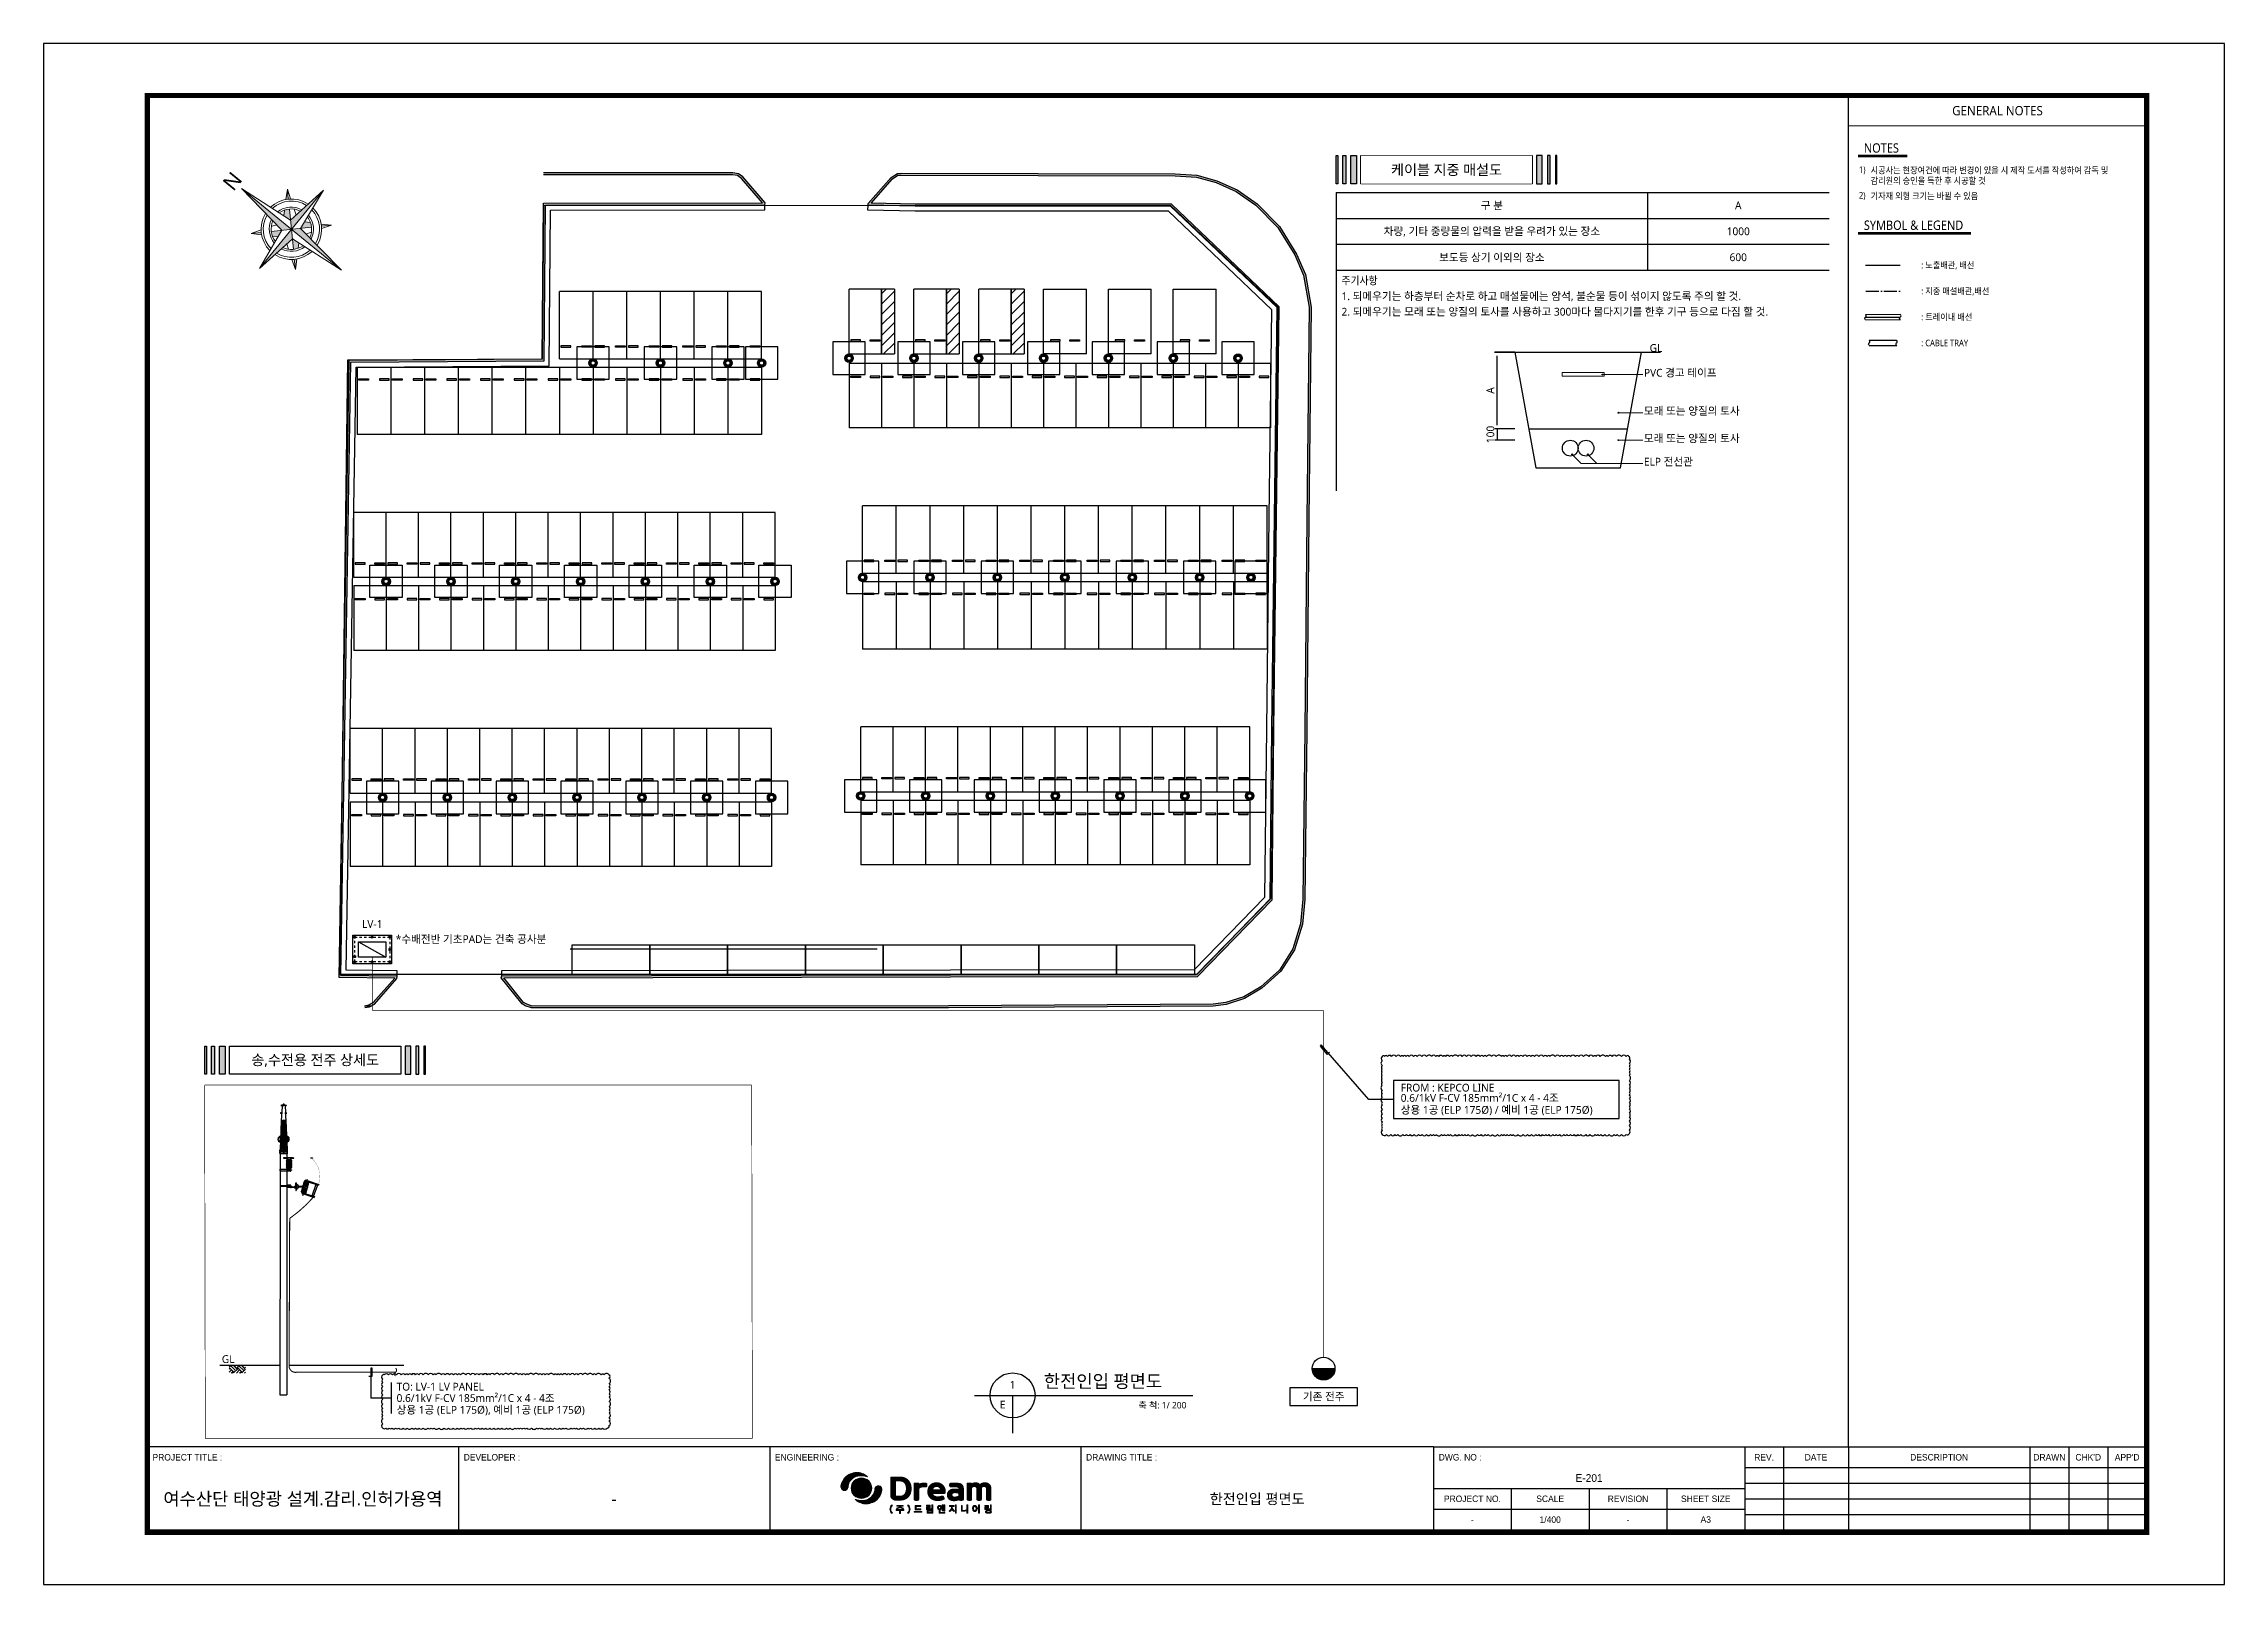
# Model space of a CAD drawing. Header units: millimetres. Extents: x 10297564 to 11610295, y -9287743 to -8409454.
# Drawn here: x 10381664 to 10549864, y -8959388 to -8840588 of the extents above; entities that cross this region are included whole.
import ezdxf
from ezdxf.enums import TextEntityAlignment as Align

# ---------------------------------------------------------------- set-up
doc = ezdxf.new("R2010")
doc.units = ezdxf.units.MM
doc.header["$LTSCALE"] = 100
for name, pattern in [('CEN', [62, 60, -1, 0, -1]), ('CEN3', [14, 10, -1.5, 1, -1.5]), ('CENTER', [50.8, 31.75, -6.35, 6.35, -6.35]), ('HIDDEN', [2, 1, -1])]:
    doc.linetypes.add(name, pattern=pattern)
doc.layers.add('250725 수정사항', color=21, linetype='Continuous', plot=False)
for name, color, linetype in [('_도곽_마크', 7, 'Continuous'), ('BOX', 7, 'Continuous'), ('BOX_Def', 8, 'Continuous'), ('D-TEXT2', 7, 'Continuous'), ('dim', 7, 'Continuous'), ('E-BACK', 8, 'Continuous'), ('E-DTL', 7, 'Continuous'), ('E-SYM1', 3, 'Continuous'), ('E-TABLE', 1, 'Continuous'), ('E-TEXT', 7, 'Continuous'), ('E-TEXT-BOX', 7, 'Continuous'), ('E1', 1, 'Continuous'), ('E_SYM', 1, 'Continuous'), ('EQ', 7, 'Continuous'), ('LEGEND', 1, 'Continuous'), ('LINE', 2, 'Continuous'), ('LVTRAY', 6, 'Continuous'), ('text', 7, 'Continuous'), ('TEXTLINE', 1, 'Continuous')]:
    doc.layers.add(name, color=color, linetype=linetype)
for name, color, linetype, lineweight in [('DIJ1-TEXT', 7, 'Continuous', 5), ('TITLE', 7, 'Continuous', 0), ('치수선', 3, 'Continuous', 25)]:
    doc.layers.add(name, color=color, linetype=linetype, lineweight=lineweight)
doc.styles.add('MG', font='malgun.ttf')
doc.styles.add('RomanS', font='Dotum.ttf')
doc.styles.get("Standard").update_dxf_attribs({"font": 'arial.ttf'})
doc.styles.add('TITLE', font='H2GTRE.TTF')

msp = doc.modelspace()

# ---------------------------------------------------------------- texts
at = {"layer": 'D-TEXT2', "color": 0, "style": 'MG'}
msp.add_text('한전인입 평면도', height=1000, dxfattribs=at).set_placement((10458810.2, -8944227.9))
for s, p in [('1', (10456399.8, -8944295.1)), ('E', (10455632.6, -8945825.4))]:
    msp.add_text(s, height=600, dxfattribs=at).set_placement(p, align=Align.CENTER)
msp.add_text('축 척: 1/ 200', height=500, dxfattribs=at).set_placement((10469807.7, -8945572), align=Align.MIDDLE_RIGHT)
at = {"layer": 'DIJ1-TEXT', "color": 2, "style": 'RomanS'}
for s, height, p in [('E-201', 600, (10500864, -8951187.5)), ('한전인입 평면도', 800, (10475264, -8952787.5)), ('1/400', 500, (10497864, -8954387.5)), ('A3', 500, (10509864, -8954387.5))]:
    msp.add_text(s, height=height, dxfattribs=at).set_placement(p, align=Align.MIDDLE)
for p in [(10491864, -8954387.5), (10503864, -8954387.5)]:
    msp.add_text('-', height=500, dxfattribs=at).set_placement(p, align=Align.MIDDLE_CENTER)
at = {"layer": 'text', "style": 'MG', "width": 0.95}
msp.add_text('GENERAL NOTES', height=720, dxfattribs=at).set_placement((10532364, -8845758.3), align=Align.MIDDLE_CENTER)
at = {"layer": 'text', "style": 'MG', "width": 0.9}
for s, height, p in [('NOTES', 720, (10522057.1, -8848992)), ('1)', 500, (10521673.6, -8850555)), ('시공사는 현장여건에 따라 변경이 있을 시 제작 도서를 작성하여 감독 및', 500, (10522577.6, -8850604.4)), ('2)', 500, (10521673.6, -8852537)), ('감리원의 승인을 득한 후 시공할 것', 500, (10522577.6, -8851405.4)), ('기자재 외형 크기는 바뀔 수 있음', 500, (10522577.6, -8852586.4)), ('SYMBOL & LEGEND', 720, (10522057.1, -8854949.1)), ('SYMBOL & LEGEND', 720, (10522057.1, -8854949.1))]:
    msp.add_text(s, height=height, dxfattribs=at).set_placement(p)
for s, p in [(': 노출배관, 배선', (10526482.8, -8857669.4)), (': 지중 매설배관,배선', (10526482.8, -8859669.4)), (': 트레이내 배선', (10526482.8, -8861669.4)), (': CABLE TRAY', (10526482.8, -8863669.4))]:
    msp.add_text(s, height=500, dxfattribs=at).set_placement(p, align=Align.MIDDLE_LEFT)
at = {"layer": 'text', "style": 'MG'}
for s, p in [('FROM : KEPCO LINE', (10486335.9, -8921387.8)), ('상용 1공 (ELP 175%%C) / 예비 1공 (ELP 175%%C)', (10486335.9, -8923101.4)), ('0.6/1kV F-CV 185mm²/1C x 4 - 4조', (10486335.9, -8922178.2))]:
    msp.add_text(s, height=600, dxfattribs=at).set_placement(p)

# ---------------------------------------------------------------- blocks, each defined once
blk = doc.blocks.new('DREAM_CI')
at = {"linetype": 'ByBlock', "true_color": 0x122a88}
for points in [[(39.14, -3.72, -0.068886), (40.33, -3.38, -0.045364), (41.28, -3.33, -0.033233), (42.3, -3.42, -0.017759), (42.95, -3.55, -0.010246), (43.28, -3.64, -0.00636), (43.65, -3.74, 0.083759), (42.11, -2.66, 0.10346), (40.02, -2.12, 0.181699), (35.66, -3.57, 0.178184), (33.75, -7.13, 0.194012), (34.08, -8.4, 0.604488), (36.36, -7.75, 0.035127), (36.38, -7.55, -0.061322), (36.49, -6.73, -0.142673), (37.76, -4.64, -0.088034)], [(48.96, -8.76, 0.194012), (48.63, -7.49, 0.604488), (46.34, -8.14, 0.035127), (46.32, -8.34, -0.061322), (46.21, -9.16, -0.142673), (44.95, -11.25, -0.088034), (43.56, -12.17, -0.068886), (42.37, -12.51, -0.045364), (41.43, -12.56, -0.033233), (40.41, -12.47, -0.017759), (39.75, -12.34, -0.010246), (39.43, -12.25, -0.00636), (39.06, -12.15, 0.083759), (40.6, -13.23, 0.10346), (42.68, -13.77, 0.181699), (47.05, -12.32, 0.178184)], [(62.65, -6.13), (61.01, -6.13), (61.01, -12.14), (61.01, -12.16), (61.01, -12.17), (61.01, -12.19), (61.01, -12.2), (61.02, -12.22), (61.02, -12.23), (61.03, -12.25), (61.03, -12.26), (61.04, -12.27), (61.05, -12.29), (61.05, -12.3), (61.06, -12.31), (61.07, -12.32), (61.08, -12.33), (61.09, -12.34), (61.11, -12.35), (61.12, -12.36), (61.13, -12.37), (61.15, -12.38), (61.16, -12.39), (61.18, -12.4), (61.19, -12.41), (61.21, -12.42), (61.23, -12.42), (61.25, -12.43), (61.28, -12.44), (61.3, -12.44), (61.33, -12.45), (61.35, -12.45), (61.38, -12.46), (61.41, -12.46), (61.44, -12.47), (61.47, -12.47), (61.51, -12.48), (61.54, -12.48), (61.58, -12.48), (61.62, -12.48), (61.66, -12.48), (61.7, -12.49), (61.74, -12.49), (61.78, -12.49), (61.83, -12.49), (61.87, -12.49), (61.92, -12.49), (61.96, -12.49), (62, -12.48), (62.04, -12.48), (62.08, -12.48), (62.11, -12.48), (62.15, -12.48), (62.18, -12.47), (62.22, -12.47), (62.25, -12.46), (62.28, -12.46), (62.3, -12.45), (62.33, -12.45), (62.36, -12.44), (62.38, -12.44), (62.4, -12.43), (62.42, -12.42), (62.44, -12.42), (62.46, -12.41), (62.48, -12.4), (62.5, -12.39), (62.51, -12.38), (62.52, -12.37), (62.54, -12.36), (62.55, -12.35), (62.56, -12.34), (62.57, -12.33), (62.58, -12.32), (62.59, -12.31), (62.6, -12.3), (62.61, -12.29), (62.62, -12.27), (62.63, -12.26), (62.63, -12.25), (62.64, -12.23), (62.64, -12.22), (62.64, -12.2), (62.65, -12.19), (62.65, -12.17), (62.65, -12.16), (62.65, -12.14), (62.65, -8.44), (62.68, -8.3), (62.72, -8.18), (62.78, -8.07), (62.86, -7.95), (62.95, -7.86), (63.04, -7.78), (63.15, -7.7), (63.26, -7.64), (63.38, -7.58), (63.51, -7.54), (63.64, -7.51), (63.77, -7.49), (63.88, -7.48), (65.34, -7.48), (65.36, -7.48), (65.38, -7.48), (65.4, -7.48), (65.42, -7.48), (65.44, -7.47), (65.45, -7.47), (65.47, -7.47), (65.49, -7.46), (65.5, -7.45), (65.52, -7.45), (65.53, -7.44), (65.54, -7.43), (65.56, -7.43), (65.57, -7.42), (65.58, -7.41), (65.59, -7.4), (65.6, -7.39), (65.61, -7.38), (65.62, -7.36), (65.63, -7.35), (65.64, -7.34), (65.65, -7.32), (65.65, -7.31), (65.66, -7.29), (65.67, -7.27), (65.67, -7.25), (65.68, -7.23), (65.68, -7.21), (65.69, -7.19), (65.69, -7.17), (65.7, -7.14), (65.7, -7.12), (65.71, -7.09), (65.71, -7.06), (65.71, -7.03), (65.71, -7), (65.72, -6.97), (65.72, -6.94), (65.72, -6.91), (65.72, -6.87), (65.72, -6.84), (65.72, -6.8), (65.72, -6.76), (65.72, -6.73), (65.72, -6.69), (65.72, -6.66), (65.72, -6.62), (65.71, -6.59), (65.71, -6.56), (65.71, -6.53), (65.71, -6.51), (65.7, -6.48), (65.7, -6.45), (65.69, -6.43), (65.69, -6.41), (65.68, -6.39), (65.68, -6.36), (65.67, -6.35), (65.67, -6.33), (65.66, -6.31), (65.65, -6.29), (65.65, -6.28), (65.64, -6.26), (65.63, -6.25), (65.62, -6.24), (65.61, -6.23), (65.6, -6.22), (65.59, -6.21), (65.58, -6.2), (65.57, -6.19), (65.56, -6.18), (65.54, -6.17), (65.53, -6.16), (65.52, -6.16), (65.5, -6.15), (65.49, -6.15), (65.47, -6.14), (65.45, -6.14), (65.44, -6.13), (65.42, -6.13), (65.4, -6.13), (65.38, -6.13), (65.36, -6.13), (65.34, -6.13), (64.07, -6.13), (64.03, -6.13), (63.99, -6.13), (63.95, -6.13), (63.92, -6.13), (63.88, -6.14), (63.84, -6.14), (63.8, -6.15), (63.77, -6.15), (63.73, -6.16), (63.69, -6.17), (63.65, -6.18), (63.62, -6.18), (63.58, -6.19), (63.54, -6.21), (63.5, -6.22), (63.46, -6.23), (63.43, -6.24), (63.39, -6.26), (63.35, -6.27), (63.31, -6.29), (63.28, -6.3), (63.24, -6.32), (63.2, -6.34), (63.17, -6.36), (63.13, -6.38), (63.1, -6.4), (63.06, -6.42), (63.03, -6.44), (63, -6.46), (62.97, -6.49), (62.94, -6.51), (62.91, -6.54), (62.88, -6.56), (62.85, -6.59), (62.82, -6.61), (62.79, -6.64), (62.77, -6.67), (62.74, -6.7), (62.72, -6.73), (62.69, -6.76), (62.67, -6.79), (62.65, -6.82)], [(80.69, -6.13), (80.69, -12.14), (80.69, -12.16), (80.69, -12.17), (80.7, -12.19), (80.7, -12.2), (80.7, -12.22), (80.71, -12.23), (80.71, -12.25), (80.72, -12.26), (80.72, -12.27), (80.73, -12.29), (80.74, -12.3), (80.75, -12.31), (80.76, -12.32), (80.77, -12.33), (80.78, -12.34), (80.79, -12.35), (80.8, -12.36), (80.82, -12.37), (80.83, -12.38), (80.85, -12.39), (80.86, -12.4), (80.88, -12.41), (80.9, -12.42), (80.92, -12.42), (80.94, -12.43), (80.96, -12.44), (80.99, -12.44), (81.01, -12.45), (81.04, -12.45), (81.07, -12.46), (81.1, -12.46), (81.13, -12.47), (81.16, -12.47), (81.19, -12.48), (81.23, -12.48), (81.26, -12.48), (81.3, -12.48), (81.34, -12.48), (81.38, -12.49), (81.43, -12.49), (81.47, -12.49), (81.51, -12.49), (81.56, -12.49), (81.6, -12.49), (81.64, -12.49), (81.69, -12.48), (81.73, -12.48), (81.76, -12.48), (81.8, -12.48), (81.83, -12.48), (81.87, -12.47), (81.9, -12.47), (81.93, -12.46), (81.96, -12.46), (81.99, -12.45), (82.02, -12.45), (82.04, -12.44), (82.07, -12.44), (82.09, -12.43), (82.11, -12.42), (82.13, -12.42), (82.15, -12.41), (82.16, -12.4), (82.18, -12.39), (82.2, -12.38), (82.21, -12.37), (82.22, -12.36), (82.24, -12.35), (82.25, -12.34), (82.26, -12.33), (82.27, -12.32), (82.28, -12.31), (82.29, -12.3), (82.3, -12.29), (82.3, -12.27), (82.31, -12.26), (82.32, -12.25), (82.32, -12.23), (82.33, -12.22), (82.33, -12.2), (82.33, -12.19), (82.33, -12.17), (82.33, -12.16), (82.34, -12.14), (82.34, -8.04), (82.34, -8), (82.34, -7.97), (82.35, -7.94), (82.36, -7.9), (82.37, -7.87), (82.38, -7.85), (82.39, -7.82), (82.41, -7.79), (82.42, -7.76), (82.44, -7.74), (82.45, -7.72), (82.47, -7.69), (82.49, -7.67), (82.51, -7.65), (82.53, -7.63), (82.55, -7.61), (82.57, -7.58), (82.59, -7.56), (82.62, -7.54), (82.64, -7.52), (82.67, -7.5), (82.7, -7.49), (82.73, -7.47), (82.75, -7.45), (82.78, -7.44), (82.81, -7.42), (82.85, -7.41), (82.88, -7.39), (82.91, -7.38), (82.94, -7.37), (82.98, -7.36), (83.01, -7.35), (83.05, -7.34), (83.09, -7.33), (83.13, -7.33), (83.17, -7.32), (83.21, -7.32), (83.25, -7.32), (83.28, -7.32), (83.33, -7.32), (83.37, -7.32), (83.41, -7.32), (83.45, -7.33), (83.49, -7.33), (83.53, -7.34), (83.57, -7.34), (83.6, -7.35), (83.64, -7.36), (83.68, -7.37), (83.71, -7.38), (83.75, -7.39), (83.78, -7.4), (83.81, -7.41), (83.85, -7.43), (83.88, -7.44), (83.91, -7.46), (83.94, -7.48), (83.97, -7.49), (84, -7.51), (84.02, -7.53), (84.05, -7.55), (84.07, -7.58), (84.1, -7.6), (84.12, -7.62), (84.14, -7.64), (84.16, -7.67), (84.18, -7.69), (84.2, -7.71), (84.21, -7.74), (84.23, -7.77), (84.24, -7.79), (84.25, -7.82), (84.26, -7.85), (84.27, -7.87), (84.28, -7.9), (84.29, -7.93), (84.3, -7.96), (84.3, -7.99), (84.3, -8.02), (84.31, -8.05), (84.31, -8.08), (84.31, -12.14), (84.31, -12.16), (84.31, -12.17), (84.31, -12.19), (84.31, -12.2), (84.32, -12.22), (84.32, -12.23), (84.33, -12.25), (84.33, -12.26), (84.34, -12.27), (84.35, -12.29), (84.35, -12.3), (84.36, -12.31), (84.37, -12.32), (84.38, -12.33), (84.39, -12.34), (84.41, -12.35), (84.42, -12.36), (84.43, -12.37), (84.45, -12.38), (84.46, -12.39), (84.48, -12.4), (84.49, -12.41), (84.51, -12.42), (84.53, -12.42), (84.55, -12.43), (84.58, -12.44), (84.6, -12.44), (84.63, -12.45), (84.65, -12.45), (84.68, -12.46), (84.71, -12.46), (84.74, -12.47), (84.77, -12.47), (84.81, -12.48), (84.84, -12.48), (84.88, -12.48), (84.92, -12.48), (84.96, -12.48), (85, -12.49), (85.04, -12.49), (85.08, -12.49), (85.13, -12.49), (85.17, -12.49), (85.22, -12.49), (85.26, -12.49), (85.3, -12.48), (85.34, -12.48), (85.38, -12.48), (85.41, -12.48), (85.45, -12.48), (85.48, -12.47), (85.52, -12.47), (85.55, -12.46), (85.58, -12.46), (85.6, -12.45), (85.63, -12.45), (85.66, -12.44), (85.68, -12.44), (85.7, -12.43), (85.72, -12.42), (85.74, -12.42), (85.76, -12.41), (85.78, -12.4), (85.8, -12.39), (85.81, -12.38), (85.82, -12.37), (85.84, -12.36), (85.85, -12.35), (85.86, -12.34), (85.87, -12.33), (85.88, -12.32), (85.89, -12.31), (85.9, -12.3), (85.91, -12.29), (85.92, -12.27), (85.92, -12.26), (85.93, -12.25), (85.94, -12.23), (85.94, -12.22), (85.94, -12.2), (85.95, -12.19), (85.95, -12.17), (85.95, -12.16), (85.95, -12.14), (85.95, -8.05), (85.95, -8.02), (85.96, -7.98), (85.96, -7.95), (85.97, -7.92), (85.98, -7.89), (85.98, -7.87), (85.99, -7.84), (86.01, -7.81), (86.02, -7.78), (86.03, -7.76), (86.05, -7.73), (86.06, -7.71), (86.08, -7.68), (86.1, -7.66), (86.11, -7.64), (86.13, -7.61), (86.15, -7.59), (86.18, -7.57), (86.2, -7.55), (86.22, -7.53), (86.25, -7.51), (86.27, -7.49), (86.3, -7.47), (86.33, -7.45), (86.36, -7.43), (86.39, -7.42), (86.42, -7.4), (86.45, -7.39), (86.48, -7.37), (86.51, -7.36), (86.55, -7.35), (86.58, -7.34), (86.62, -7.33), (86.66, -7.32), (86.7, -7.32), (86.74, -7.31), (86.78, -7.31), (86.82, -7.31), (86.86, -7.31), (86.91, -7.31), (86.95, -7.31), (86.99, -7.31), (87.03, -7.32), (87.07, -7.32), (87.11, -7.32), (87.15, -7.33), (87.19, -7.34), (87.22, -7.35), (87.26, -7.35), (87.29, -7.36), (87.33, -7.38), (87.36, -7.39), (87.39, -7.4), (87.42, -7.41), (87.45, -7.43), (87.48, -7.44), (87.51, -7.46), (87.54, -7.48), (87.57, -7.5), (87.6, -7.52), (87.62, -7.54), (87.65, -7.56), (87.67, -7.58), (87.7, -7.6), (87.72, -7.62), (87.74, -7.65), (87.76, -7.67), (87.77, -7.69), (87.79, -7.72), (87.8, -7.74), (87.82, -7.77), (87.83, -7.8), (87.84, -7.82), (87.85, -7.85), (87.86, -7.88), (87.87, -7.91), (87.87, -7.94), (87.88, -7.97), (87.88, -8), (87.88, -8.03), (87.88, -8.06), (87.88, -12.14), (87.88, -12.16), (87.88, -12.17), (87.89, -12.19), (87.89, -12.2), (87.89, -12.22), (87.9, -12.23), (87.9, -12.25), (87.91, -12.26), (87.91, -12.27), (87.92, -12.29), (87.93, -12.3), (87.94, -12.31), (87.95, -12.32), (87.96, -12.33), (87.97, -12.34), (87.98, -12.35), (87.99, -12.36), (88.01, -12.37), (88.02, -12.38), (88.04, -12.39), (88.05, -12.4), (88.07, -12.41), (88.09, -12.42), (88.11, -12.42), (88.13, -12.43), (88.15, -12.44), (88.18, -12.44), (88.2, -12.45), (88.23, -12.45), (88.26, -12.46), (88.29, -12.46), (88.32, -12.47), (88.35, -12.47), (88.38, -12.48), (88.42, -12.48), (88.45, -12.48), (88.49, -12.48), (88.53, -12.48), (88.57, -12.49), (88.61, -12.49), (88.66, -12.49), (88.7, -12.49), (88.75, -12.49), (88.79, -12.49), (88.83, -12.49), (88.88, -12.48), (88.91, -12.48), (88.95, -12.48), (88.99, -12.48), (89.02, -12.48), (89.06, -12.47), (89.09, -12.47), (89.12, -12.46), (89.15, -12.46), (89.18, -12.45), (89.21, -12.45), (89.23, -12.44), (89.26, -12.44), (89.28, -12.43), (89.3, -12.42), (89.32, -12.42), (89.34, -12.41), (89.35, -12.4), (89.37, -12.39), (89.39, -12.38), (89.4, -12.37), (89.41, -12.36), (89.43, -12.35), (89.44, -12.34), (89.45, -12.33), (89.46, -12.32), (89.47, -12.31), (89.48, -12.3), (89.49, -12.29), (89.49, -12.27), (89.5, -12.26), (89.51, -12.25), (89.51, -12.23), (89.52, -12.22), (89.52, -12.2), (89.52, -12.19), (89.52, -12.17), (89.52, -12.16), (89.53, -12.14), (89.53, -8.16), (89.52, -8.12), (89.52, -8.08), (89.52, -8.04), (89.52, -8), (89.52, -7.96), (89.51, -7.92), (89.51, -7.88), (89.51, -7.84), (89.5, -7.8), (89.49, -7.76), (89.49, -7.72), (89.48, -7.68), (89.47, -7.65), (89.47, -7.61), (89.46, -7.57), (89.45, -7.53), (89.44, -7.49), (89.43, -7.45), (89.42, -7.41), (89.4, -7.37), (89.39, -7.34), (89.38, -7.3), (89.37, -7.26), (89.35, -7.22), (89.34, -7.19), (89.32, -7.15), (89.3, -7.12), (89.29, -7.08), (89.27, -7.05), (89.25, -7.01), (89.23, -6.98), (89.21, -6.94), (89.19, -6.91), (89.17, -6.88), (89.15, -6.84), (89.13, -6.81), (89.11, -6.78), (89.08, -6.75), (89.06, -6.72), (89.03, -6.69), (89.01, -6.66), (88.98, -6.63), (88.95, -6.6), (88.93, -6.57), (88.9, -6.54), (88.87, -6.52), (88.84, -6.49), (88.81, -6.46), (88.78, -6.44), (88.75, -6.41), (88.72, -6.39), (88.68, -6.37), (88.65, -6.34), (88.61, -6.32), (88.58, -6.3), (88.54, -6.28), (88.51, -6.26), (88.47, -6.24), (88.43, -6.22), (88.39, -6.2), (88.35, -6.18), (88.31, -6.16), (88.27, -6.14), (88.23, -6.13), (88.19, -6.11), (88.15, -6.09), (88.1, -6.08), (88.06, -6.07), (88.02, -6.05), (87.97, -6.04), (87.92, -6.03), (87.88, -6.02), (87.83, -6.01), (87.78, -6), (87.73, -6), (87.68, -5.99), (87.63, -5.98), (87.58, -5.98), (87.53, -5.97), (87.48, -5.97), (87.43, -5.97), (87.37, -5.97), (87.32, -5.96), (87.26, -5.96), (87.2, -5.96), (87.14, -5.97), (87.08, -5.97), (87.02, -5.97), (86.96, -5.97), (86.91, -5.98), (86.85, -5.99), (86.79, -5.99), (86.74, -6), (86.69, -6.01), (86.63, -6.02), (86.58, -6.03), (86.53, -6.04), (86.48, -6.05), (86.43, -6.06), (86.39, -6.08), (86.34, -6.09), (86.29, -6.11), (86.25, -6.12), (86.21, -6.14), (86.16, -6.16), (86.12, -6.18), (86.08, -6.2), (86.04, -6.22), (86, -6.24), (85.96, -6.26), (85.92, -6.28), (85.89, -6.3), (85.85, -6.33), (85.81, -6.35), (85.78, -6.37), (85.74, -6.4), (85.71, -6.42), (85.67, -6.44), (85.64, -6.47), (85.61, -6.5), (85.58, -6.52), (85.55, -6.55), (85.52, -6.57), (85.49, -6.6), (85.46, -6.63), (85.43, -6.66), (85.41, -6.63), (85.39, -6.61), (85.36, -6.58), (85.34, -6.56), (85.32, -6.53), (85.29, -6.51), (85.26, -6.49), (85.24, -6.46), (85.21, -6.44), (85.18, -6.42), (85.15, -6.39), (85.12, -6.37), (85.08, -6.35), (85.05, -6.33), (85.01, -6.3), (84.98, -6.28), (84.94, -6.26), (84.9, -6.24), (84.87, -6.22), (84.83, -6.2), (84.79, -6.18), (84.75, -6.16), (84.7, -6.14), (84.66, -6.12), (84.62, -6.1), (84.58, -6.09), (84.53, -6.07), (84.49, -6.06), (84.44, -6.05), (84.4, -6.03), (84.35, -6.02), (84.31, -6.01), (84.26, -6), (84.22, -5.99), (84.17, -5.99), (84.12, -5.98), (84.07, -5.98), (84.03, -5.97), (83.98, -5.97), (83.93, -5.97), (83.88, -5.96), (83.83, -5.96), (83.77, -5.96), (83.72, -5.97), (83.66, -5.97), (83.61, -5.97), (83.56, -5.97), (83.51, -5.98), (83.46, -5.98), (83.41, -5.99), (83.36, -6), (83.32, -6), (83.27, -6.01), (83.23, -6.02), (83.19, -6.03), (83.14, -6.04), (83.1, -6.05), (83.06, -6.06), (83.03, -6.08), (82.99, -6.09), (82.95, -6.11), (82.92, -6.12), (82.88, -6.14), (82.85, -6.15), (82.82, -6.17), (82.79, -6.19), (82.76, -6.21), (82.72, -6.22), (82.69, -6.24), (82.66, -6.26), (82.63, -6.28), (82.6, -6.3), (82.58, -6.32), (82.55, -6.34), (82.52, -6.36), (82.49, -6.38), (82.46, -6.41), (82.44, -6.43), (82.41, -6.45), (82.38, -6.47), (82.36, -6.49), (82.33, -6.52), (82.31, -6.54), (82.29, -6.57), (82.29, -6.13)]]:
    blk.add_hatch(color=166, dxfattribs=at).paths.add_polyline_path(points)
at = {"linetype": 'ByBlock', "true_color": 0x8ec31f}
h = blk.add_hatch(color=62, dxfattribs=at)
edge = h.paths.add_edge_path()
edge.add_ellipse((41.35, -7.95), major_axis=(0, 3.82), ratio=0.999894, start_angle=0, end_angle=360)
at = {"linetype": 'ByBlock', "true_color": 0x122a88}
h = blk.add_hatch(color=166, dxfattribs=at)
h.paths.add_polyline_path([(59.62, -9.64), (59.64, -9.56), (59.66, -9.48), (59.68, -9.4), (59.7, -9.32), (59.72, -9.24), (59.74, -9.16), (59.75, -9.08), (59.77, -8.99), (59.78, -8.91), (59.79, -8.82), (59.8, -8.74), (59.81, -8.65), (59.82, -8.56), (59.82, -8.47), (59.83, -8.38), (59.83, -8.29), (59.83, -8.2), (59.83, -8.11), (59.83, -8.02), (59.83, -7.93), (59.83, -7.84), (59.82, -7.75), (59.82, -7.66), (59.81, -7.57), (59.8, -7.49), (59.79, -7.4), (59.78, -7.32), (59.77, -7.23), (59.75, -7.15), (59.74, -7.07), (59.72, -6.98), (59.7, -6.9), (59.68, -6.82), (59.66, -6.74), (59.64, -6.66), (59.62, -6.59), (59.59, -6.51), (59.57, -6.43), (59.54, -6.36), (59.51, -6.28), (59.48, -6.21), (59.45, -6.14), (59.42, -6.07), (59.39, -6), (59.35, -5.93), (59.32, -5.86), (59.28, -5.79), (59.25, -5.72), (59.21, -5.66), (59.17, -5.6), (59.13, -5.53), (59.08, -5.47), (59.04, -5.41), (59, -5.35), (58.95, -5.29), (58.91, -5.23), (58.86, -5.18), (58.81, -5.12), (58.76, -5.07), (58.71, -5.01), (58.66, -4.96), (58.6, -4.91), (58.55, -4.86), (58.49, -4.81), (58.43, -4.76), (58.38, -4.72), (58.32, -4.67), (58.26, -4.63), (58.2, -4.58), (58.13, -4.54), (58.07, -4.5), (58.01, -4.46), (57.94, -4.42), (57.87, -4.38), (57.81, -4.35), (57.74, -4.31), (57.67, -4.28), (57.6, -4.24), (57.52, -4.21), (57.45, -4.18), (57.37, -4.15), (57.3, -4.12), (57.22, -4.09), (57.15, -4.07), (57.07, -4.04), (56.99, -4.02), (56.91, -4), (56.83, -3.98), (56.74, -3.96), (56.66, -3.94), (56.58, -3.93), (56.49, -3.91), (56.41, -3.9), (56.32, -3.89), (56.23, -3.88), (56.15, -3.87), (56.06, -3.86), (55.97, -3.85), (55.88, -3.85), (55.79, -3.85), (55.69, -3.84), (55.6, -3.84), (52.28, -3.84), (52.28, -10.95), (52.28, -10.97), (52.28, -10.98), (52.28, -11), (52.28, -11.02), (52.29, -11.04), (52.29, -11.06), (52.3, -11.08), (52.3, -11.1), (52.31, -11.12), (52.31, -11.15), (52.32, -11.17), (52.33, -11.19), (52.34, -11.21), (52.35, -11.23), (52.36, -11.25), (52.37, -11.28), (52.38, -11.3), (52.4, -11.32), (52.41, -11.35), (52.43, -11.37), (52.44, -11.39), (52.46, -11.42), (52.47, -11.44), (52.49, -11.46), (52.51, -11.49), (52.52, -11.51), (52.54, -11.53), (52.56, -11.55), (52.57, -11.57), (52.59, -11.59), (52.61, -11.62), (52.63, -11.64), (52.65, -11.66), (52.66, -11.68), (52.68, -11.7), (52.7, -11.72), (52.72, -11.74), (52.74, -11.75), (52.76, -11.77), (52.78, -11.79), (52.8, -11.81), (52.82, -11.83), (52.84, -11.85), (52.86, -11.86), (52.88, -11.88), (52.91, -11.9), (52.93, -11.92), (52.95, -11.94), (52.97, -11.96), (53, -11.97), (53.02, -11.99), (53.04, -12.01), (53.07, -12.03), (53.09, -12.05), (53.12, -12.06), (53.15, -12.08), (53.17, -12.1), (53.2, -12.12), (53.23, -12.13), (53.25, -12.15), (53.28, -12.17), (53.31, -12.19), (53.34, -12.2), (53.37, -12.22), (53.4, -12.24), (53.42, -12.25), (53.45, -12.27), (53.48, -12.28), (53.51, -12.29), (53.53, -12.3), (53.56, -12.31), (53.59, -12.32), (53.62, -12.33), (53.64, -12.34), (53.67, -12.35), (53.69, -12.36), (53.72, -12.36), (53.75, -12.37), (53.77, -12.37), (53.8, -12.38), (53.82, -12.38), (53.85, -12.38), (53.87, -12.38), (53.89, -12.38), (55.6, -12.38), (55.69, -12.38), (55.79, -12.38), (55.88, -12.38), (55.97, -12.37), (56.06, -12.37), (56.15, -12.36), (56.23, -12.35), (56.32, -12.34), (56.41, -12.33), (56.49, -12.31), (56.58, -12.3), (56.66, -12.28), (56.74, -12.27), (56.83, -12.25), (56.91, -12.23), (56.99, -12.2), (57.07, -12.18), (57.15, -12.16), (57.22, -12.13), (57.3, -12.1), (57.37, -12.08), (57.45, -12.05), (57.52, -12.02), (57.6, -11.98), (57.67, -11.95), (57.74, -11.92), (57.81, -11.88), (57.87, -11.84), (57.94, -11.81), (58.01, -11.77), (58.07, -11.73), (58.13, -11.69), (58.2, -11.64), (58.26, -11.6), (58.32, -11.56), (58.38, -11.51), (58.43, -11.46), (58.49, -11.42), (58.55, -11.37), (58.6, -11.32), (58.66, -11.27), (58.71, -11.21), (58.76, -11.16), (58.81, -11.1), (58.86, -11.05), (58.91, -10.99), (58.95, -10.93), (59, -10.88), (59.04, -10.82), (59.08, -10.76), (59.13, -10.69), (59.17, -10.63), (59.21, -10.57), (59.25, -10.5), (59.28, -10.44), (59.32, -10.37), (59.35, -10.3), (59.39, -10.23), (59.42, -10.16), (59.45, -10.09), (59.48, -10.02), (59.51, -9.94), (59.54, -9.87), (59.57, -9.79), (59.59, -9.72)])
h.paths.add_polyline_path([(57.95, -9.23), (57.94, -9.28), (57.92, -9.33), (57.91, -9.38), (57.89, -9.42), (57.87, -9.47), (57.86, -9.52), (57.84, -9.56), (57.82, -9.61), (57.8, -9.65), (57.78, -9.7), (57.76, -9.74), (57.74, -9.78), (57.72, -9.83), (57.69, -9.87), (57.67, -9.91), (57.65, -9.95), (57.62, -9.99), (57.6, -10.03), (57.57, -10.07), (57.54, -10.1), (57.51, -10.14), (57.49, -10.18), (57.46, -10.21), (57.43, -10.25), (57.4, -10.28), (57.36, -10.32), (57.33, -10.35), (57.3, -10.38), (57.26, -10.41), (57.23, -10.44), (57.19, -10.47), (57.16, -10.5), (57.12, -10.53), (57.08, -10.56), (57.04, -10.58), (57.01, -10.61), (56.97, -10.64), (56.93, -10.66), (56.88, -10.68), (56.84, -10.71), (56.8, -10.73), (56.76, -10.75), (56.71, -10.77), (56.67, -10.79), (56.62, -10.81), (56.57, -10.83), (56.53, -10.84), (56.48, -10.86), (56.43, -10.87), (56.38, -10.89), (56.33, -10.9), (56.27, -10.91), (56.22, -10.92), (56.17, -10.93), (56.11, -10.94), (56.06, -10.95), (56, -10.95), (55.95, -10.96), (55.89, -10.96), (55.83, -10.96), (55.77, -10.97), (55.71, -10.97), (55.65, -10.97), (54.26, -10.97), (54.23, -10.97), (54.19, -10.96), (54.15, -10.95), (54.12, -10.94), (54.09, -10.92), (54.07, -10.9), (54.05, -10.88), (54.04, -10.85), (54.03, -10.82), (54.02, -10.78), (54.02, -10.75), (54.02, -5.26), (55.65, -5.26), (55.71, -5.26), (55.77, -5.26), (55.83, -5.26), (55.89, -5.26), (55.95, -5.27), (56, -5.28), (56.06, -5.28), (56.11, -5.29), (56.17, -5.3), (56.22, -5.31), (56.27, -5.32), (56.33, -5.33), (56.38, -5.34), (56.43, -5.36), (56.48, -5.37), (56.53, -5.39), (56.57, -5.4), (56.62, -5.42), (56.67, -5.44), (56.71, -5.46), (56.76, -5.48), (56.8, -5.5), (56.84, -5.53), (56.88, -5.55), (56.93, -5.57), (56.97, -5.6), (57.01, -5.62), (57.04, -5.65), (57.08, -5.68), (57.12, -5.7), (57.16, -5.73), (57.19, -5.76), (57.23, -5.79), (57.26, -5.82), (57.3, -5.85), (57.33, -5.89), (57.36, -5.92), (57.4, -5.95), (57.43, -5.98), (57.46, -6.02), (57.49, -6.05), (57.51, -6.09), (57.54, -6.13), (57.57, -6.17), (57.6, -6.2), (57.62, -6.24), (57.65, -6.28), (57.67, -6.32), (57.69, -6.36), (57.72, -6.4), (57.74, -6.44), (57.76, -6.49), (57.78, -6.53), (57.8, -6.57), (57.82, -6.62), (57.84, -6.66), (57.86, -6.71), (57.87, -6.75), (57.89, -6.8), (57.91, -6.85), (57.92, -6.9), (57.94, -6.95), (57.95, -6.99), (57.96, -7.04), (57.98, -7.09), (57.99, -7.15), (58, -7.2), (58.01, -7.25), (58.02, -7.3), (58.03, -7.35), (58.04, -7.4), (58.04, -7.45), (58.05, -7.51), (58.06, -7.56), (58.06, -7.61), (58.07, -7.67), (58.07, -7.72), (58.08, -7.78), (58.08, -7.83), (58.08, -7.88), (58.09, -7.94), (58.09, -8), (58.09, -8.05), (58.09, -8.11), (58.09, -8.16), (58.09, -8.22), (58.09, -8.28), (58.08, -8.33), (58.08, -8.39), (58.08, -8.44), (58.07, -8.5), (58.07, -8.55), (58.06, -8.61), (58.06, -8.66), (58.05, -8.72), (58.04, -8.77), (58.04, -8.82), (58.03, -8.87), (58.02, -8.93), (58.01, -8.98), (58, -9.03), (57.99, -9.08), (57.98, -9.13), (57.96, -9.18)], flags=16)
h = blk.add_hatch(color=166, dxfattribs=at)
h.paths.add_polyline_path([(68.23, -6.12), (68.17, -6.13), (68.11, -6.15), (68.05, -6.17), (68, -6.19), (67.94, -6.22), (67.88, -6.24), (67.83, -6.27), (67.77, -6.29), (67.72, -6.32), (67.67, -6.34), (67.62, -6.37), (67.57, -6.4), (67.52, -6.43), (67.47, -6.46), (67.42, -6.49), (67.37, -6.52), (67.32, -6.56), (67.28, -6.59), (67.23, -6.63), (67.19, -6.66), (67.14, -6.7), (67.1, -6.74), (67.06, -6.78), (67.01, -6.82), (66.97, -6.86), (66.93, -6.9), (66.89, -6.94), (66.85, -6.98), (66.82, -7.03), (66.78, -7.07), (66.74, -7.12), (66.71, -7.16), (66.67, -7.21), (66.64, -7.26), (66.61, -7.31), (66.57, -7.36), (66.54, -7.41), (66.51, -7.46), (66.48, -7.51), (66.45, -7.56), (66.43, -7.62), (66.4, -7.67), (66.37, -7.73), (66.35, -7.78), (66.32, -7.84), (66.3, -7.9), (66.28, -7.96), (66.26, -8.02), (66.24, -8.08), (66.22, -8.14), (66.2, -8.2), (66.18, -8.26), (66.17, -8.32), (66.15, -8.39), (66.14, -8.45), (66.13, -8.52), (66.12, -8.58), (66.11, -8.65), (66.1, -8.71), (66.09, -8.78), (66.08, -8.85), (66.08, -8.92), (66.07, -8.98), (66.07, -9.05), (66.06, -9.12), (66.06, -9.19), (66.06, -9.27), (66.06, -9.34), (66.06, -9.41), (66.07, -9.49), (66.07, -9.56), (66.08, -9.63), (66.09, -9.7), (66.09, -9.77), (66.1, -9.84), (66.11, -9.91), (66.13, -9.98), (66.14, -10.04), (66.16, -10.11), (66.17, -10.17), (66.19, -10.24), (66.21, -10.3), (66.23, -10.36), (66.25, -10.42), (66.27, -10.49), (66.3, -10.55), (66.33, -10.6), (66.35, -10.66), (66.38, -10.72), (66.41, -10.78), (66.44, -10.83), (66.47, -10.89), (66.5, -10.94), (66.54, -10.99), (66.57, -11.05), (66.6, -11.1), (66.64, -11.15), (66.68, -11.2), (66.72, -11.25), (66.75, -11.3), (66.79, -11.34), (66.83, -11.39), (66.88, -11.43), (66.92, -11.48), (66.96, -11.52), (67.01, -11.56), (67.05, -11.61), (67.1, -11.65), (67.15, -11.69), (67.2, -11.73), (67.25, -11.77), (67.3, -11.8), (67.35, -11.84), (67.4, -11.88), (67.45, -11.91), (67.51, -11.94), (67.56, -11.98), (67.62, -12.01), (67.67, -12.04), (67.73, -12.07), (67.79, -12.1), (67.85, -12.13), (67.91, -12.15), (67.97, -12.18), (68.03, -12.21), (68.09, -12.23), (68.15, -12.25), (68.22, -12.28), (68.28, -12.3), (68.35, -12.32), (68.41, -12.34), (68.48, -12.36), (68.55, -12.38), (68.62, -12.39), (68.68, -12.41), (68.75, -12.42), (68.82, -12.44), (68.89, -12.45), (68.96, -12.46), (69.03, -12.48), (69.1, -12.49), (69.18, -12.49), (69.25, -12.5), (69.32, -12.51), (69.39, -12.52), (69.47, -12.52), (69.54, -12.53), (69.61, -12.53), (69.69, -12.53), (69.76, -12.53), (69.84, -12.53), (69.87, -12.53), (69.89, -12.53), (69.92, -12.53), (69.95, -12.53), (69.97, -12.53), (70, -12.53), (70.03, -12.53), (70.05, -12.53), (70.08, -12.53), (70.11, -12.53), (70.13, -12.52), (70.16, -12.52), (70.19, -12.52), (70.22, -12.52), (70.24, -12.52), (70.27, -12.51), (70.3, -12.51), (70.33, -12.51), (70.35, -12.51), (70.38, -12.5), (70.41, -12.5), (70.44, -12.5), (70.46, -12.49), (70.49, -12.49), (70.52, -12.49), (70.55, -12.48), (70.57, -12.48), (70.6, -12.47), (70.63, -12.47), (70.65, -12.47), (70.68, -12.46), (70.71, -12.46), (70.73, -12.45), (70.76, -12.45), (70.79, -12.44), (70.81, -12.44), (70.84, -12.44), (70.87, -12.43), (70.89, -12.43), (70.92, -12.42), (70.94, -12.42), (70.97, -12.41), (71, -12.41), (71.02, -12.4), (71.05, -12.4), (71.07, -12.39), (71.1, -12.39), (71.12, -12.38), (71.15, -12.37), (71.17, -12.37), (71.2, -12.36), (71.22, -12.36), (71.24, -12.35), (71.27, -12.35), (71.29, -12.34), (71.32, -12.33), (71.34, -12.33), (71.36, -12.32), (71.38, -12.31), (71.41, -12.31), (71.43, -12.3), (71.45, -12.29), (71.48, -12.29), (71.5, -12.28), (71.52, -12.27), (71.54, -12.26), (71.56, -12.26), (71.58, -12.25), (71.6, -12.24), (71.62, -12.23), (71.64, -12.22), (71.66, -12.22), (71.68, -12.21), (71.7, -12.2), (71.72, -12.19), (71.74, -12.18), (71.76, -12.18), (71.77, -12.17), (71.79, -12.16), (71.81, -12.15), (71.83, -12.14), (71.84, -12.13), (71.86, -12.13), (71.87, -12.12), (71.89, -12.1), (71.91, -12.09), (71.93, -12.08), (71.95, -12.07), (71.97, -12.06), (71.99, -12.04), (72, -12.03), (72.02, -12.02), (72.03, -12.01), (72.04, -11.99), (72.05, -11.98), (72.07, -11.97), (72.08, -11.95), (72.08, -11.94), (72.09, -11.93), (72.1, -11.92), (72.11, -11.9), (72.11, -11.89), (72.11, -11.88), (72.12, -11.86), (72.12, -11.85), (72.12, -11.84), (72.12, -11.82), (72.12, -11.81), (72.12, -11.79), (72.12, -11.77), (72.12, -11.75), (72.11, -11.73), (72.11, -11.71), (72.1, -11.69), (72.1, -11.67), (72.09, -11.64), (72.08, -11.62), (72.07, -11.59), (72.06, -11.56), (72.05, -11.53), (72.04, -11.5), (72.03, -11.47), (72.02, -11.44), (72, -11.41), (71.99, -11.38), (71.97, -11.34), (71.96, -11.31), (71.95, -11.28), (71.93, -11.26), (71.92, -11.23), (71.91, -11.2), (71.89, -11.18), (71.88, -11.16), (71.87, -11.13), (71.85, -11.11), (71.84, -11.09), (71.83, -11.07), (71.81, -11.05), (71.8, -11.04), (71.79, -11.02), (71.77, -11), (71.76, -10.99), (71.75, -10.97), (71.73, -10.96), (71.72, -10.95), (71.7, -10.94), (71.69, -10.93), (71.68, -10.92), (71.66, -10.91), (71.65, -10.9), (71.63, -10.9), (71.62, -10.89), (71.6, -10.89), (71.59, -10.88), (71.57, -10.88), (71.55, -10.88), (71.54, -10.88), (71.52, -10.88), (71.5, -10.88), (71.48, -10.88), (71.47, -10.88), (71.45, -10.88), (71.43, -10.88), (71.41, -10.89), (71.39, -10.89), (71.37, -10.9), (71.35, -10.9), (71.32, -10.91), (71.19, -10.95), (71.05, -10.99), (70.91, -11.02), (70.77, -11.05), (70.58, -11.1), (70.43, -11.13), (70.27, -11.15), (70.12, -11.17), (69.97, -11.18), (69.83, -11.19), (69.69, -11.19), (69.56, -11.18), (69.43, -11.17), (69.3, -11.15), (69.17, -11.13), (69.05, -11.1), (68.92, -11.06), (68.81, -11.02), (68.69, -10.97), (68.57, -10.92), (68.43, -10.84), (68.31, -10.76), (68.2, -10.67), (68.09, -10.57), (68, -10.45), (67.92, -10.34), (67.85, -10.21), (67.8, -10.07), (67.77, -9.93), (71.95, -9.93), (71.97, -9.93), (72, -9.93), (72.02, -9.92), (72.05, -9.92), (72.07, -9.92), (72.09, -9.92), (72.12, -9.91), (72.14, -9.91), (72.16, -9.9), (72.18, -9.9), (72.2, -9.89), (72.22, -9.88), (72.24, -9.88), (72.26, -9.87), (72.28, -9.86), (72.3, -9.85), (72.32, -9.84), (72.33, -9.83), (72.35, -9.82), (72.37, -9.81), (72.39, -9.79), (72.4, -9.78), (72.42, -9.77), (72.43, -9.75), (72.44, -9.74), (72.46, -9.72), (72.47, -9.7), (72.48, -9.68), (72.49, -9.66), (72.5, -9.64), (72.51, -9.62), (72.52, -9.6), (72.52, -9.58), (72.53, -9.56), (72.54, -9.53), (72.54, -9.51), (72.55, -9.48), (72.55, -9.45), (72.55, -9.42), (72.55, -9.4), (72.55, -9.37), (72.56, -9.34), (72.55, -9.27), (72.55, -9.21), (72.55, -9.15), (72.55, -9.09), (72.54, -9.03), (72.54, -8.97), (72.53, -8.91), (72.53, -8.85), (72.52, -8.79), (72.51, -8.73), (72.5, -8.68), (72.49, -8.62), (72.48, -8.56), (72.46, -8.5), (72.45, -8.44), (72.44, -8.38), (72.42, -8.32), (72.4, -8.26), (72.39, -8.21), (72.37, -8.15), (72.35, -8.09), (72.33, -8.03), (72.31, -7.97), (72.28, -7.92), (72.26, -7.86), (72.24, -7.81), (72.21, -7.75), (72.19, -7.7), (72.16, -7.65), (72.13, -7.59), (72.1, -7.54), (72.07, -7.49), (72.04, -7.44), (72.01, -7.39), (71.98, -7.34), (71.94, -7.29), (71.91, -7.24), (71.87, -7.2), (71.84, -7.15), (71.8, -7.1), (71.76, -7.06), (71.72, -7.01), (71.68, -6.97), (71.64, -6.92), (71.6, -6.88), (71.56, -6.84), (71.51, -6.8), (71.47, -6.76), (71.42, -6.72), (71.38, -6.68), (71.33, -6.64), (71.28, -6.61), (71.23, -6.57), (71.18, -6.53), (71.13, -6.5), (71.08, -6.47), (71.03, -6.43), (70.98, -6.4), (70.92, -6.37), (70.87, -6.34), (70.81, -6.31), (70.76, -6.28), (70.7, -6.25), (70.64, -6.23), (70.58, -6.2), (70.52, -6.18), (70.46, -6.15), (70.4, -6.13), (70.34, -6.11), (70.27, -6.09), (70.21, -6.07), (70.14, -6.06), (70.08, -6.04), (70.01, -6.03), (69.94, -6.02), (69.87, -6.01), (69.81, -6), (69.74, -5.99), (69.66, -5.98), (69.59, -5.97), (69.52, -5.97), (69.45, -5.97), (69.37, -5.96), (69.3, -5.96), (69.23, -5.96), (69.16, -5.97), (69.1, -5.97), (69.03, -5.97), (68.97, -5.98), (68.9, -5.98), (68.84, -5.99), (68.77, -6), (68.71, -6.01), (68.65, -6.02), (68.59, -6.03), (68.52, -6.04), (68.46, -6.05), (68.4, -6.07), (68.34, -6.08), (68.28, -6.1)])
h.paths.add_polyline_path([(67.78, -8.47), (67.83, -8.33), (67.88, -8.2), (67.94, -8.08), (68.01, -7.96), (68.1, -7.84), (68.19, -7.74), (68.28, -7.65), (68.39, -7.57), (68.5, -7.5), (68.61, -7.44), (68.74, -7.38), (68.87, -7.34), (69.01, -7.32), (69.13, -7.3), (69.26, -7.3), (69.4, -7.3), (69.54, -7.31), (69.68, -7.33), (69.81, -7.37), (69.94, -7.41), (70.06, -7.47), (70.18, -7.53), (70.28, -7.6), (70.38, -7.68), (70.48, -7.77), (70.56, -7.87), (70.64, -7.97), (70.71, -8.08), (70.76, -8.19), (70.81, -8.31), (70.85, -8.44), (70.88, -8.59), (67.75, -8.59)], flags=16)
h = blk.add_hatch(color=166, dxfattribs=at)
h.paths.add_polyline_path([(77.61, -8.48), (77.58, -8.47), (77.55, -8.46), (77.51, -8.45), (77.48, -8.44), (77.45, -8.44), (77.42, -8.43), (77.38, -8.42), (77.35, -8.41), (77.31, -8.4), (77.28, -8.4), (77.25, -8.39), (77.21, -8.38), (77.17, -8.38), (77.14, -8.37), (77.1, -8.36), (77.07, -8.36), (77.03, -8.35), (76.99, -8.34), (76.95, -8.34), (76.92, -8.33), (76.88, -8.33), (76.84, -8.32), (76.8, -8.32), (76.76, -8.31), (76.72, -8.31), (76.68, -8.3), (76.65, -8.3), (76.61, -8.3), (76.57, -8.29), (76.53, -8.29), (76.49, -8.29), (76.45, -8.28), (76.41, -8.28), (76.37, -8.28), (76.33, -8.28), (76.29, -8.27), (76.25, -8.27), (76.21, -8.27), (76.17, -8.27), (76.14, -8.27), (76.1, -8.27), (76.06, -8.27), (76, -8.27), (75.95, -8.27), (75.89, -8.27), (75.84, -8.27), (75.78, -8.28), (75.73, -8.28), (75.68, -8.28), (75.63, -8.29), (75.57, -8.29), (75.52, -8.3), (75.47, -8.31), (75.42, -8.31), (75.37, -8.32), (75.32, -8.33), (75.27, -8.34), (75.22, -8.35), (75.17, -8.36), (75.12, -8.37), (75.07, -8.38), (75.02, -8.4), (74.98, -8.41), (74.93, -8.42), (74.88, -8.44), (74.84, -8.45), (74.79, -8.47), (74.75, -8.48), (74.7, -8.5), (74.66, -8.52), (74.62, -8.53), (74.57, -8.55), (74.53, -8.57), (74.49, -8.59), (74.45, -8.61), (74.41, -8.63), (74.37, -8.66), (74.33, -8.68), (74.3, -8.7), (74.26, -8.72), (74.22, -8.75), (74.19, -8.77), (74.15, -8.8), (74.12, -8.83), (74.08, -8.85), (74.05, -8.88), (74.02, -8.91), (73.98, -8.94), (73.95, -8.97), (73.92, -9), (73.89, -9.03), (73.86, -9.06), (73.84, -9.09), (73.81, -9.12), (73.78, -9.15), (73.76, -9.19), (73.73, -9.22), (73.71, -9.26), (73.68, -9.29), (73.66, -9.33), (73.64, -9.36), (73.61, -9.4), (73.59, -9.44), (73.57, -9.48), (73.55, -9.51), (73.53, -9.55), (73.52, -9.59), (73.5, -9.64), (73.48, -9.68), (73.47, -9.72), (73.45, -9.76), (73.44, -9.8), (73.43, -9.85), (73.42, -9.89), (73.41, -9.94), (73.4, -9.98), (73.39, -10.03), (73.38, -10.08), (73.37, -10.12), (73.37, -10.17), (73.36, -10.22), (73.36, -10.27), (73.36, -10.32), (73.35, -10.37), (73.35, -10.42), (73.35, -10.47), (73.35, -10.52), (73.35, -10.58), (73.36, -10.63), (73.36, -10.68), (73.36, -10.73), (73.37, -10.78), (73.37, -10.82), (73.38, -10.87), (73.39, -10.92), (73.4, -10.97), (73.4, -11.01), (73.41, -11.06), (73.42, -11.1), (73.44, -11.14), (73.45, -11.19), (73.46, -11.23), (73.48, -11.27), (73.49, -11.31), (73.51, -11.35), (73.52, -11.39), (73.54, -11.43), (73.56, -11.47), (73.58, -11.5), (73.6, -11.54), (73.62, -11.57), (73.64, -11.61), (73.66, -11.64), (73.68, -11.68), (73.71, -11.71), (73.73, -11.74), (73.76, -11.78), (73.78, -11.81), (73.81, -11.84), (73.83, -11.87), (73.86, -11.9), (73.89, -11.93), (73.91, -11.96), (73.94, -11.98), (73.97, -12.01), (74, -12.04), (74.03, -12.06), (74.07, -12.09), (74.1, -12.11), (74.13, -12.14), (74.16, -12.16), (74.2, -12.18), (74.23, -12.2), (74.27, -12.23), (74.3, -12.25), (74.34, -12.27), (74.37, -12.29), (74.41, -12.31), (74.44, -12.32), (74.48, -12.34), (74.52, -12.36), (74.56, -12.38), (74.6, -12.39), (74.63, -12.41), (74.67, -12.42), (74.71, -12.44), (74.75, -12.45), (74.8, -12.46), (74.84, -12.48), (74.88, -12.49), (74.92, -12.5), (74.96, -12.51), (75, -12.52), (75.05, -12.53), (75.09, -12.54), (75.13, -12.55), (75.18, -12.55), (75.22, -12.56), (75.26, -12.57), (75.31, -12.57), (75.35, -12.58), (75.4, -12.58), (75.44, -12.59), (75.49, -12.59), (75.53, -12.6), (75.58, -12.6), (75.63, -12.6), (75.67, -12.6), (75.72, -12.6), (75.76, -12.6), (75.81, -12.6), (75.85, -12.6), (75.89, -12.6), (75.93, -12.6), (75.97, -12.6), (76.02, -12.6), (76.06, -12.59), (76.1, -12.59), (76.15, -12.59), (76.19, -12.58), (76.24, -12.58), (76.28, -12.57), (76.33, -12.57), (76.37, -12.56), (76.42, -12.56), (76.47, -12.55), (76.51, -12.54), (76.56, -12.53), (76.61, -12.53), (76.66, -12.52), (76.71, -12.51), (76.75, -12.5), (76.8, -12.49), (76.85, -12.48), (76.9, -12.47), (76.95, -12.46), (76.99, -12.45), (77.04, -12.44), (77.09, -12.43), (77.13, -12.42), (77.18, -12.41), (77.22, -12.39), (77.27, -12.38), (77.31, -12.37), (77.36, -12.36), (77.4, -12.34), (77.45, -12.33), (77.49, -12.31), (77.53, -12.3), (77.58, -12.29), (77.62, -12.27), (77.66, -12.26), (77.68, -12.28), (77.7, -12.3), (77.72, -12.32), (77.74, -12.34), (77.77, -12.35), (77.8, -12.37), (77.83, -12.38), (77.86, -12.4), (77.89, -12.41), (77.93, -12.42), (77.97, -12.44), (78.01, -12.45), (78.05, -12.45), (78.09, -12.46), (78.14, -12.47), (78.19, -12.47), (78.24, -12.48), (78.29, -12.48), (78.34, -12.49), (78.4, -12.49), (78.46, -12.49), (78.49, -12.49), (78.53, -12.49), (78.56, -12.49), (78.59, -12.48), (78.62, -12.48), (78.65, -12.48), (78.68, -12.48), (78.71, -12.48), (78.74, -12.47), (78.77, -12.47), (78.8, -12.46), (78.83, -12.46), (78.85, -12.45), (78.88, -12.45), (78.91, -12.44), (78.93, -12.44), (78.95, -12.43), (78.98, -12.42), (79, -12.42), (79.02, -12.41), (79.04, -12.4), (79.06, -12.39), (79.08, -12.38), (79.1, -12.37), (79.12, -12.36), (79.14, -12.35), (79.15, -12.34), (79.17, -12.33), (79.18, -12.31), (79.19, -12.3), (79.2, -12.28), (79.21, -12.27), (79.22, -12.25), (79.23, -12.24), (79.24, -12.22), (79.25, -12.2), (79.25, -12.18), (79.26, -12.16), (79.26, -12.14), (79.26, -12.12), (79.26, -12.1), (79.26, -12.08), (79.26, -8.35), (79.26, -8.28), (79.26, -8.2), (79.26, -8.13), (79.26, -8.06), (79.25, -7.99), (79.24, -7.93), (79.24, -7.86), (79.23, -7.8), (79.22, -7.73), (79.21, -7.67), (79.2, -7.61), (79.18, -7.55), (79.17, -7.49), (79.15, -7.44), (79.14, -7.38), (79.12, -7.33), (79.1, -7.27), (79.08, -7.22), (79.06, -7.17), (79.04, -7.12), (79.01, -7.08), (78.99, -7.03), (78.96, -6.99), (78.94, -6.94), (78.91, -6.9), (78.88, -6.86), (78.85, -6.82), (78.82, -6.78), (78.79, -6.74), (78.75, -6.71), (78.72, -6.67), (78.68, -6.64), (78.65, -6.61), (78.61, -6.58), (78.57, -6.55), (78.53, -6.52), (78.49, -6.49), (78.44, -6.47), (78.4, -6.44), (78.35, -6.42), (78.3, -6.39), (78.25, -6.37), (78.2, -6.35), (78.15, -6.33), (78.09, -6.31), (78.04, -6.29), (77.98, -6.27), (77.92, -6.25), (77.86, -6.24), (77.8, -6.22), (77.74, -6.21), (77.68, -6.2), (77.61, -6.19), (77.54, -6.18), (77.48, -6.17), (77.41, -6.16), (77.34, -6.15), (77.26, -6.14), (77.19, -6.14), (77.12, -6.13), (77.04, -6.13), (76.96, -6.13), (76.88, -6.13), (76.8, -6.13), (74.63, -6.13), (74.6, -6.13), (74.58, -6.13), (74.56, -6.13), (74.54, -6.13), (74.52, -6.13), (74.5, -6.14), (74.48, -6.14), (74.46, -6.15), (74.44, -6.15), (74.42, -6.16), (74.4, -6.17), (74.39, -6.18), (74.37, -6.19), (74.36, -6.19), (74.34, -6.21), (74.33, -6.22), (74.31, -6.23), (74.3, -6.24), (74.29, -6.25), (74.28, -6.27), (74.27, -6.28), (74.26, -6.3), (74.25, -6.31), (74.24, -6.33), (74.23, -6.35), (74.22, -6.37), (74.22, -6.39), (74.21, -6.41), (74.2, -6.43), (74.2, -6.45), (74.19, -6.48), (74.18, -6.5), (74.18, -6.53), (74.18, -6.55), (74.17, -6.58), (74.17, -6.61), (74.17, -6.64), (74.16, -6.67), (74.16, -6.7), (74.16, -6.73), (74.16, -6.76), (74.16, -6.8), (74.16, -6.83), (74.16, -6.87), (74.16, -6.9), (74.16, -6.93), (74.17, -6.96), (74.17, -6.99), (74.17, -7.02), (74.18, -7.05), (74.18, -7.08), (74.18, -7.1), (74.19, -7.13), (74.2, -7.15), (74.2, -7.18), (74.21, -7.2), (74.22, -7.22), (74.22, -7.24), (74.23, -7.26), (74.24, -7.28), (74.25, -7.3), (74.26, -7.31), (74.27, -7.33), (74.28, -7.35), (74.29, -7.36), (74.3, -7.37), (74.31, -7.39), (74.33, -7.4), (74.34, -7.41), (74.36, -7.42), (74.37, -7.43), (74.39, -7.44), (74.4, -7.45), (74.42, -7.46), (74.44, -7.46), (74.46, -7.47), (74.48, -7.48), (74.5, -7.48), (74.52, -7.48), (74.54, -7.49), (74.56, -7.49), (74.58, -7.49), (74.6, -7.49), (74.63, -7.49), (76.8, -7.49), (76.95, -7.51), (77.1, -7.53), (77.24, -7.58), (77.36, -7.65), (77.46, -7.75), (77.53, -7.86), (77.57, -7.97), (77.6, -8.1), (77.61, -8.23), (77.61, -8.3)])
h.paths.add_polyline_path([(76.96, -9.68), (77.1, -9.7), (77.24, -9.73), (77.37, -9.75), (77.5, -9.78), (77.61, -9.81), (77.61, -10.97), (77.49, -11.01), (77.34, -11.06), (77.19, -11.1), (77.05, -11.13), (76.94, -11.16), (76.78, -11.19), (76.65, -11.21), (76.53, -11.23), (76.4, -11.25), (76.27, -11.26), (76.15, -11.27), (75.98, -11.27), (75.82, -11.27), (75.66, -11.25), (75.52, -11.21), (75.4, -11.16), (75.29, -11.09), (75.2, -11), (75.12, -10.89), (75.06, -10.76), (75.02, -10.63), (75.01, -10.51), (75.01, -10.36), (75.03, -10.22), (75.08, -10.1), (75.14, -9.98), (75.23, -9.88), (75.33, -9.8), (75.46, -9.72), (75.58, -9.67), (75.7, -9.64), (75.83, -9.62), (75.97, -9.61), (76.1, -9.6), (76.25, -9.6), (76.4, -9.61), (76.55, -9.62), (76.7, -9.64), (76.83, -9.65)], flags=16)
h = blk.add_hatch(color=256)
h.dxf.hatch_style = 1
h.paths.add_polyline_path([(52.9, -14.25), (52.6, -14.25, 0.196342), (51.97, -15.76, 0.196342), (52.6, -17.26), (52.9, -17.26, -0.183255), (52.3, -15.76, -0.183255)])
h = blk.add_hatch(color=256)
h.dxf.hatch_style = 1
h.paths.add_polyline_path([(57.14, -15.92), (54.27, -15.92), (54.27, -16.2), (55.53, -16.2), (55.53, -17.31), (55.89, -17.31), (55.89, -16.2), (57.14, -16.2)])
h = blk.add_hatch(color=256)
h.dxf.hatch_style = 1
h.paths.add_polyline_path([(56.89, -14.36), (54.54, -14.36), (54.54, -14.63), (55.54, -14.63, -0.204966), (55.1, -15.18, -0.07906), (54.42, -15.38), (54.58, -15.65, 0.091734), (55.26, -15.41, 0.124328), (55.71, -15, 0.124328), (56.17, -15.41, 0.091734), (56.85, -15.65), (57.01, -15.38, -0.07906), (56.33, -15.18, -0.204966), (55.89, -14.63), (56.89, -14.63)])
h = blk.add_hatch(color=256)
h.dxf.hatch_style = 1
h.paths.add_polyline_path([(58.83, -14.25), (58.54, -14.25, -0.183255), (59.13, -15.76, -0.183255), (58.54, -17.26), (58.83, -17.26, 0.196342), (59.46, -15.76, 0.196342)])
h = blk.add_hatch(color=256)
h.dxf.hatch_style = 1
h.paths.add_polyline_path([(63.49, -14.44), (61.37, -14.44), (61.37, -15.96), (63.51, -15.96), (63.51, -15.68), (61.71, -15.68), (61.71, -14.72), (63.49, -14.72)])
h = blk.add_hatch(color=256)
h.dxf.hatch_style = 1
h.paths.add_polyline_path([(66.97, -14.31), (65.5, -14.31), (65.5, -14.59), (66.63, -14.59), (66.63, -14.96), (65.5, -14.96), (65.5, -15.9), (66.42, -15.89, 0.029843), (67.31, -15.8), (67.28, -15.53, -0.040512), (66.5, -15.61), (65.84, -15.61), (65.84, -15.22), (66.97, -15.22)])
h = blk.add_hatch(color=256)
h.dxf.hatch_style = 1
h.paths.add_polyline_path([(67.94, -16.18), (65.84, -16.18), (65.84, -17.26), (67.94, -17.26)])
h.paths.add_polyline_path([(67.6, -16.46), (67.6, -16.98), (66.17, -16.98), (66.17, -16.46)], flags=16)
h = blk.add_hatch(color=256)
h.dxf.hatch_style = 1
h.paths.add_polyline_path([(67.94, -14.13), (67.6, -14.13), (67.6, -16.03), (67.94, -16.03)])
h = blk.add_hatch(color=256)
h.dxf.hatch_style = 1
h.paths.add_polyline_path([(71.07, -14.72, 0.040256), (70.98, -14.61, 0.034774), (70.86, -14.5, 0.081326), (70.7, -14.42, 0.065512), (70.43, -14.37, 0.065512), (70.15, -14.42, 0.081326), (69.99, -14.5, 0.034774), (69.88, -14.61, 0.040256), (69.79, -14.72, 0.083559), (69.72, -14.87, 0.066338), (69.69, -15.06), (69.69, -15.15), (69.69, -15.25, 0.066338), (69.72, -15.44, 0.083559), (69.79, -15.59, 0.040256), (69.88, -15.7, 0.034774), (69.99, -15.81, 0.081326), (70.15, -15.89, 0.065512), (70.43, -15.94, 0.065512), (70.7, -15.89, 0.081326), (70.86, -15.81, 0.034774), (70.98, -15.7, 0.040256), (71.07, -15.59, 0.083559), (71.14, -15.44, 0.057036), (71.16, -15.27), (71.42, -15.27), (71.42, -16.4), (71.74, -16.4), (71.74, -14.19), (71.42, -14.19), (71.42, -15), (71.16, -15, 0.043395), (71.14, -14.87, 0.083559)])
h.paths.add_polyline_path([(70.81, -14.96, -0.067219), (70.83, -15.07), (70.83, -15.15), (70.83, -15.24, -0.067219), (70.81, -15.35, -0.089662), (70.79, -15.4, -0.039654), (70.73, -15.47, -0.033329), (70.66, -15.54, -0.073129), (70.6, -15.57, -0.059607), (70.43, -15.6, -0.059607), (70.26, -15.57, -0.073129), (70.2, -15.54, -0.033329), (70.12, -15.47, -0.039654), (70.06, -15.4, -0.089662), (70.04, -15.35, -0.067219), (70.03, -15.24), (70.03, -15.15), (70.03, -15.07, -0.067219), (70.04, -14.96, -0.089662), (70.06, -14.91, -0.039654), (70.12, -14.84, -0.033329), (70.2, -14.77, -0.073129), (70.26, -14.74, -0.059607), (70.43, -14.71, -0.059607), (70.6, -14.74, -0.073129), (70.66, -14.77, -0.033329), (70.73, -14.84, -0.039654), (70.79, -14.91, -0.089662)], flags=16)
h = blk.add_hatch(color=256)
h.dxf.hatch_style = 1
h.paths.add_polyline_path([(70.58, -16.18), (70.25, -16.18), (70.25, -17.22), (72.42, -17.22), (72.42, -16.94), (70.58, -16.94)])
h = blk.add_hatch(color=256)
h.dxf.hatch_style = 1
h.paths.add_polyline_path([(72.35, -14.13), (72.03, -14.13), (72.03, -16.49), (72.35, -16.49)])
h = blk.add_hatch(color=256)
h.dxf.hatch_style = 1
h.paths.add_polyline_path([(75.87, -14.45), (74.12, -14.45), (74.12, -14.73), (74.83, -14.73), (74.83, -15.12, -0.119556), (74.56, -15.86, -0.121887), (74, -16.38), (74.22, -16.63, 0.167808), (75, -15.68, 0.167808), (75.77, -16.63), (75.99, -16.38, -0.121887), (75.43, -15.86, -0.119556), (75.16, -15.12), (75.16, -14.73), (75.87, -14.73)])
h = blk.add_hatch(color=256)
h.dxf.hatch_style = 1
h.paths.add_polyline_path([(76.64, -14.13), (76.3, -14.13), (76.3, -17.29), (76.64, -17.29)])
h = blk.add_hatch(color=256)
h.dxf.hatch_style = 1
h.paths.add_polyline_path([(78.88, -14.45), (78.54, -14.45), (78.54, -16.52), (79.22, -16.52, 0.042033), (80.36, -16.37), (80.34, -16.1, -0.050268), (78.95, -16.23), (78.88, -16.23)])
h = blk.add_hatch(color=256)
h.dxf.hatch_style = 1
h.paths.add_polyline_path([(80.94, -14.13), (80.61, -14.13), (80.61, -17.29), (80.94, -17.29)])
h = blk.add_hatch(color=256)
h.dxf.hatch_style = 1
h.paths.add_polyline_path([(85.29, -14.13), (84.95, -14.13), (84.95, -15.32), (84.32, -15.32, 0.004799), (84.32, -15.29, 0.038212), (84.27, -15, 0.047823), (84.17, -14.76, 0.028702), (84.09, -14.64, 0.07675), (83.91, -14.47, 0.115403), (83.52, -14.37, 0.115403), (83.13, -14.47, 0.07675), (82.95, -14.64, 0.028702), (82.87, -14.76, 0.047823), (82.77, -15, 0.038212), (82.72, -15.29, 0.032604), (82.71, -15.48, 0.032604), (82.72, -15.67, 0.038212), (82.77, -15.97, 0.047823), (82.87, -16.21, 0.028702), (82.95, -16.32, 0.07675), (83.13, -16.5, 0.115403), (83.52, -16.6, 0.115403), (83.91, -16.5, 0.07675), (84.09, -16.32, 0.028702), (84.17, -16.21, 0.047823), (84.27, -15.97, 0.038212), (84.32, -15.67, 0.009938), (84.33, -15.62), (84.95, -15.62), (84.95, -17.29), (85.29, -17.29)])
h.paths.add_polyline_path([(84, -15.48, -0.034212), (83.99, -15.64, -0.037029), (83.95, -15.88, -0.045527), (83.87, -16.05, -0.026701), (83.82, -16.13, -0.06288), (83.74, -16.21, -0.102529), (83.52, -16.26, -0.102529), (83.3, -16.21, -0.06288), (83.21, -16.13, -0.026701), (83.17, -16.05, -0.045527), (83.09, -15.88, -0.037029), (83.05, -15.64, -0.034212), (83.04, -15.48, -0.034212), (83.05, -15.33, -0.037029), (83.09, -15.09, -0.045527), (83.17, -14.92, -0.026701), (83.21, -14.84, -0.06288), (83.3, -14.75, -0.102529), (83.52, -14.7, -0.102529), (83.74, -14.75, -0.06288), (83.82, -14.84, -0.026701), (83.87, -14.92, -0.045527), (83.95, -15.09, -0.037029), (83.99, -15.33, -0.034212)], flags=16)
h = blk.add_hatch(color=256)
h.dxf.hatch_style = 1
h.paths.add_polyline_path([(88.67, -14.33), (87.19, -14.33), (87.19, -14.6), (88.33, -14.6), (88.33, -14.97), (87.19, -14.97), (87.19, -15.91), (88.11, -15.9, 0.029843), (89.01, -15.81), (88.97, -15.54, -0.040512), (88.19, -15.63), (87.53, -15.63), (87.53, -15.23), (88.67, -15.23)])
h = blk.add_hatch(color=256)
h.dxf.hatch_style = 1
h.paths.add_polyline_path([(89.36, -16.24, 0.049806), (88.98, -16.12, 0.024378), (88.59, -16.09, 0.024378), (88.19, -16.12, 0.049806), (87.81, -16.24, 0.107463), (87.58, -16.44, 0.145605), (87.51, -16.7, 0.145605), (87.58, -16.96, 0.107463), (87.81, -17.16, 0.049806), (88.19, -17.28, 0.024378), (88.59, -17.3, 0.024378), (88.98, -17.28, 0.049806), (89.36, -17.16, 0.107463), (89.59, -16.96, 0.145605), (89.67, -16.7, 0.145605), (89.59, -16.44, 0.107463)])
h.paths.add_polyline_path([(89.17, -16.47, -0.107509), (89.27, -16.56, -0.108671), (89.32, -16.7, -0.108671), (89.27, -16.84, -0.107509), (89.17, -16.92, -0.067798), (89, -16.99, -0.037976), (88.72, -17.04, -0.016923), (88.59, -17.04, -0.016923), (88.46, -17.04, -0.037976), (88.18, -16.99, -0.067798), (88.01, -16.92, -0.107509), (87.9, -16.84, -0.108671), (87.86, -16.7, -0.108671), (87.9, -16.56, -0.107509), (88.01, -16.47, -0.067798), (88.18, -16.41, -0.037976), (88.46, -16.36, -0.016923), (88.59, -16.35, -0.016923), (88.72, -16.36, -0.037976), (89, -16.41, -0.067798)], flags=16)
h = blk.add_hatch(color=256)
h.dxf.hatch_style = 1
h.paths.add_polyline_path([(89.64, -14.13), (89.3, -14.13), (89.3, -16.1), (89.64, -16.1)])
h = blk.add_hatch(color=256)
h.dxf.hatch_style = 1
h.paths.add_polyline_path([(63.85, -16.6), (60.98, -16.6), (60.98, -16.88), (63.85, -16.88)])
blk.add_line((70.25, -16.94), (70.25, -17.22))
at = {"color": 166, "true_color": 0x122a88}
for points in [[(34.08, -8.4, -0.194012), (33.75, -7.13, -0.178184), (35.66, -3.57, -0.181699), (40.02, -2.12, -0.10346), (42.11, -2.66, -0.083759), (43.65, -3.74, 0.00636), (43.28, -3.64, 0.010246), (42.95, -3.55, 0.018046), (42.29, -3.42, 0.032886), (41.28, -3.33, 0.045364), (40.33, -3.38, 0.068886), (39.14, -3.72, 0.088034), (37.76, -4.64, 0.142673), (36.49, -6.73, 0.061322), (36.38, -7.55, -0.035127), (36.36, -7.75, -0.604488)], [(48.63, -7.49, -0.194012), (48.96, -8.76, -0.178184), (47.05, -12.32, -0.181699), (42.68, -13.77, -0.10346), (40.6, -13.23, -0.083759), (39.06, -12.15, 0.00636), (39.43, -12.25, 0.010246), (39.75, -12.34, 0.018046), (40.42, -12.47, 0.032886), (41.43, -12.56, 0.045364), (42.37, -12.51, 0.068886), (43.56, -12.17, 0.088034), (44.95, -11.25, 0.142673), (46.21, -9.16, 0.061322), (46.32, -8.34, -0.035127), (46.34, -8.14, -0.604488)]]:
    blk.add_lwpolyline(points, format="xyb", close=True, dxfattribs=at)
at = {"color": 166, "linetype": 'ByBlock', "true_color": 0x122a88}
for points in [[(59.7, -9.32), (59.72, -9.24), (59.74, -9.16), (59.75, -9.08), (59.77, -8.99), (59.78, -8.91), (59.79, -8.82), (59.8, -8.74), (59.81, -8.65), (59.82, -8.56), (59.82, -8.47), (59.83, -8.38), (59.83, -8.29), (59.83, -8.2), (59.83, -8.11), (59.83, -8.02), (59.83, -7.93), (59.83, -7.84), (59.82, -7.75), (59.82, -7.66), (59.81, -7.57), (59.8, -7.49), (59.79, -7.4), (59.78, -7.32), (59.77, -7.23), (59.75, -7.15), (59.74, -7.07), (59.72, -6.98), (59.7, -6.9), (59.68, -6.82), (59.66, -6.74), (59.64, -6.66), (59.62, -6.59), (59.59, -6.51), (59.57, -6.43), (59.54, -6.36), (59.51, -6.28), (59.48, -6.21), (59.45, -6.14), (59.42, -6.07), (59.39, -6), (59.35, -5.93), (59.32, -5.86), (59.28, -5.79), (59.25, -5.72), (59.21, -5.66), (59.17, -5.6), (59.13, -5.53), (59.08, -5.47), (59.04, -5.41), (59, -5.35), (58.95, -5.29), (58.91, -5.23), (58.86, -5.18), (58.81, -5.12), (58.76, -5.07), (58.71, -5.01), (58.66, -4.96), (58.6, -4.91), (58.55, -4.86), (58.49, -4.81), (58.43, -4.76), (58.38, -4.72), (58.32, -4.67), (58.26, -4.63), (58.2, -4.58), (58.13, -4.54), (58.07, -4.5), (58.01, -4.46), (57.94, -4.42), (57.87, -4.38), (57.81, -4.35), (57.74, -4.31), (57.67, -4.28), (57.6, -4.24), (57.52, -4.21), (57.45, -4.18), (57.37, -4.15), (57.3, -4.12), (57.22, -4.09), (57.15, -4.07), (57.07, -4.04), (56.99, -4.02), (56.91, -4), (56.83, -3.98), (56.74, -3.96), (56.66, -3.94), (56.58, -3.93), (56.49, -3.91), (56.41, -3.9), (56.32, -3.89), (56.23, -3.88), (56.15, -3.87), (56.06, -3.86), (55.97, -3.85), (55.88, -3.85), (55.79, -3.85), (55.69, -3.84), (55.6, -3.84), (52.28, -3.84), (52.28, -10.95), (52.28, -10.97), (52.28, -10.98), (52.28, -11), (52.28, -11.02), (52.29, -11.04), (52.29, -11.06), (52.3, -11.08), (52.3, -11.1), (52.31, -11.12), (52.31, -11.15), (52.32, -11.17), (52.33, -11.19), (52.34, -11.21), (52.35, -11.23), (52.36, -11.25), (52.37, -11.28), (52.38, -11.3), (52.4, -11.32), (52.41, -11.35), (52.43, -11.37), (52.44, -11.39), (52.46, -11.42), (52.47, -11.44), (52.49, -11.46), (52.51, -11.49), (52.52, -11.51), (52.54, -11.53), (52.56, -11.55), (52.57, -11.57), (52.59, -11.59), (52.61, -11.62), (52.63, -11.64), (52.65, -11.66), (52.66, -11.68), (52.68, -11.7), (52.7, -11.72), (52.72, -11.74), (52.74, -11.75), (52.76, -11.77), (52.78, -11.79), (52.8, -11.81), (52.82, -11.83), (52.84, -11.85), (52.86, -11.86), (52.88, -11.88), (52.91, -11.9), (52.93, -11.92), (52.95, -11.94), (52.97, -11.96), (53, -11.97), (53.02, -11.99), (53.04, -12.01), (53.07, -12.03), (53.09, -12.05), (53.12, -12.06), (53.15, -12.08), (53.17, -12.1), (53.2, -12.12), (53.23, -12.13), (53.25, -12.15), (53.28, -12.17), (53.31, -12.19), (53.34, -12.2), (53.37, -12.22), (53.4, -12.24), (53.42, -12.25), (53.45, -12.27), (53.48, -12.28), (53.51, -12.29), (53.53, -12.3), (53.56, -12.31), (53.59, -12.32), (53.62, -12.33), (53.64, -12.34), (53.67, -12.35), (53.69, -12.36), (53.72, -12.36), (53.75, -12.37), (53.77, -12.37), (53.8, -12.38), (53.82, -12.38), (53.85, -12.38), (53.87, -12.38), (53.89, -12.38), (55.6, -12.38), (55.69, -12.38), (55.79, -12.38), (55.88, -12.38), (55.97, -12.37), (56.06, -12.37), (56.15, -12.36), (56.23, -12.35), (56.32, -12.34), (56.41, -12.33), (56.49, -12.31), (56.58, -12.3), (56.66, -12.28), (56.74, -12.27), (56.83, -12.25), (56.91, -12.23), (56.99, -12.2), (57.07, -12.18), (57.15, -12.16), (57.22, -12.13), (57.3, -12.1), (57.37, -12.08), (57.45, -12.05), (57.52, -12.02), (57.6, -11.98), (57.67, -11.95), (57.74, -11.92), (57.81, -11.88), (57.87, -11.84), (57.94, -11.81), (58.01, -11.77), (58.07, -11.73), (58.13, -11.69), (58.2, -11.64), (58.26, -11.6), (58.32, -11.56), (58.38, -11.51), (58.43, -11.46), (58.49, -11.42), (58.55, -11.37), (58.6, -11.32), (58.66, -11.27), (58.71, -11.21), (58.76, -11.16), (58.81, -11.1), (58.86, -11.05), (58.91, -10.99), (58.95, -10.93), (59, -10.88), (59.04, -10.82), (59.08, -10.76), (59.13, -10.69), (59.17, -10.63), (59.21, -10.57), (59.25, -10.5), (59.28, -10.44), (59.32, -10.37), (59.35, -10.3), (59.39, -10.23), (59.42, -10.16), (59.45, -10.09), (59.48, -10.02), (59.51, -9.94), (59.54, -9.87), (59.57, -9.79), (59.59, -9.72), (59.62, -9.64), (59.64, -9.56), (59.66, -9.48), (59.68, -9.4), (59.7, -9.32)], [(57.95, -9.23), (57.94, -9.28), (57.92, -9.33), (57.91, -9.38), (57.89, -9.42), (57.87, -9.47), (57.86, -9.52), (57.84, -9.56), (57.82, -9.61), (57.8, -9.65), (57.78, -9.7), (57.76, -9.74), (57.74, -9.78), (57.72, -9.83), (57.69, -9.87), (57.67, -9.91), (57.65, -9.95), (57.62, -9.99), (57.6, -10.03), (57.57, -10.07), (57.54, -10.1), (57.51, -10.14), (57.49, -10.18), (57.46, -10.21), (57.43, -10.25), (57.4, -10.28), (57.36, -10.32), (57.33, -10.35), (57.3, -10.38), (57.26, -10.41), (57.23, -10.44), (57.19, -10.47), (57.16, -10.5), (57.12, -10.53), (57.08, -10.56), (57.04, -10.58), (57.01, -10.61), (56.97, -10.64), (56.93, -10.66), (56.88, -10.68), (56.84, -10.71), (56.8, -10.73), (56.76, -10.75), (56.71, -10.77), (56.67, -10.79), (56.62, -10.81), (56.57, -10.83), (56.53, -10.84), (56.48, -10.86), (56.43, -10.87), (56.38, -10.89), (56.33, -10.9), (56.27, -10.91), (56.22, -10.92), (56.17, -10.93), (56.11, -10.94), (56.06, -10.95), (56, -10.95), (55.95, -10.96), (55.89, -10.96), (55.83, -10.96), (55.77, -10.97), (55.71, -10.97), (55.65, -10.97), (54.26, -10.97), (54.23, -10.97), (54.19, -10.96), (54.15, -10.95), (54.12, -10.94), (54.09, -10.92), (54.07, -10.9), (54.05, -10.88), (54.04, -10.85), (54.03, -10.82), (54.02, -10.78), (54.02, -10.75), (54.02, -5.26), (55.65, -5.26), (55.71, -5.26), (55.77, -5.26), (55.83, -5.26), (55.89, -5.26), (55.95, -5.27), (56, -5.28), (56.06, -5.28), (56.11, -5.29), (56.17, -5.3), (56.22, -5.31), (56.27, -5.32), (56.33, -5.33), (56.38, -5.34), (56.43, -5.36), (56.48, -5.37), (56.53, -5.39), (56.57, -5.4), (56.62, -5.42), (56.67, -5.44), (56.71, -5.46), (56.76, -5.48), (56.8, -5.5), (56.84, -5.53), (56.88, -5.55), (56.93, -5.57), (56.97, -5.6), (57.01, -5.62), (57.04, -5.65), (57.08, -5.68), (57.12, -5.7), (57.16, -5.73), (57.19, -5.76), (57.23, -5.79), (57.26, -5.82), (57.3, -5.85), (57.33, -5.89), (57.36, -5.92), (57.4, -5.95), (57.43, -5.98), (57.46, -6.02), (57.49, -6.05), (57.51, -6.09), (57.54, -6.13), (57.57, -6.17), (57.6, -6.2), (57.62, -6.24), (57.65, -6.28), (57.67, -6.32), (57.69, -6.36), (57.72, -6.4), (57.74, -6.44), (57.76, -6.49), (57.78, -6.53), (57.8, -6.57), (57.82, -6.62), (57.84, -6.66), (57.86, -6.71), (57.87, -6.75), (57.89, -6.8), (57.91, -6.85), (57.92, -6.9), (57.94, -6.95), (57.95, -6.99), (57.96, -7.04), (57.98, -7.09), (57.99, -7.15), (58, -7.2), (58.01, -7.25), (58.02, -7.3), (58.03, -7.35), (58.04, -7.4), (58.04, -7.45), (58.05, -7.51), (58.06, -7.56), (58.06, -7.61), (58.07, -7.67), (58.07, -7.72), (58.08, -7.78), (58.08, -7.83), (58.08, -7.88), (58.09, -7.94), (58.09, -8), (58.09, -8.05), (58.09, -8.11), (58.09, -8.16), (58.09, -8.22), (58.09, -8.28), (58.08, -8.33), (58.08, -8.39), (58.08, -8.44), (58.07, -8.5), (58.07, -8.55), (58.06, -8.61), (58.06, -8.66), (58.05, -8.72), (58.04, -8.77), (58.04, -8.82), (58.03, -8.87), (58.02, -8.93), (58.01, -8.98), (58, -9.03), (57.99, -9.08), (57.98, -9.13), (57.96, -9.18), (57.95, -9.23)], [(65.71, -7.06), (65.71, -7.03), (65.71, -7), (65.72, -6.97), (65.72, -6.94), (65.72, -6.91), (65.72, -6.87), (65.72, -6.84), (65.72, -6.8), (65.72, -6.76), (65.72, -6.73), (65.72, -6.69), (65.72, -6.66), (65.72, -6.62), (65.71, -6.59), (65.71, -6.56), (65.71, -6.53), (65.71, -6.51), (65.7, -6.48), (65.7, -6.45), (65.69, -6.43), (65.69, -6.41), (65.68, -6.39), (65.68, -6.36), (65.67, -6.35), (65.67, -6.33), (65.66, -6.31), (65.65, -6.29), (65.65, -6.28), (65.64, -6.26), (65.63, -6.25), (65.62, -6.24), (65.61, -6.23), (65.6, -6.22), (65.59, -6.21), (65.58, -6.2), (65.57, -6.19), (65.56, -6.18), (65.54, -6.17), (65.53, -6.16), (65.52, -6.16), (65.5, -6.15), (65.49, -6.15), (65.47, -6.14), (65.45, -6.14), (65.44, -6.13), (65.42, -6.13), (65.4, -6.13), (65.38, -6.13), (65.36, -6.13), (65.34, -6.13), (64.07, -6.13), (64.03, -6.13), (63.99, -6.13), (63.95, -6.13), (63.92, -6.13), (63.88, -6.14), (63.84, -6.14), (63.8, -6.15), (63.77, -6.15), (63.73, -6.16), (63.69, -6.17), (63.65, -6.18), (63.62, -6.18), (63.58, -6.19), (63.54, -6.21), (63.5, -6.22), (63.46, -6.23), (63.43, -6.24), (63.39, -6.26), (63.35, -6.27), (63.31, -6.29), (63.28, -6.3), (63.24, -6.32), (63.2, -6.34), (63.17, -6.36), (63.13, -6.38), (63.1, -6.4), (63.06, -6.42), (63.03, -6.44), (63, -6.46), (62.97, -6.49), (62.94, -6.51), (62.91, -6.54), (62.88, -6.56), (62.85, -6.59), (62.82, -6.61), (62.79, -6.64), (62.77, -6.67), (62.74, -6.7), (62.72, -6.73), (62.69, -6.76), (62.67, -6.79), (62.65, -6.82), (62.65, -6.13), (61.01, -6.13), (61.01, -12.14), (61.01, -12.16), (61.01, -12.17), (61.01, -12.19), (61.01, -12.2), (61.02, -12.22), (61.02, -12.23), (61.03, -12.25), (61.03, -12.26), (61.04, -12.27), (61.05, -12.29), (61.05, -12.3), (61.06, -12.31), (61.07, -12.32), (61.08, -12.33), (61.09, -12.34), (61.11, -12.35), (61.12, -12.36), (61.13, -12.37), (61.15, -12.38), (61.16, -12.39), (61.18, -12.4), (61.19, -12.41), (61.21, -12.42), (61.23, -12.42), (61.25, -12.43), (61.28, -12.44), (61.3, -12.44), (61.33, -12.45), (61.35, -12.45), (61.38, -12.46), (61.41, -12.46), (61.44, -12.47), (61.47, -12.47), (61.51, -12.48), (61.54, -12.48), (61.58, -12.48), (61.62, -12.48), (61.66, -12.48), (61.7, -12.49), (61.74, -12.49), (61.78, -12.49), (61.83, -12.49), (61.87, -12.49), (61.92, -12.49), (61.96, -12.49), (62, -12.48), (62.04, -12.48), (62.08, -12.48), (62.11, -12.48), (62.15, -12.48), (62.18, -12.47), (62.22, -12.47), (62.25, -12.46), (62.28, -12.46), (62.3, -12.45), (62.33, -12.45), (62.36, -12.44), (62.38, -12.44), (62.4, -12.43), (62.42, -12.42), (62.44, -12.42), (62.46, -12.41), (62.48, -12.4), (62.5, -12.39), (62.51, -12.38), (62.52, -12.37), (62.54, -12.36), (62.55, -12.35), (62.56, -12.34), (62.57, -12.33), (62.58, -12.32), (62.59, -12.31), (62.6, -12.3), (62.61, -12.29), (62.62, -12.27), (62.63, -12.26), (62.63, -12.25), (62.64, -12.23), (62.64, -12.22), (62.64, -12.2), (62.65, -12.19), (62.65, -12.17), (62.65, -12.16), (62.65, -12.14), (62.65, -8.51), (62.65, -8.47), (62.65, -8.43), (62.66, -8.38), (62.67, -8.34), (62.68, -8.3), (62.69, -8.26), (62.7, -8.22), (62.72, -8.18), (62.74, -8.15), (62.75, -8.12), (62.77, -8.09), (62.79, -8.06), (62.82, -8.02), (62.84, -7.99), (62.87, -7.95), (62.89, -7.92), (62.92, -7.89), (62.95, -7.86), (62.98, -7.83), (63.01, -7.8), (63.04, -7.78), (63.08, -7.75), (63.11, -7.73), (63.15, -7.7), (63.19, -7.68), (63.22, -7.66), (63.26, -7.64), (63.3, -7.62), (63.34, -7.6), (63.38, -7.58), (63.43, -7.57), (63.47, -7.55), (63.51, -7.54), (63.56, -7.53), (63.6, -7.52), (63.64, -7.51), (63.69, -7.5), (63.73, -7.49), (63.77, -7.49), (63.82, -7.48), (63.86, -7.48), (63.89, -7.48), (63.91, -7.48), (65.34, -7.48), (65.36, -7.48), (65.38, -7.48), (65.4, -7.48), (65.42, -7.48), (65.44, -7.47), (65.45, -7.47), (65.47, -7.47), (65.49, -7.46), (65.5, -7.45), (65.52, -7.45), (65.53, -7.44), (65.54, -7.43), (65.56, -7.43), (65.57, -7.42), (65.58, -7.41), (65.59, -7.4), (65.6, -7.39), (65.61, -7.38), (65.62, -7.36), (65.63, -7.35), (65.64, -7.34), (65.65, -7.32), (65.65, -7.31), (65.66, -7.29), (65.67, -7.27), (65.67, -7.25), (65.68, -7.23), (65.68, -7.21), (65.69, -7.19), (65.69, -7.17), (65.7, -7.14), (65.7, -7.12), (65.71, -7.09), (65.71, -7.06)], [(72.55, -9.21), (72.55, -9.15), (72.55, -9.09), (72.54, -9.03), (72.54, -8.97), (72.53, -8.91), (72.53, -8.85), (72.52, -8.79), (72.51, -8.73), (72.5, -8.68), (72.49, -8.62), (72.48, -8.56), (72.46, -8.5), (72.45, -8.44), (72.44, -8.38), (72.42, -8.32), (72.4, -8.26), (72.39, -8.21), (72.37, -8.15), (72.35, -8.09), (72.33, -8.03), (72.31, -7.97), (72.28, -7.92), (72.26, -7.86), (72.24, -7.81), (72.21, -7.75), (72.19, -7.7), (72.16, -7.65), (72.13, -7.59), (72.1, -7.54), (72.07, -7.49), (72.04, -7.44), (72.01, -7.39), (71.98, -7.34), (71.94, -7.29), (71.91, -7.24), (71.87, -7.2), (71.84, -7.15), (71.8, -7.1), (71.76, -7.06), (71.72, -7.01), (71.68, -6.97), (71.64, -6.92), (71.6, -6.88), (71.56, -6.84), (71.51, -6.8), (71.47, -6.76), (71.42, -6.72), (71.38, -6.68), (71.33, -6.64), (71.28, -6.61), (71.23, -6.57), (71.18, -6.53), (71.13, -6.5), (71.08, -6.47), (71.03, -6.43), (70.98, -6.4), (70.92, -6.37), (70.87, -6.34), (70.81, -6.31), (70.76, -6.28), (70.7, -6.25), (70.64, -6.23), (70.58, -6.2), (70.52, -6.18), (70.46, -6.15), (70.4, -6.13), (70.34, -6.11), (70.27, -6.09), (70.21, -6.07), (70.14, -6.06), (70.08, -6.04), (70.01, -6.03), (69.94, -6.02), (69.87, -6.01), (69.81, -6), (69.74, -5.99), (69.66, -5.98), (69.59, -5.97), (69.52, -5.97), (69.45, -5.97), (69.37, -5.96), (69.3, -5.96), (69.23, -5.96), (69.16, -5.97), (69.1, -5.97), (69.03, -5.97), (68.97, -5.98), (68.9, -5.98), (68.84, -5.99), (68.77, -6), (68.71, -6.01), (68.65, -6.02), (68.59, -6.03), (68.52, -6.04), (68.46, -6.05), (68.4, -6.07), (68.34, -6.08), (68.28, -6.1), (68.23, -6.12), (68.17, -6.13), (68.11, -6.15), (68.05, -6.17), (68, -6.19), (67.94, -6.22), (67.88, -6.24), (67.83, -6.27), (67.77, -6.29), (67.72, -6.32), (67.67, -6.34), (67.62, -6.37), (67.57, -6.4), (67.52, -6.43), (67.47, -6.46), (67.42, -6.49), (67.37, -6.52), (67.32, -6.56), (67.28, -6.59), (67.23, -6.63), (67.19, -6.66), (67.14, -6.7), (67.1, -6.74), (67.06, -6.78), (67.01, -6.82), (66.97, -6.86), (66.93, -6.9), (66.89, -6.94), (66.85, -6.98), (66.82, -7.03), (66.78, -7.07), (66.74, -7.12), (66.71, -7.16), (66.67, -7.21), (66.64, -7.26), (66.61, -7.31), (66.57, -7.36), (66.54, -7.41), (66.51, -7.46), (66.48, -7.51), (66.45, -7.56), (66.43, -7.62), (66.4, -7.67), (66.37, -7.73), (66.35, -7.78), (66.32, -7.84), (66.3, -7.9), (66.28, -7.96), (66.26, -8.02), (66.24, -8.08), (66.22, -8.14), (66.2, -8.2), (66.18, -8.26), (66.17, -8.32), (66.15, -8.39), (66.14, -8.45), (66.13, -8.52), (66.12, -8.58), (66.11, -8.65), (66.1, -8.71), (66.09, -8.78), (66.08, -8.85), (66.08, -8.92), (66.07, -8.98), (66.07, -9.05), (66.06, -9.12), (66.06, -9.19), (66.06, -9.27), (66.06, -9.34), (66.06, -9.41), (66.07, -9.49), (66.07, -9.56), (66.08, -9.63), (66.09, -9.7), (66.09, -9.77), (66.1, -9.84), (66.11, -9.91), (66.13, -9.98), (66.14, -10.04), (66.16, -10.11), (66.17, -10.17), (66.19, -10.24), (66.21, -10.3), (66.23, -10.36), (66.25, -10.42), (66.27, -10.49), (66.3, -10.55), (66.33, -10.6), (66.35, -10.66), (66.38, -10.72), (66.41, -10.78), (66.44, -10.83), (66.47, -10.89), (66.5, -10.94), (66.54, -10.99), (66.57, -11.05), (66.6, -11.1), (66.64, -11.15), (66.68, -11.2), (66.72, -11.25), (66.75, -11.3), (66.79, -11.34), (66.83, -11.39), (66.88, -11.43), (66.92, -11.48), (66.96, -11.52), (67.01, -11.56), (67.05, -11.61), (67.1, -11.65), (67.15, -11.69), (67.2, -11.73), (67.25, -11.77), (67.3, -11.8), (67.35, -11.84), (67.4, -11.88), (67.45, -11.91), (67.51, -11.94), (67.56, -11.98), (67.62, -12.01), (67.67, -12.04), (67.73, -12.07), (67.79, -12.1), (67.85, -12.13), (67.91, -12.15), (67.97, -12.18), (68.03, -12.21), (68.09, -12.23), (68.15, -12.25), (68.22, -12.28), (68.28, -12.3), (68.35, -12.32), (68.41, -12.34), (68.48, -12.36), (68.55, -12.38), (68.62, -12.39), (68.68, -12.41), (68.75, -12.42), (68.82, -12.44), (68.89, -12.45), (68.96, -12.46), (69.03, -12.48), (69.1, -12.49), (69.18, -12.49), (69.25, -12.5), (69.32, -12.51), (69.39, -12.52), (69.47, -12.52), (69.54, -12.53), (69.61, -12.53), (69.69, -12.53), (69.76, -12.53), (69.84, -12.53), (69.87, -12.53), (69.89, -12.53), (69.92, -12.53), (69.95, -12.53), (69.97, -12.53), (70, -12.53), (70.03, -12.53), (70.05, -12.53), (70.08, -12.53), (70.11, -12.53), (70.13, -12.52), (70.16, -12.52), (70.19, -12.52), (70.22, -12.52), (70.24, -12.52), (70.27, -12.51), (70.3, -12.51), (70.33, -12.51), (70.35, -12.51), (70.38, -12.5), (70.41, -12.5), (70.44, -12.5), (70.46, -12.49), (70.49, -12.49), (70.52, -12.49), (70.55, -12.48), (70.57, -12.48), (70.6, -12.47), (70.63, -12.47), (70.65, -12.47), (70.68, -12.46), (70.71, -12.46), (70.73, -12.45), (70.76, -12.45), (70.79, -12.44), (70.81, -12.44), (70.84, -12.44), (70.87, -12.43), (70.89, -12.43), (70.92, -12.42), (70.94, -12.42), (70.97, -12.41), (71, -12.41), (71.02, -12.4), (71.05, -12.4), (71.07, -12.39), (71.1, -12.39), (71.12, -12.38), (71.15, -12.37), (71.17, -12.37), (71.2, -12.36), (71.22, -12.36), (71.24, -12.35), (71.27, -12.35), (71.29, -12.34), (71.32, -12.33), (71.34, -12.33), (71.36, -12.32), (71.38, -12.31), (71.41, -12.31), (71.43, -12.3), (71.45, -12.29), (71.48, -12.29), (71.5, -12.28), (71.52, -12.27), (71.54, -12.26), (71.56, -12.26), (71.58, -12.25), (71.6, -12.24), (71.62, -12.23), (71.64, -12.22), (71.66, -12.22), (71.68, -12.21), (71.7, -12.2), (71.72, -12.19), (71.74, -12.18), (71.76, -12.18), (71.77, -12.17), (71.79, -12.16), (71.81, -12.15), (71.83, -12.14), (71.84, -12.13), (71.86, -12.13), (71.87, -12.12), (71.89, -12.1), (71.91, -12.09), (71.93, -12.08), (71.95, -12.07), (71.97, -12.06), (71.99, -12.04), (72, -12.03), (72.02, -12.02), (72.03, -12.01), (72.04, -11.99), (72.05, -11.98), (72.07, -11.97), (72.08, -11.95), (72.08, -11.94), (72.09, -11.93), (72.1, -11.92), (72.11, -11.9), (72.11, -11.89), (72.11, -11.88), (72.12, -11.86), (72.12, -11.85), (72.12, -11.84), (72.12, -11.82), (72.12, -11.81), (72.12, -11.79), (72.12, -11.77), (72.12, -11.75), (72.11, -11.73), (72.11, -11.71), (72.1, -11.69), (72.1, -11.67), (72.09, -11.64), (72.08, -11.62), (72.07, -11.59), (72.06, -11.56), (72.05, -11.53), (72.04, -11.5), (72.03, -11.47), (72.02, -11.44), (72, -11.41), (71.99, -11.38), (71.97, -11.34), (71.96, -11.31), (71.95, -11.28), (71.93, -11.26), (71.92, -11.23), (71.91, -11.2), (71.89, -11.18), (71.88, -11.16), (71.87, -11.13), (71.85, -11.11), (71.84, -11.09), (71.83, -11.07), (71.81, -11.05), (71.8, -11.04), (71.79, -11.02), (71.77, -11), (71.76, -10.99), (71.75, -10.97), (71.73, -10.96), (71.72, -10.95), (71.7, -10.94), (71.69, -10.93), (71.68, -10.92), (71.66, -10.91), (71.65, -10.9), (71.63, -10.9), (71.62, -10.89), (71.6, -10.89), (71.59, -10.88), (71.57, -10.88), (71.55, -10.88), (71.54, -10.88), (71.52, -10.88), (71.5, -10.88), (71.48, -10.88), (71.47, -10.88), (71.45, -10.88), (71.43, -10.88), (71.41, -10.89), (71.39, -10.89), (71.37, -10.9), (71.35, -10.9), (71.33, -10.91), (71.3, -10.92), (71.27, -10.93), (71.23, -10.94), (71.2, -10.95), (71.17, -10.96), (71.13, -10.96), (71.1, -10.97), (71.07, -10.98), (71.03, -10.99), (70.99, -11), (70.96, -11.01), (70.92, -11.02), (70.89, -11.03), (70.85, -11.04), (70.81, -11.04), (70.77, -11.05), (70.73, -11.06), (70.69, -11.07), (70.65, -11.08), (70.61, -11.09), (70.57, -11.1), (70.53, -11.11), (70.49, -11.11), (70.45, -11.12), (70.41, -11.13), (70.37, -11.14), (70.33, -11.14), (70.29, -11.15), (70.25, -11.15), (70.22, -11.16), (70.18, -11.16), (70.14, -11.17), (70.1, -11.17), (70.06, -11.18), (70.03, -11.18), (69.99, -11.18), (69.95, -11.18), (69.92, -11.19), (69.88, -11.19), (69.85, -11.19), (69.81, -11.19), (69.78, -11.19), (69.74, -11.19), (69.71, -11.19), (69.68, -11.19), (69.64, -11.19), (69.61, -11.18), (69.58, -11.18), (69.54, -11.18), (69.51, -11.18), (69.48, -11.17), (69.45, -11.17), (69.41, -11.17), (69.38, -11.16), (69.35, -11.16), (69.32, -11.15), (69.28, -11.15), (69.25, -11.14), (69.22, -11.14), (69.19, -11.13), (69.16, -11.12), (69.13, -11.12), (69.09, -11.11), (69.06, -11.1), (69.03, -11.09), (69, -11.08), (68.97, -11.08), (68.94, -11.07), (68.91, -11.06), (68.88, -11.05), (68.85, -11.04), (68.82, -11.03), (68.79, -11.01), (68.76, -11), (68.73, -10.99), (68.71, -10.98), (68.68, -10.97), (68.65, -10.95), (68.62, -10.94), (68.59, -10.93), (68.57, -10.91), (68.54, -10.9), (68.51, -10.89), (68.47, -10.86), (68.43, -10.84), (68.41, -10.82), (68.38, -10.81), (68.36, -10.79), (68.34, -10.77), (68.31, -10.76), (68.29, -10.74), (68.27, -10.72), (68.24, -10.7), (68.22, -10.68), (68.2, -10.67), (68.18, -10.65), (68.16, -10.63), (68.14, -10.61), (68.12, -10.59), (68.1, -10.56), (68.08, -10.54), (68.06, -10.52), (68.04, -10.5), (68.02, -10.48), (68, -10.45), (67.99, -10.43), (67.97, -10.41), (67.95, -10.38), (67.94, -10.36), (67.92, -10.34), (67.91, -10.31), (67.89, -10.29), (67.88, -10.26), (67.87, -10.23), (67.86, -10.21), (67.84, -10.18), (67.83, -10.15), (67.82, -10.13), (67.81, -10.1), (67.8, -10.07), (67.8, -10.04), (67.79, -10.01), (67.78, -9.99), (67.77, -9.96), (67.77, -9.93), (71.95, -9.93), (71.97, -9.93), (72, -9.93), (72.02, -9.92), (72.05, -9.92), (72.07, -9.92), (72.09, -9.92), (72.12, -9.91), (72.14, -9.91), (72.16, -9.9), (72.18, -9.9), (72.2, -9.89), (72.22, -9.88), (72.24, -9.88), (72.26, -9.87), (72.28, -9.86), (72.3, -9.85), (72.32, -9.84), (72.33, -9.83), (72.35, -9.82), (72.37, -9.81), (72.39, -9.79), (72.4, -9.78), (72.42, -9.77), (72.43, -9.75), (72.44, -9.74), (72.46, -9.72), (72.47, -9.7), (72.48, -9.68), (72.49, -9.66), (72.5, -9.64), (72.51, -9.62), (72.52, -9.6), (72.52, -9.58), (72.53, -9.56), (72.54, -9.53), (72.54, -9.51), (72.55, -9.48), (72.55, -9.45), (72.55, -9.42), (72.55, -9.4), (72.55, -9.37), (72.56, -9.34), (72.55, -9.27), (72.55, -9.21)], [(67.75, -8.59), (67.76, -8.56), (67.77, -8.51), (67.79, -8.47), (67.8, -8.42), (67.81, -8.38), (67.83, -8.33), (67.85, -8.29), (67.86, -8.24), (67.88, -8.2), (67.9, -8.15), (67.92, -8.12), (67.94, -8.09), (67.96, -8.04), (67.98, -8), (68.01, -7.96), (68.04, -7.92), (68.07, -7.88), (68.1, -7.84), (68.13, -7.8), (68.16, -7.77), (68.17, -7.76), (68.19, -7.74), (68.21, -7.72), (68.23, -7.7), (68.25, -7.68), (68.27, -7.67), (68.29, -7.65), (68.31, -7.63), (68.33, -7.62), (68.35, -7.6), (68.37, -7.59), (68.39, -7.57), (68.41, -7.56), (68.43, -7.54), (68.45, -7.53), (68.48, -7.51), (68.5, -7.5), (68.52, -7.49), (68.54, -7.48), (68.57, -7.46), (68.59, -7.45), (68.62, -7.44), (68.64, -7.43), (68.66, -7.42), (68.69, -7.41), (68.71, -7.4), (68.74, -7.39), (68.77, -7.38), (68.79, -7.37), (68.82, -7.36), (68.85, -7.35), (68.88, -7.34), (68.9, -7.34), (68.93, -7.33), (68.96, -7.33), (68.99, -7.32), (69.02, -7.32), (69.05, -7.31), (69.08, -7.31), (69.11, -7.31), (69.15, -7.3), (69.18, -7.3), (69.21, -7.3), (69.24, -7.3), (69.28, -7.3), (69.31, -7.3), (69.34, -7.3), (69.37, -7.3), (69.4, -7.3), (69.43, -7.3), (69.46, -7.3), (69.49, -7.3), (69.51, -7.31), (69.54, -7.31), (69.57, -7.31), (69.6, -7.32), (69.63, -7.32), (69.65, -7.33), (69.68, -7.33), (69.71, -7.34), (69.73, -7.35), (69.76, -7.35), (69.79, -7.36), (69.81, -7.37), (69.84, -7.38), (69.86, -7.39), (69.89, -7.39), (69.91, -7.4), (69.94, -7.41), (69.96, -7.42), (69.99, -7.43), (70.01, -7.45), (70.04, -7.46), (70.06, -7.47), (70.08, -7.48), (70.11, -7.49), (70.13, -7.51), (70.15, -7.52), (70.17, -7.53), (70.2, -7.55), (70.22, -7.56), (70.24, -7.57), (70.26, -7.59), (70.28, -7.6), (70.3, -7.62), (70.32, -7.63), (70.34, -7.65), (70.36, -7.67), (70.38, -7.68), (70.4, -7.7), (70.42, -7.72), (70.44, -7.74), (70.46, -7.75), (70.48, -7.77), (70.49, -7.79), (70.51, -7.81), (70.53, -7.83), (70.55, -7.85), (70.56, -7.87), (70.58, -7.89), (70.59, -7.91), (70.61, -7.93), (70.62, -7.95), (70.64, -7.97), (70.65, -7.99), (70.67, -8.01), (70.68, -8.03), (70.69, -8.06), (70.7, -8.08), (70.72, -8.1), (70.73, -8.12), (70.74, -8.15), (70.75, -8.17), (70.76, -8.19), (70.77, -8.22), (70.78, -8.24), (70.79, -8.26), (70.8, -8.29), (70.81, -8.31), (70.82, -8.34), (70.83, -8.36), (70.83, -8.39), (70.84, -8.41), (70.85, -8.44), (70.85, -8.46), (70.86, -8.49), (70.86, -8.52), (70.87, -8.54), (70.87, -8.57), (70.88, -8.59), (67.75, -8.59)], [(79.26, -8.35), (79.26, -8.28), (79.26, -8.2), (79.26, -8.13), (79.26, -8.06), (79.25, -7.99), (79.24, -7.93), (79.24, -7.86), (79.23, -7.8), (79.22, -7.73), (79.21, -7.67), (79.2, -7.61), (79.18, -7.55), (79.17, -7.49), (79.15, -7.44), (79.14, -7.38), (79.12, -7.33), (79.1, -7.27), (79.08, -7.22), (79.06, -7.17), (79.04, -7.12), (79.01, -7.08), (78.99, -7.03), (78.96, -6.99), (78.94, -6.94), (78.91, -6.9), (78.88, -6.86), (78.85, -6.82), (78.82, -6.78), (78.79, -6.74), (78.75, -6.71), (78.72, -6.67), (78.68, -6.64), (78.65, -6.61), (78.61, -6.58), (78.57, -6.55), (78.53, -6.52), (78.49, -6.49), (78.44, -6.47), (78.4, -6.44), (78.35, -6.42), (78.3, -6.39), (78.25, -6.37), (78.2, -6.35), (78.15, -6.33), (78.09, -6.31), (78.04, -6.29), (77.98, -6.27), (77.92, -6.25), (77.86, -6.24), (77.8, -6.22), (77.74, -6.21), (77.68, -6.2), (77.61, -6.19), (77.54, -6.18), (77.48, -6.17), (77.41, -6.16), (77.34, -6.15), (77.26, -6.14), (77.19, -6.14), (77.12, -6.13), (77.04, -6.13), (76.96, -6.13), (76.88, -6.13), (76.8, -6.13), (74.63, -6.13), (74.6, -6.13), (74.58, -6.13), (74.56, -6.13), (74.54, -6.13), (74.52, -6.13), (74.5, -6.14), (74.48, -6.14), (74.46, -6.15), (74.44, -6.15), (74.42, -6.16), (74.4, -6.17), (74.39, -6.18), (74.37, -6.19), (74.36, -6.19), (74.34, -6.21), (74.33, -6.22), (74.31, -6.23), (74.3, -6.24), (74.29, -6.25), (74.28, -6.27), (74.27, -6.28), (74.26, -6.3), (74.25, -6.31), (74.24, -6.33), (74.23, -6.35), (74.22, -6.37), (74.22, -6.39), (74.21, -6.41), (74.2, -6.43), (74.2, -6.45), (74.19, -6.48), (74.18, -6.5), (74.18, -6.53), (74.18, -6.55), (74.17, -6.58), (74.17, -6.61), (74.17, -6.64), (74.16, -6.67), (74.16, -6.7), (74.16, -6.73), (74.16, -6.76), (74.16, -6.8), (74.16, -6.83), (74.16, -6.87), (74.16, -6.9), (74.16, -6.93), (74.17, -6.96), (74.17, -6.99), (74.17, -7.02), (74.18, -7.05), (74.18, -7.08), (74.18, -7.1), (74.19, -7.13), (74.2, -7.15), (74.2, -7.18), (74.21, -7.2), (74.22, -7.22), (74.22, -7.24), (74.23, -7.26), (74.24, -7.28), (74.25, -7.3), (74.26, -7.31), (74.27, -7.33), (74.28, -7.35), (74.29, -7.36), (74.3, -7.37), (74.31, -7.39), (74.33, -7.4), (74.34, -7.41), (74.36, -7.42), (74.37, -7.43), (74.39, -7.44), (74.4, -7.45), (74.42, -7.46), (74.44, -7.46), (74.46, -7.47), (74.48, -7.48), (74.5, -7.48), (74.52, -7.48), (74.54, -7.49), (74.56, -7.49), (74.58, -7.49), (74.6, -7.49), (74.63, -7.49), (76.73, -7.49), (76.77, -7.49), (76.81, -7.5), (76.85, -7.5), (76.89, -7.5), (76.93, -7.5), (76.97, -7.51), (77.01, -7.52), (77.04, -7.52), (77.08, -7.53), (77.11, -7.54), (77.14, -7.55), (77.18, -7.56), (77.21, -7.57), (77.23, -7.58), (77.26, -7.59), (77.29, -7.61), (77.31, -7.62), (77.34, -7.64), (77.36, -7.65), (77.38, -7.67), (77.4, -7.69), (77.42, -7.71), (77.44, -7.73), (77.46, -7.75), (77.47, -7.77), (77.49, -7.8), (77.5, -7.82), (77.52, -7.85), (77.53, -7.87), (77.54, -7.9), (77.55, -7.93), (77.56, -7.96), (77.57, -7.99), (77.58, -8.02), (77.59, -8.05), (77.59, -8.08), (77.6, -8.12), (77.6, -8.15), (77.61, -8.19), (77.61, -8.23), (77.61, -8.26), (77.61, -8.3), (77.61, -8.48), (77.58, -8.47), (77.55, -8.46), (77.51, -8.45), (77.48, -8.44), (77.45, -8.44), (77.42, -8.43), (77.38, -8.42), (77.35, -8.41), (77.31, -8.4), (77.28, -8.4), (77.25, -8.39), (77.21, -8.38), (77.17, -8.38), (77.14, -8.37), (77.1, -8.36), (77.07, -8.36), (77.03, -8.35), (76.99, -8.34), (76.95, -8.34), (76.92, -8.33), (76.88, -8.33), (76.84, -8.32), (76.8, -8.32), (76.76, -8.31), (76.72, -8.31), (76.68, -8.3), (76.65, -8.3), (76.61, -8.3), (76.57, -8.29), (76.53, -8.29), (76.49, -8.29), (76.45, -8.28), (76.41, -8.28), (76.37, -8.28), (76.33, -8.28), (76.29, -8.27), (76.25, -8.27), (76.21, -8.27), (76.17, -8.27), (76.14, -8.27), (76.1, -8.27), (76.06, -8.27), (76, -8.27), (75.95, -8.27), (75.89, -8.27), (75.84, -8.27), (75.78, -8.28), (75.73, -8.28), (75.68, -8.28), (75.63, -8.29), (75.57, -8.29), (75.52, -8.3), (75.47, -8.31), (75.42, -8.31), (75.37, -8.32), (75.32, -8.33), (75.27, -8.34), (75.22, -8.35), (75.17, -8.36), (75.12, -8.37), (75.07, -8.38), (75.02, -8.4), (74.98, -8.41), (74.93, -8.42), (74.88, -8.44), (74.84, -8.45), (74.79, -8.47), (74.75, -8.48), (74.7, -8.5), (74.66, -8.52), (74.62, -8.53), (74.57, -8.55), (74.53, -8.57), (74.49, -8.59), (74.45, -8.61), (74.41, -8.63), (74.37, -8.66), (74.33, -8.68), (74.3, -8.7), (74.26, -8.72), (74.22, -8.75), (74.19, -8.77), (74.15, -8.8), (74.12, -8.83), (74.08, -8.85), (74.05, -8.88), (74.02, -8.91), (73.98, -8.94), (73.95, -8.97), (73.92, -9), (73.89, -9.03), (73.86, -9.06), (73.84, -9.09), (73.81, -9.12), (73.78, -9.15), (73.76, -9.19), (73.73, -9.22), (73.71, -9.26), (73.68, -9.29), (73.66, -9.33), (73.64, -9.36), (73.61, -9.4), (73.59, -9.44), (73.57, -9.48), (73.55, -9.51), (73.53, -9.55), (73.52, -9.59), (73.5, -9.64), (73.48, -9.68), (73.47, -9.72), (73.45, -9.76), (73.44, -9.8), (73.43, -9.85), (73.42, -9.89), (73.41, -9.94), (73.4, -9.98), (73.39, -10.03), (73.38, -10.08), (73.37, -10.12), (73.37, -10.17), (73.36, -10.22), (73.36, -10.27), (73.36, -10.32), (73.35, -10.37), (73.35, -10.42), (73.35, -10.47), (73.35, -10.52), (73.35, -10.58), (73.36, -10.63), (73.36, -10.68), (73.36, -10.73), (73.37, -10.78), (73.37, -10.82), (73.38, -10.87), (73.39, -10.92), (73.4, -10.97), (73.4, -11.01), (73.41, -11.06), (73.42, -11.1), (73.44, -11.14), (73.45, -11.19), (73.46, -11.23), (73.48, -11.27), (73.49, -11.31), (73.51, -11.35), (73.52, -11.39), (73.54, -11.43), (73.56, -11.47), (73.58, -11.5), (73.6, -11.54), (73.62, -11.57), (73.64, -11.61), (73.66, -11.64), (73.68, -11.68), (73.71, -11.71), (73.73, -11.74), (73.76, -11.78), (73.78, -11.81), (73.81, -11.84), (73.83, -11.87), (73.86, -11.9), (73.89, -11.93), (73.91, -11.96), (73.94, -11.98), (73.97, -12.01), (74, -12.04), (74.03, -12.06), (74.07, -12.09), (74.1, -12.11), (74.13, -12.14), (74.16, -12.16), (74.2, -12.18), (74.23, -12.2), (74.27, -12.23), (74.3, -12.25), (74.34, -12.27), (74.37, -12.29), (74.41, -12.31), (74.44, -12.32), (74.48, -12.34), (74.52, -12.36), (74.56, -12.38), (74.6, -12.39), (74.63, -12.41), (74.67, -12.42), (74.71, -12.44), (74.75, -12.45), (74.8, -12.46), (74.84, -12.48), (74.88, -12.49), (74.92, -12.5), (74.96, -12.51), (75, -12.52), (75.05, -12.53), (75.09, -12.54), (75.13, -12.55), (75.18, -12.55), (75.22, -12.56), (75.26, -12.57), (75.31, -12.57), (75.35, -12.58), (75.4, -12.58), (75.44, -12.59), (75.49, -12.59), (75.53, -12.6), (75.58, -12.6), (75.63, -12.6), (75.67, -12.6), (75.72, -12.6), (75.76, -12.6), (75.81, -12.6), (75.85, -12.6), (75.89, -12.6), (75.93, -12.6), (75.97, -12.6), (76.02, -12.6), (76.06, -12.59), (76.1, -12.59), (76.15, -12.59), (76.19, -12.58), (76.24, -12.58), (76.28, -12.57), (76.33, -12.57), (76.37, -12.56), (76.42, -12.56), (76.47, -12.55), (76.51, -12.54), (76.56, -12.53), (76.61, -12.53), (76.66, -12.52), (76.71, -12.51), (76.75, -12.5), (76.8, -12.49), (76.85, -12.48), (76.9, -12.47), (76.95, -12.46), (76.99, -12.45), (77.04, -12.44), (77.09, -12.43), (77.13, -12.42), (77.18, -12.41), (77.22, -12.39), (77.27, -12.38), (77.31, -12.37), (77.36, -12.36), (77.4, -12.34), (77.45, -12.33), (77.49, -12.31), (77.53, -12.3), (77.58, -12.29), (77.62, -12.27), (77.66, -12.26), (77.68, -12.28), (77.7, -12.3), (77.72, -12.32), (77.74, -12.34), (77.77, -12.35), (77.8, -12.37), (77.83, -12.38), (77.86, -12.4), (77.89, -12.41), (77.93, -12.42), (77.97, -12.44), (78.01, -12.45), (78.05, -12.45), (78.09, -12.46), (78.14, -12.47), (78.19, -12.47), (78.24, -12.48), (78.29, -12.48), (78.34, -12.49), (78.4, -12.49), (78.46, -12.49), (78.49, -12.49), (78.53, -12.49), (78.56, -12.49), (78.59, -12.48), (78.62, -12.48), (78.65, -12.48), (78.68, -12.48), (78.71, -12.48), (78.74, -12.47), (78.77, -12.47), (78.8, -12.46), (78.83, -12.46), (78.85, -12.45), (78.88, -12.45), (78.91, -12.44), (78.93, -12.44), (78.95, -12.43), (78.98, -12.42), (79, -12.42), (79.02, -12.41), (79.04, -12.4), (79.06, -12.39), (79.08, -12.38), (79.1, -12.37), (79.12, -12.36), (79.14, -12.35), (79.15, -12.34), (79.17, -12.33), (79.18, -12.31), (79.19, -12.3), (79.2, -12.28), (79.21, -12.27), (79.22, -12.25), (79.23, -12.24), (79.24, -12.22), (79.25, -12.2), (79.25, -12.18), (79.26, -12.16), (79.26, -12.14), (79.26, -12.12), (79.26, -12.1), (79.26, -12.08), (79.26, -8.35)], [(82.34, -8.04), (82.34, -8), (82.34, -7.97), (82.35, -7.94), (82.36, -7.9), (82.37, -7.87), (82.38, -7.85), (82.39, -7.82), (82.41, -7.79), (82.42, -7.76), (82.44, -7.74), (82.45, -7.72), (82.47, -7.69), (82.49, -7.67), (82.51, -7.65), (82.53, -7.63), (82.55, -7.61), (82.57, -7.58), (82.59, -7.56), (82.62, -7.54), (82.64, -7.52), (82.67, -7.5), (82.7, -7.49), (82.73, -7.47), (82.75, -7.45), (82.78, -7.44), (82.81, -7.42), (82.85, -7.41), (82.88, -7.39), (82.91, -7.38), (82.94, -7.37), (82.98, -7.36), (83.01, -7.35), (83.05, -7.34), (83.09, -7.33), (83.13, -7.33), (83.17, -7.32), (83.21, -7.32), (83.25, -7.32), (83.28, -7.32), (83.33, -7.32), (83.37, -7.32), (83.41, -7.32), (83.45, -7.33), (83.49, -7.33), (83.53, -7.34), (83.57, -7.34), (83.6, -7.35), (83.64, -7.36), (83.68, -7.37), (83.71, -7.38), (83.75, -7.39), (83.78, -7.4), (83.81, -7.41), (83.85, -7.43), (83.88, -7.44), (83.91, -7.46), (83.94, -7.48), (83.97, -7.49), (84, -7.51), (84.02, -7.53), (84.05, -7.55), (84.07, -7.58), (84.1, -7.6), (84.12, -7.62), (84.14, -7.64), (84.16, -7.67), (84.18, -7.69), (84.2, -7.71), (84.21, -7.74), (84.23, -7.77), (84.24, -7.79), (84.25, -7.82), (84.26, -7.85), (84.27, -7.87), (84.28, -7.9), (84.29, -7.93), (84.3, -7.96), (84.3, -7.99), (84.3, -8.02), (84.31, -8.05), (84.31, -8.08), (84.31, -12.14), (84.31, -12.16), (84.31, -12.17), (84.31, -12.19), (84.31, -12.2), (84.32, -12.22), (84.32, -12.23), (84.33, -12.25), (84.33, -12.26), (84.34, -12.27), (84.35, -12.29), (84.35, -12.3), (84.36, -12.31), (84.37, -12.32), (84.38, -12.33), (84.39, -12.34), (84.41, -12.35), (84.42, -12.36), (84.43, -12.37), (84.45, -12.38), (84.46, -12.39), (84.48, -12.4), (84.49, -12.41), (84.51, -12.42), (84.53, -12.42), (84.55, -12.43), (84.58, -12.44), (84.6, -12.44), (84.63, -12.45), (84.65, -12.45), (84.68, -12.46), (84.71, -12.46), (84.74, -12.47), (84.77, -12.47), (84.81, -12.48), (84.84, -12.48), (84.88, -12.48), (84.92, -12.48), (84.96, -12.48), (85, -12.49), (85.04, -12.49), (85.08, -12.49), (85.13, -12.49), (85.17, -12.49), (85.22, -12.49), (85.26, -12.49), (85.3, -12.48), (85.34, -12.48), (85.38, -12.48), (85.41, -12.48), (85.45, -12.48), (85.48, -12.47), (85.52, -12.47), (85.55, -12.46), (85.58, -12.46), (85.6, -12.45), (85.63, -12.45), (85.66, -12.44), (85.68, -12.44), (85.7, -12.43), (85.72, -12.42), (85.74, -12.42), (85.76, -12.41), (85.78, -12.4), (85.8, -12.39), (85.81, -12.38), (85.82, -12.37), (85.84, -12.36), (85.85, -12.35), (85.86, -12.34), (85.87, -12.33), (85.88, -12.32), (85.89, -12.31), (85.9, -12.3), (85.91, -12.29), (85.92, -12.27), (85.92, -12.26), (85.93, -12.25), (85.94, -12.23), (85.94, -12.22), (85.94, -12.2), (85.95, -12.19), (85.95, -12.17), (85.95, -12.16), (85.95, -12.14), (85.95, -8.05), (85.95, -8.02), (85.96, -7.98), (85.96, -7.95), (85.97, -7.92), (85.98, -7.89), (85.98, -7.87), (85.99, -7.84), (86.01, -7.81), (86.02, -7.78), (86.03, -7.76), (86.05, -7.73), (86.06, -7.71), (86.08, -7.68), (86.1, -7.66), (86.11, -7.64), (86.13, -7.61), (86.15, -7.59), (86.18, -7.57), (86.2, -7.55), (86.22, -7.53), (86.25, -7.51), (86.27, -7.49), (86.3, -7.47), (86.33, -7.45), (86.36, -7.43), (86.39, -7.42), (86.42, -7.4), (86.45, -7.39), (86.48, -7.37), (86.51, -7.36), (86.55, -7.35), (86.58, -7.34), (86.62, -7.33), (86.66, -7.32), (86.7, -7.32), (86.74, -7.31), (86.78, -7.31), (86.82, -7.31), (86.86, -7.31), (86.91, -7.31), (86.95, -7.31), (86.99, -7.31), (87.03, -7.32), (87.07, -7.32), (87.11, -7.32), (87.15, -7.33), (87.19, -7.34), (87.22, -7.35), (87.26, -7.35), (87.29, -7.36), (87.33, -7.38), (87.36, -7.39), (87.39, -7.4), (87.42, -7.41), (87.45, -7.43), (87.48, -7.44), (87.51, -7.46), (87.54, -7.48), (87.57, -7.5), (87.6, -7.52), (87.62, -7.54), (87.65, -7.56), (87.67, -7.58), (87.7, -7.6), (87.72, -7.62), (87.74, -7.65), (87.76, -7.67), (87.77, -7.69), (87.79, -7.72), (87.8, -7.74), (87.82, -7.77), (87.83, -7.8), (87.84, -7.82), (87.85, -7.85), (87.86, -7.88), (87.87, -7.91), (87.87, -7.94), (87.88, -7.97), (87.88, -8), (87.88, -8.03), (87.88, -8.06), (87.88, -12.14), (87.88, -12.16), (87.88, -12.17), (87.89, -12.19), (87.89, -12.2), (87.89, -12.22), (87.9, -12.23), (87.9, -12.25), (87.91, -12.26), (87.91, -12.27), (87.92, -12.29), (87.93, -12.3), (87.94, -12.31), (87.95, -12.32), (87.96, -12.33), (87.97, -12.34), (87.98, -12.35), (87.99, -12.36), (88.01, -12.37), (88.02, -12.38), (88.04, -12.39), (88.05, -12.4), (88.07, -12.41), (88.09, -12.42), (88.11, -12.42), (88.13, -12.43), (88.15, -12.44), (88.18, -12.44), (88.2, -12.45), (88.23, -12.45), (88.26, -12.46), (88.29, -12.46), (88.32, -12.47), (88.35, -12.47), (88.38, -12.48), (88.42, -12.48), (88.45, -12.48), (88.49, -12.48), (88.53, -12.48), (88.57, -12.49), (88.61, -12.49), (88.66, -12.49), (88.7, -12.49), (88.75, -12.49), (88.79, -12.49), (88.83, -12.49), (88.88, -12.48), (88.91, -12.48), (88.95, -12.48), (88.99, -12.48), (89.02, -12.48), (89.06, -12.47), (89.09, -12.47), (89.12, -12.46), (89.15, -12.46), (89.18, -12.45), (89.21, -12.45), (89.23, -12.44), (89.26, -12.44), (89.28, -12.43), (89.3, -12.42), (89.32, -12.42), (89.34, -12.41), (89.35, -12.4), (89.37, -12.39), (89.39, -12.38), (89.4, -12.37), (89.41, -12.36), (89.43, -12.35), (89.44, -12.34), (89.45, -12.33), (89.46, -12.32), (89.47, -12.31), (89.48, -12.3), (89.49, -12.29), (89.49, -12.27), (89.5, -12.26), (89.51, -12.25), (89.51, -12.23), (89.52, -12.22), (89.52, -12.2), (89.52, -12.19), (89.52, -12.17), (89.52, -12.16), (89.53, -12.14), (89.53, -8.16), (89.52, -8.12), (89.52, -8.08), (89.52, -8.04), (89.52, -8), (89.52, -7.96), (89.51, -7.92), (89.51, -7.88), (89.51, -7.84), (89.5, -7.8), (89.49, -7.76), (89.49, -7.72), (89.48, -7.68), (89.47, -7.65), (89.47, -7.61), (89.46, -7.57), (89.45, -7.53), (89.44, -7.49), (89.43, -7.45), (89.42, -7.41), (89.4, -7.37), (89.39, -7.34), (89.38, -7.3), (89.37, -7.26), (89.35, -7.22), (89.34, -7.19), (89.32, -7.15), (89.3, -7.12), (89.29, -7.08), (89.27, -7.05), (89.25, -7.01), (89.23, -6.98), (89.21, -6.94), (89.19, -6.91), (89.17, -6.88), (89.15, -6.84), (89.13, -6.81), (89.11, -6.78), (89.08, -6.75), (89.06, -6.72), (89.03, -6.69), (89.01, -6.66), (88.98, -6.63), (88.95, -6.6), (88.93, -6.57), (88.9, -6.54), (88.87, -6.52), (88.84, -6.49), (88.81, -6.46), (88.78, -6.44), (88.75, -6.41), (88.72, -6.39), (88.68, -6.37), (88.65, -6.34), (88.61, -6.32), (88.58, -6.3), (88.54, -6.28), (88.51, -6.26), (88.47, -6.24), (88.43, -6.22), (88.39, -6.2), (88.35, -6.18), (88.31, -6.16), (88.27, -6.14), (88.23, -6.13), (88.19, -6.11), (88.15, -6.09), (88.1, -6.08), (88.06, -6.07), (88.02, -6.05), (87.97, -6.04), (87.92, -6.03), (87.88, -6.02), (87.83, -6.01), (87.78, -6), (87.73, -6), (87.68, -5.99), (87.63, -5.98), (87.58, -5.98), (87.53, -5.97), (87.48, -5.97), (87.43, -5.97), (87.37, -5.97), (87.32, -5.96), (87.26, -5.96), (87.2, -5.96), (87.14, -5.97), (87.08, -5.97), (87.02, -5.97), (86.96, -5.97), (86.91, -5.98), (86.85, -5.99), (86.79, -5.99), (86.74, -6), (86.69, -6.01), (86.63, -6.02), (86.58, -6.03), (86.53, -6.04), (86.48, -6.05), (86.43, -6.06), (86.39, -6.08), (86.34, -6.09), (86.29, -6.11), (86.25, -6.12), (86.21, -6.14), (86.16, -6.16), (86.12, -6.18), (86.08, -6.2), (86.04, -6.22), (86, -6.24), (85.96, -6.26), (85.92, -6.28), (85.89, -6.3), (85.85, -6.33), (85.81, -6.35), (85.78, -6.37), (85.74, -6.4), (85.71, -6.42), (85.67, -6.44), (85.64, -6.47), (85.61, -6.5), (85.58, -6.52), (85.55, -6.55), (85.52, -6.57), (85.49, -6.6), (85.46, -6.63), (85.43, -6.66), (85.41, -6.63), (85.39, -6.61), (85.36, -6.58), (85.34, -6.56), (85.32, -6.53), (85.29, -6.51), (85.26, -6.49), (85.24, -6.46), (85.21, -6.44), (85.18, -6.42), (85.15, -6.39), (85.12, -6.37), (85.08, -6.35), (85.05, -6.33), (85.01, -6.3), (84.98, -6.28), (84.94, -6.26), (84.9, -6.24), (84.87, -6.22), (84.83, -6.2), (84.79, -6.18), (84.75, -6.16), (84.7, -6.14), (84.66, -6.12), (84.62, -6.1), (84.58, -6.09), (84.53, -6.07), (84.49, -6.06), (84.44, -6.05), (84.4, -6.03), (84.35, -6.02), (84.31, -6.01), (84.26, -6), (84.22, -5.99), (84.17, -5.99), (84.12, -5.98), (84.07, -5.98), (84.03, -5.97), (83.98, -5.97), (83.93, -5.97), (83.88, -5.96), (83.83, -5.96), (83.77, -5.96), (83.72, -5.97), (83.66, -5.97), (83.61, -5.97), (83.56, -5.97), (83.51, -5.98), (83.46, -5.98), (83.41, -5.99), (83.36, -6), (83.32, -6), (83.27, -6.01), (83.23, -6.02), (83.19, -6.03), (83.14, -6.04), (83.1, -6.05), (83.06, -6.06), (83.03, -6.08), (82.99, -6.09), (82.95, -6.11), (82.92, -6.12), (82.88, -6.14), (82.85, -6.15), (82.82, -6.17), (82.79, -6.19), (82.76, -6.21), (82.72, -6.22), (82.69, -6.24), (82.66, -6.26), (82.63, -6.28), (82.6, -6.3), (82.58, -6.32), (82.55, -6.34), (82.52, -6.36), (82.49, -6.38), (82.46, -6.41), (82.44, -6.43), (82.41, -6.45), (82.38, -6.47), (82.36, -6.49), (82.33, -6.52), (82.31, -6.54), (82.29, -6.57), (82.29, -6.13), (80.69, -6.13), (80.69, -12.14), (80.69, -12.16), (80.69, -12.17), (80.7, -12.19), (80.7, -12.2), (80.7, -12.22), (80.71, -12.23), (80.71, -12.25), (80.72, -12.26), (80.72, -12.27), (80.73, -12.29), (80.74, -12.3), (80.75, -12.31), (80.76, -12.32), (80.77, -12.33), (80.78, -12.34), (80.79, -12.35), (80.8, -12.36), (80.82, -12.37), (80.83, -12.38), (80.85, -12.39), (80.86, -12.4), (80.88, -12.41), (80.9, -12.42), (80.92, -12.42), (80.94, -12.43), (80.96, -12.44), (80.99, -12.44), (81.01, -12.45), (81.04, -12.45), (81.07, -12.46), (81.1, -12.46), (81.13, -12.47), (81.16, -12.47), (81.19, -12.48), (81.23, -12.48), (81.26, -12.48), (81.3, -12.48), (81.34, -12.48), (81.38, -12.49), (81.43, -12.49), (81.47, -12.49), (81.51, -12.49), (81.56, -12.49), (81.6, -12.49), (81.64, -12.49), (81.69, -12.48), (81.73, -12.48), (81.76, -12.48), (81.8, -12.48), (81.83, -12.48), (81.87, -12.47), (81.9, -12.47), (81.93, -12.46), (81.96, -12.46), (81.99, -12.45), (82.02, -12.45), (82.04, -12.44), (82.07, -12.44), (82.09, -12.43), (82.11, -12.42), (82.13, -12.42), (82.15, -12.41), (82.16, -12.4), (82.18, -12.39), (82.2, -12.38), (82.21, -12.37), (82.22, -12.36), (82.24, -12.35), (82.25, -12.34), (82.26, -12.33), (82.27, -12.32), (82.28, -12.31), (82.29, -12.3), (82.3, -12.29), (82.3, -12.27), (82.31, -12.26), (82.32, -12.25), (82.32, -12.23), (82.33, -12.22), (82.33, -12.2), (82.33, -12.19), (82.33, -12.17), (82.33, -12.16), (82.34, -12.14), (82.34, -8.04)], [(77.58, -9.8), (77.61, -9.81), (77.61, -10.97), (77.58, -10.98), (77.54, -10.99), (77.5, -11.01), (77.47, -11.02), (77.43, -11.03), (77.4, -11.04), (77.36, -11.05), (77.32, -11.06), (77.28, -11.07), (77.25, -11.08), (77.21, -11.09), (77.17, -11.1), (77.13, -11.11), (77.09, -11.12), (77.05, -11.13), (77.01, -11.14), (76.98, -11.15), (76.94, -11.16), (76.9, -11.17), (76.85, -11.18), (76.81, -11.18), (76.77, -11.19), (76.73, -11.2), (76.69, -11.21), (76.65, -11.21), (76.61, -11.22), (76.57, -11.23), (76.52, -11.23), (76.48, -11.24), (76.44, -11.24), (76.4, -11.25), (76.36, -11.25), (76.31, -11.25), (76.27, -11.26), (76.23, -11.26), (76.19, -11.26), (76.14, -11.27), (76.1, -11.27), (76.06, -11.27), (76.02, -11.27), (75.97, -11.27), (75.93, -11.27), (75.89, -11.27), (75.84, -11.27), (75.8, -11.27), (75.76, -11.26), (75.72, -11.26), (75.68, -11.25), (75.64, -11.24), (75.61, -11.24), (75.57, -11.23), (75.54, -11.22), (75.51, -11.21), (75.47, -11.19), (75.44, -11.18), (75.41, -11.16), (75.38, -11.15), (75.36, -11.13), (75.33, -11.11), (75.3, -11.1), (75.28, -11.08), (75.26, -11.06), (75.23, -11.03), (75.21, -11.01), (75.19, -10.99), (75.17, -10.96), (75.16, -10.94), (75.14, -10.91), (75.12, -10.89), (75.11, -10.86), (75.09, -10.84), (75.08, -10.81), (75.07, -10.78), (75.06, -10.76), (75.05, -10.73), (75.04, -10.7), (75.03, -10.67), (75.03, -10.64), (75.02, -10.61), (75.02, -10.58), (75.01, -10.55), (75.01, -10.52), (75.01, -10.49), (75.01, -10.46), (75.01, -10.42), (75.01, -10.38), (75.01, -10.35), (75.02, -10.31), (75.02, -10.28), (75.03, -10.24), (75.04, -10.21), (75.05, -10.18), (75.06, -10.14), (75.07, -10.11), (75.09, -10.08), (75.1, -10.05), (75.12, -10.03), (75.13, -10), (75.15, -9.97), (75.17, -9.95), (75.19, -9.92), (75.22, -9.9), (75.24, -9.87), (75.26, -9.85), (75.29, -9.83), (75.32, -9.81), (75.35, -9.79), (75.38, -9.77), (75.41, -9.75), (75.44, -9.73), (75.48, -9.72), (75.51, -9.7), (75.55, -9.69), (75.58, -9.68), (75.62, -9.66), (75.66, -9.65), (75.7, -9.64), (75.74, -9.63), (75.79, -9.63), (75.83, -9.62), (75.88, -9.61), (75.92, -9.61), (75.97, -9.61), (76.02, -9.6), (76.07, -9.6), (76.12, -9.6), (76.16, -9.6), (76.2, -9.6), (76.23, -9.6), (76.27, -9.6), (76.31, -9.61), (76.35, -9.61), (76.39, -9.61), (76.42, -9.61), (76.46, -9.61), (76.5, -9.62), (76.54, -9.62), (76.57, -9.62), (76.61, -9.63), (76.65, -9.63), (76.68, -9.63), (76.72, -9.64), (76.76, -9.64), (76.79, -9.65), (76.83, -9.65), (76.87, -9.66), (76.9, -9.67), (76.94, -9.67), (76.97, -9.68), (77.01, -9.68), (77.04, -9.69), (77.08, -9.7), (77.11, -9.7), (77.15, -9.71), (77.18, -9.72), (77.22, -9.72), (77.25, -9.73), (77.29, -9.74), (77.32, -9.74), (77.35, -9.75), (77.39, -9.76), (77.42, -9.77), (77.45, -9.77), (77.48, -9.78), (77.52, -9.79), (77.55, -9.8), (77.58, -9.8)]]:
    blk.add_lwpolyline(points, close=True, dxfattribs=at)
for points in [[(52.3, -15.76, -0.183255), (52.9, -14.25), (52.6, -14.25, 0.196342), (51.97, -15.76, 0.196342), (52.6, -17.26), (52.9, -17.26, -0.183255)], [(55.89, -14.63, 0.204966), (56.33, -15.18, 0.07906), (57.01, -15.38), (56.85, -15.65, -0.091734), (56.17, -15.41, -0.124328), (55.71, -15, -0.124328), (55.26, -15.41, -0.091734), (54.58, -15.65), (54.42, -15.38, 0.07906), (55.1, -15.18, 0.204966), (55.54, -14.63), (54.54, -14.63), (54.54, -14.36), (56.89, -14.36), (56.89, -14.63)], [(59.13, -15.76, 0.183255), (58.54, -14.25), (58.83, -14.25, -0.196342), (59.46, -15.76, -0.196342), (58.83, -17.26), (58.54, -17.26, 0.183255)], [(65.5, -14.59), (66.63, -14.59), (66.63, -14.96), (65.5, -14.96), (65.5, -15.9), (66.42, -15.89, 0.029843), (67.31, -15.8), (67.28, -15.53, -0.040512), (66.5, -15.61), (65.84, -15.61), (65.84, -15.22), (66.97, -15.22), (66.97, -14.31), (65.5, -14.31)], [(71.74, -16.4), (71.74, -14.19), (71.42, -14.19), (71.42, -15), (71.16, -15, 0.043395), (71.14, -14.87, 0.083559), (71.07, -14.72, 0.040256), (70.98, -14.61, 0.034774), (70.86, -14.5, 0.081326), (70.7, -14.42, 0.065512), (70.43, -14.37, 0.065512), (70.15, -14.42, 0.081326), (69.99, -14.5, 0.034774), (69.88, -14.61, 0.040256), (69.79, -14.72, 0.083559), (69.72, -14.87, 0.066338), (69.69, -15.06), (69.69, -15.15), (69.69, -15.25, 0.066338), (69.72, -15.44, 0.083559), (69.79, -15.59, 0.040256), (69.88, -15.7, 0.034774), (69.99, -15.81, 0.081326), (70.15, -15.89, 0.065512), (70.43, -15.94, 0.065512), (70.7, -15.89, 0.081326), (70.86, -15.81, 0.034774), (70.98, -15.7, 0.040256), (71.07, -15.59, 0.083559), (71.14, -15.44, 0.057036), (71.16, -15.27), (71.42, -15.27), (71.42, -16.4)], [(70.26, -14.74, 0.073129), (70.2, -14.77, 0.033329), (70.12, -14.84, 0.039654), (70.06, -14.91, 0.089662), (70.04, -14.96, 0.067219), (70.03, -15.07), (70.03, -15.15), (70.03, -15.24, 0.067219), (70.04, -15.35, 0.089662), (70.06, -15.4, 0.039654), (70.12, -15.47, 0.033329), (70.2, -15.54, 0.073129), (70.26, -15.57, 0.059607), (70.43, -15.6, 0.059607), (70.6, -15.57, 0.073129), (70.66, -15.54, 0.033329), (70.73, -15.47, 0.039654), (70.79, -15.4, 0.089662), (70.81, -15.35, 0.067219), (70.83, -15.24), (70.83, -15.15), (70.83, -15.07, 0.067219), (70.81, -14.96, 0.089662), (70.79, -14.91, 0.039654), (70.73, -14.84, 0.033329), (70.66, -14.77, 0.073129), (70.6, -14.74, 0.059607), (70.43, -14.71, 0.059607)], [(75.16, -15.12, 0.119556), (75.43, -15.86, 0.121887), (75.99, -16.38), (75.77, -16.63, -0.167808), (75, -15.68, -0.167808), (74.22, -16.63), (74, -16.38, 0.121887), (74.56, -15.86, 0.119556), (74.83, -15.12), (74.83, -14.73), (74.12, -14.73), (74.12, -14.45), (75.87, -14.45), (75.87, -14.73), (75.16, -14.73)], [(78.54, -16.52), (79.22, -16.52, 0.042033), (80.36, -16.37), (80.34, -16.1, -0.050268), (78.95, -16.23), (78.88, -16.23), (78.88, -14.45), (78.54, -14.45)], [(84.95, -15.62), (84.95, -17.29), (85.29, -17.29), (85.29, -14.13), (84.95, -14.13), (84.95, -15.32), (84.32, -15.32, 0.004799), (84.32, -15.29, 0.038212), (84.27, -15, 0.047823), (84.17, -14.76, 0.028702), (84.09, -14.64, 0.07675), (83.91, -14.47, 0.115403), (83.52, -14.37, 0.115403), (83.13, -14.47, 0.07675), (82.95, -14.64, 0.028702), (82.87, -14.76, 0.047823), (82.77, -15, 0.038212), (82.72, -15.29, 0.032604), (82.71, -15.48, 0.032604), (82.72, -15.67, 0.038212), (82.77, -15.97, 0.047823), (82.87, -16.21, 0.028702), (82.95, -16.32, 0.07675), (83.13, -16.5, 0.115403), (83.52, -16.6, 0.115403), (83.91, -16.5, 0.07675), (84.09, -16.32, 0.028702), (84.17, -16.21, 0.047823), (84.27, -15.97, 0.038212), (84.32, -15.67, 0.009938), (84.33, -15.62)], [(84, -15.48, 0.034212), (83.99, -15.33, 0.037029), (83.95, -15.09, 0.045527), (83.87, -14.92, 0.026701), (83.82, -14.84, 0.06288), (83.74, -14.75, 0.102529), (83.52, -14.7, 0.102529), (83.3, -14.75, 0.06288), (83.21, -14.84, 0.026701), (83.17, -14.92, 0.045527), (83.09, -15.09, 0.037029), (83.05, -15.33, 0.034212), (83.04, -15.48, 0.034212), (83.05, -15.64, 0.037029), (83.09, -15.88, 0.045527), (83.17, -16.05, 0.026701), (83.21, -16.13, 0.06288), (83.3, -16.21, 0.102529), (83.52, -16.26, 0.102529), (83.74, -16.21, 0.06288), (83.82, -16.13, 0.026701), (83.87, -16.05, 0.045527), (83.95, -15.88, 0.037029), (83.99, -15.64, 0.034212)], [(87.19, -14.6), (88.33, -14.6), (88.33, -14.97), (87.19, -14.97), (87.19, -15.91), (88.11, -15.9, 0.029843), (89.01, -15.81), (88.97, -15.54, -0.040512), (88.19, -15.63), (87.53, -15.63), (87.53, -15.23), (88.67, -15.23), (88.67, -14.33), (87.19, -14.33)], [(87.51, -16.7, 0.145605), (87.58, -16.96, 0.107463), (87.81, -17.16, 0.049806), (88.19, -17.28, 0.024378), (88.59, -17.3, 0.024378), (88.98, -17.28, 0.049806), (89.36, -17.16, 0.107463), (89.59, -16.96, 0.145605), (89.67, -16.7, 0.145605), (89.59, -16.44, 0.107463), (89.36, -16.24, 0.049806), (88.98, -16.12, 0.024378), (88.59, -16.09, 0.024378), (88.19, -16.12, 0.049806), (87.81, -16.24, 0.107463), (87.58, -16.44, 0.145605)], [(88.46, -16.36, 0.037976), (88.18, -16.41, 0.067798), (88.01, -16.47, 0.107509), (87.9, -16.56, 0.108671), (87.86, -16.7, 0.108671), (87.9, -16.84, 0.107509), (88.01, -16.92, 0.067798), (88.18, -16.99, 0.037976), (88.46, -17.04, 0.016923), (88.59, -17.04, 0.016923), (88.72, -17.04, 0.037976), (89, -16.99, 0.067798), (89.17, -16.92, 0.107509), (89.27, -16.84, 0.108671), (89.32, -16.7, 0.108671), (89.27, -16.56, 0.107509), (89.17, -16.47, 0.067798), (89, -16.41, 0.037976), (88.72, -16.36, 0.016923), (88.59, -16.35, 0.016923)]]:
    blk.add_lwpolyline(points, format="xyb", close=True)
for points in [[(55.89, -17.31), (55.89, -16.2), (57.14, -16.2), (57.14, -15.92), (54.27, -15.92), (54.27, -16.2), (55.53, -16.2), (55.53, -17.31), (55.89, -17.31)], [(70.58, -16.18), (70.25, -16.18), (70.58, -16.18), (70.58, -16.94), (72.42, -16.94), (72.42, -17.22), (70.25, -17.22), (70.25, -16.18)]]:
    blk.add_lwpolyline(points)
for points in [[(63.49, -14.72), (63.49, -14.44), (61.37, -14.44), (61.37, -15.96), (63.51, -15.96), (63.51, -15.68), (61.71, -15.68), (61.71, -14.72)], [(65.84, -16.18), (67.94, -16.18), (67.94, -17.26), (65.84, -17.26)], [(67.94, -16.03), (67.6, -16.03), (67.6, -14.13), (67.94, -14.13)], [(72.35, -14.13), (72.03, -14.13), (72.03, -16.49), (72.35, -16.49)], [(76.64, -17.29), (76.3, -17.29), (76.3, -14.13), (76.64, -14.13)], [(80.94, -17.29), (80.61, -17.29), (80.61, -14.13), (80.94, -14.13)], [(89.64, -16.1), (89.3, -16.1), (89.3, -14.13), (89.64, -14.13)], [(63.85, -16.88), (60.98, -16.88), (60.98, -16.6), (63.85, -16.6)], [(66.17, -16.46), (66.17, -16.98), (67.6, -16.98), (67.6, -16.46)]]:
    blk.add_lwpolyline(points, close=True)
at = {"color": 62, "true_color": 0x8ec31f}
blk.add_ellipse((41.35, -7.95), major_axis=(0, 3.82), ratio=0.999894, dxfattribs=at)
blk = doc.blocks.new('A$C78AD5414')
at = {"layer": '_도곽_마크'}
for p, q in [((656, 53), (811, 53)), ((656, 45), (811, 45)), ((656, 39), (811, 39)), ((656, 33), (811, 33)), ((656, 27), (811, 27))]:
    blk.add_line(p, q, dxfattribs=at)
for points in [[(40, 53), (40, 21)], [(160, 53), (40, 53)], [(160, 53), (160, 21)], [(280, 53), (160, 53)], [(280, 53), (280, 21)], [(400, 53), (280, 53)], [(400, 53), (400, 21)], [(536, 53), (400, 53)], [(536, 53), (536, 21)], [(536, 53), (656, 53)], [(656, 53), (656, 21)], [(656, 53), (656, 21)], [(671, 53), (671, 21)], [(696, 53), (696, 21)], [(766, 53), (766, 21)], [(781, 53), (781, 21)], [(796, 53), (796, 21)], [(811, 53), (811, 21)], [(536, 37), (656, 37)], [(566, 37), (566, 21)], [(596, 37), (596, 21)], [(626, 37), (626, 21)], [(536, 29), (656, 29)], [(40, 21), (811, 21)]]:
    blk.add_lwpolyline(points, dxfattribs=at)
at = {"layer": 'BOX', "const_width": 2}
blk.add_lwpolyline([(40, 20), (40, 574), (811, 574), (811, 20)], close=True, dxfattribs=at)
at = {"layer": 'BOX_Def'}
blk.add_lwpolyline([(0, 0), (841, 0), (841, 594), (0, 594)], close=True, dxfattribs=at)
at = {"xscale": 1.036945541022593, "yscale": 1.036945541022593, "zscale": 1.036945541022593}
blk.add_blockref('DREAM_CI', (272.5, 45.33), dxfattribs=at)
at = {"style": 'TITLE'}
for s, p in [('여수산단 태양광 설계.감리.인허가용역', (100, 33)), ('-', (220, 33))]:
    blk.add_text(s, height=5, dxfattribs=at).set_placement(p, align=Align.MIDDLE)
at = {"layer": 'DIJ1-TEXT', "style": 'RomanS'}
for s, p in [('PROJECT TITLE :', (42, 49)), ('DEVELOPER :', (162, 49)), ('ENGINEERING :', (282, 49)), ('DRAWING TITLE :', (402, 49)), ('DWG. NO :', (538, 49))]:
    blk.add_text(s, height=2.5, dxfattribs=at).set_placement(p, align=Align.MIDDLE_LEFT)
for s, p in [('REV.', (663.5, 49)), ('DATE', (683.5, 49)), ('DESCRIPTION', (731, 49)), ('DRAWN', (773.5, 49)), ("CHK'D", (788.5, 49)), ("APP'D", (803.5, 49)), ('PROJECT NO.', (551, 33)), ('SCALE', (581, 33)), ('REVISION', (611, 33)), ('SHEET SIZE', (641, 33))]:
    blk.add_text(s, height=2.5, dxfattribs=at).set_placement(p, align=Align.MIDDLE)
blk = doc.blocks.new('ANCHOR_BOLT-PLAN-M24')
at = {"layer": 'E-BACK'}
for p, q in [((-26, 0), (26, 0)), ((-20, -4), (-18, 3)), ((0, 21), (-18, 10)), ((-18, 10), (-18, -10)), ((-13, 16), (-15, 12)), ((-13, 16), (-6, 17)), ((0, 26), (0, -26)), ((18, 10), (0, 21)), ((7, 20), (3, 19)), ((7, 20), (12, 14)), ((18, -10), (18, 10)), ((20, 4), (18, 7)), ((20, 4), (18, -3)), ((-20, -4), (-18, -7)), ((-18, -10), (0, -21)), ((-7, -20), (-12, -14)), ((-7, -20), (-3, -19)), ((0, -21), (18, -10)), ((13, -16), (6, -17)), ((13, -16), (15, -12))]:
    blk.add_line(p, q, dxfattribs=at)
for radius in [22, 12]:
    blk.add_circle((0, 0), radius, dxfattribs=at)
blk = doc.blocks.new('Arrow_Circle')
blk.add_circle((0, 0), 1)
blk = doc.blocks.new('ns')
h = blk.add_hatch(color=252)
h.dxf.hatch_style = 1
h.paths.add_polyline_path([(-129, 129), (0, 0), (0, 1244)])
h.paths.add_polyline_path([(-445, 377, -0.0207), (-413, 413), (-550, 550)])
h.paths.add_polyline_path([(-271, 108), (-129, 129), (-276, 276, 0.060161), (-333, 202)])
h.paths.add_polyline_path([(-974, 0), (-129, -129), (0, 0)])
h.paths.add_polyline_path([(974, 0), (125, 125), (0, 0)])
h.paths.add_polyline_path([(0, -1244), (125, -125), (0, 0)])
h.paths.add_polyline_path([(-274, -274, 0.060454), (-200, -331), (-112, -275), (-129, -129)])
h.paths.add_polyline_path([(-378, -441, -0.020641), (-413, -408), (-550, -550)])
h.paths.add_polyline_path([(276, -276, 0.059807), (334, -203), (272, -104), (125, -125)])
h.paths.add_polyline_path([(550, -550), (443, -381, -0.018915), (413, -413)])
h.paths.add_polyline_path([(278, 278, 0.059464), (205, 335), (109, 275), (125, 125)])
h.paths.add_polyline_path([(380, 447, -0.018981), (413, 417), (550, 550)])
at = {"lineweight": 0}
for points in [[(974, 0), (125, 125), (0, 1244), (-129, 129), (-974, 0), (-129, -129), (0, -1244), (125, -125)], [(550, 550), (413, 417)], [(550, -550), (413, -413)]]:
    blk.add_lwpolyline(points, close=True, dxfattribs=at)
for points in [[(0, 1244), (0, -1244)], [(-413, 413), (-550, 550), (-378, 446)], [(-550, 550), (-445, 377)], [(380, 447), (550, 550), (445, 383)], [(974, 0), (-974, 0)], [(-333, 202), (-271, 108)], [(275, -275), (-276, 276)], [(278, 278), (-274, -274)], [(-203, 334), (-113, 275)], [(205, 335), (108, 275)], [(335, 205), (269, 104)], [(-550, -550), (-444, -375)], [(-413, -408), (-550, -550), (-378, -441)], [(-332, -199), (-274, -107)], [(-200, -331), (-113, -275)], [(202, -333), (108, -275)], [(334, -203), (272, -104)], [(380, -443), (550, -550), (443, -381)]]:
    blk.add_lwpolyline(points, dxfattribs=at)
for radius, start, end in [(584, 97.7999, 174.2725), (543, 98.9028, 173.1682), (584, 5.4454, 82.9195), (543, 6.5027, 81.8922), (426, 103.3322, 168.7326), (390, 105.2678, 166.7943), (426, 10.7442, 77.774), (390, 12.5947, 75.9793), (584, 186.1795, 262.1474), (543, 187.3203, 261.0403), (426, 191.9064, 256.5934), (390, 193.9132, 254.6499), (584, 277.1311, 354.1034), (543, 278.1625, 353.01), (426, 282.2972, 348.6196), (390, 284.0994, 346.7018)]:
    blk.add_arc((2, 2), radius, start, end, dxfattribs=at)
at = {"insert": (0, 1469), "char_height": 292, "attachment_point": 5}
blk.add_mtext('N', dxfattribs=at)

# ---------------------------------------------------------------- hatches: boundary and pattern name
h = msp.add_hatch()
h.set_pattern_fill('ANSI31', color=256, scale=33.333229)
h.set_pattern_definition([(45, (10397428.4932, -8848149.0783), (-2.94626904, 2.94626904), [])])
h.paths.add_polyline_path([(10481265, -8942748.1), (10479510.3, -8942748.1, 1)])
at = {"layer": 'E-BACK'}
h = msp.add_hatch(color=256, dxfattribs=at)
h.dxf.hatch_style = 1
h.paths.add_polyline_path([(10406446.4, -8914915.4), (10406422.7, -8914767.2), (10406757.2, -8914713.8), (10407079.5, -8914525.6), (10408747.2, -8912633.4), (10404446.8, -8912581.9), (10405222.7, -8864993.6), (10420115, -8864893.1), (10420226.6, -8852885.7), (10437100.5, -8852863.4), (10435492.5, -8850974.4), (10435193.5, -8850767.3), (10434796.7, -8850696.4), (10420225.3, -8850705.6), (10420225.2, -8850555.6), (10434810, -8850546.3), (10435252, -8850625.4), (10435594, -8850862.2), (10437307.2, -8852874.8), (10437279.6, -8853013.1), (10420375.2, -8853035.5), (10420263.6, -8865042.1), (10405370.2, -8865142.6), (10404599.3, -8912433.7), (10408928.4, -8912485.5), (10408918.6, -8912665.7), (10407176.1, -8914643), (10406808.6, -8914857.5)])
h = msp.add_hatch(color=256, dxfattribs=at)
h.dxf.hatch_style = 1
h.paths.add_polyline_path([(10418572.2, -8914625.2), (10416959.7, -8912616.9), (10417001.9, -8912461.9), (10451613.7, -8912395.1), (10470592, -8912374.1), (10476259.3, -8906553.1), (10476399.4, -8893426), (10476594.8, -8877103.4), (10476805.5, -8860934.7), (10468592, -8853118.2), (10448878, -8853111.4), (10445253.4, -8853037.1), (10445273, -8852913), (10447039.7, -8850898.9), (10447512.2, -8850594.9), (10447809.8, -8850575.3), (10468934, -8850621.4), (10470601, -8850730.4), (10472146.4, -8851157.4), (10473722.2, -8851858.4), (10475254.8, -8852934.4), (10476987.6, -8854677.7), (10478304.7, -8856815.2), (10478993.6, -8858399.6), (10479425.1, -8860899), (10479244.2, -8877289.2), (10479083, -8893505.7), (10478929.7, -8906569.4), (10478754.5, -8908493), (10478149.5, -8910459.3), (10477095.7, -8912116), (10475634.7, -8913426.6), (10474291.3, -8914218.2), (10472878.5, -8914676.3), (10471873.1, -8914800.4), (10451463.6, -8914929.9), (10419302.2, -8914945.6), (10418810.5, -8914769)])
h.paths.add_polyline_path([(10418672.4, -8914510.5), (10417147.8, -8912611.6), (10451613.9, -8912545.1), (10470655.4, -8912524.1), (10476408.7, -8906614.7), (10476549.4, -8893427.7), (10476744.8, -8877105.2), (10476956.3, -8860871.2), (10468651.9, -8852968.2), (10448879.6, -8852961.4), (10445491, -8852891.9), (10447138.5, -8851013.6), (10447560.7, -8850742), (10447814.6, -8850725.3), (10468928.9, -8850771.4), (10470575.8, -8850879), (10472095.7, -8851299), (10473647.9, -8851989.5), (10475157.7, -8853049.6), (10476869, -8854771.2), (10478171.4, -8856884.8), (10478848.9, -8858442.8), (10479274.9, -8860911), (10479094.2, -8877287.7), (10478933.1, -8893504.1), (10478779.8, -8906561.7), (10478606.5, -8908463.8), (10478012.1, -8910395.9), (10476980.2, -8912018.1), (10475545.7, -8913305), (10474229.4, -8914080.6), (10472845.9, -8914529.2), (10471863.4, -8914650.5), (10451463.1, -8914779.9), (10419328.3, -8914795.6), (10418875.3, -8914632.8)], flags=16)
at = {"layer": 'E-TABLE', "ltscale": 1.5}
h = msp.add_hatch(color=1, dxfattribs=at)
h.set_gradient(color1=(153, 76, 0), one_color=1, tint=1)
h.paths.add_polyline_path([(10481369.6, -8851392.1), (10481369.6, -8849225.4), (10481478, -8849225.4), (10481478, -8851392.1)])
h = msp.add_hatch(color=1, dxfattribs=at)
h.set_gradient(color1=(153, 76, 0), one_color=1, tint=1)
h.paths.add_polyline_path([(10481878.2, -8851392.1), (10481878.2, -8849225.4), (10482094.9, -8849225.4), (10482094.9, -8851392.1)])
h = msp.add_hatch(color=1, dxfattribs=at)
h.set_gradient(color1=(153, 76, 0), one_color=1, tint=1)
h.paths.add_polyline_path([(10482495.1, -8851392.1), (10482495.1, -8849225.4), (10482928.5, -8849225.4), (10482928.5, -8851392.1)])
h = msp.add_hatch(color=1, dxfattribs=at)
h.set_gradient(color1=(153, 76, 0), one_color=1, tint=1)
h.paths.add_polyline_path([(10497246.8, -8851392.1), (10497246.8, -8849225.4), (10496813.5, -8849225.4), (10496813.5, -8851392.1)])
h = msp.add_hatch(color=1, dxfattribs=at)
h.set_gradient(color1=(153, 76, 0), one_color=1, tint=1)
h.paths.add_polyline_path([(10497863.8, -8851392.1), (10497863.8, -8849225.4), (10497647.1, -8849225.4), (10497647.1, -8851392.1)])
h = msp.add_hatch(color=1, dxfattribs=at)
h.set_gradient(color1=(153, 76, 0), one_color=1, tint=1)
h.paths.add_polyline_path([(10498372.3, -8851392.1), (10498372.3, -8849225.4), (10498264, -8849225.4), (10498264, -8851392.1)])
at = {"layer": 'E-TEXT', "linetype": 'Continuous'}
h = msp.add_hatch(color=1, dxfattribs=at)
h.dxf.hatch_style = 1
edge = h.paths.add_edge_path()
edge.add_arc((10501903.1, -8866102.7), 34.3, 0, 360)
h = msp.add_hatch(color=1, dxfattribs=at)
h.dxf.hatch_style = 1
edge = h.paths.add_edge_path()
edge.add_arc((10503126.7, -8869045.5), 34.3, 0, 360)
h = msp.add_hatch(color=1, dxfattribs=at)
h.dxf.hatch_style = 1
edge = h.paths.add_edge_path()
edge.add_arc((10499555.5, -8872261), 34.3, 0, 360)
h = msp.add_hatch(color=1, dxfattribs=at)
h.dxf.hatch_style = 1
edge = h.paths.add_edge_path()
edge.add_arc((10500773.3, -8872261), 34.3, 0, 360)
h = msp.add_hatch(color=1, dxfattribs=at)
h.dxf.hatch_style = 1
edge = h.paths.add_edge_path()
edge.add_arc((10503126.7, -8871158.9), 34.3, 0, 360)
at = {"layer": 'E1', "ltscale": 1.5}
h = msp.add_hatch(color=1, dxfattribs=at)
h.set_gradient(color1=(153, 76, 0), one_color=1, tint=1)
h.paths.add_polyline_path([(10394106.9, -8920056.1), (10394106.9, -8917889.5), (10394215.2, -8917889.5), (10394215.2, -8920056.1)])
h = msp.add_hatch(color=1, dxfattribs=at)
h.set_gradient(color1=(153, 76, 0), one_color=1, tint=1)
h.paths.add_polyline_path([(10394615.4, -8920056.1), (10394615.4, -8917889.5), (10394832.1, -8917889.5), (10394832.1, -8920056.1)])
h = msp.add_hatch(color=1, dxfattribs=at)
h.set_gradient(color1=(153, 76, 0), one_color=1, tint=1)
h.paths.add_polyline_path([(10395232.3, -8920056.1), (10395232.3, -8917889.5), (10395665.7, -8917889.5), (10395665.7, -8920056.1)])
h = msp.add_hatch(color=1, dxfattribs=at)
h.set_gradient(color1=(153, 76, 0), one_color=1, tint=1)
h.paths.add_polyline_path([(10409984.1, -8920056.1), (10409984.1, -8917889.5), (10409550.7, -8917889.5), (10409550.7, -8920056.1)])
h = msp.add_hatch(color=1, dxfattribs=at)
h.set_gradient(color1=(153, 76, 0), one_color=1, tint=1)
h.paths.add_polyline_path([(10410601, -8920056.1), (10410601, -8917889.5), (10410384.3, -8917889.5), (10410384.3, -8920056.1)])
h = msp.add_hatch(color=1, dxfattribs=at)
h.set_gradient(color1=(153, 76, 0), one_color=1, tint=1)
h.paths.add_polyline_path([(10411109.6, -8920056.1), (10411109.6, -8917889.5), (10411001.2, -8917889.5), (10411001.2, -8920056.1)])

# ---------------------------------------------------------------- linework, layer by layer
at = {"color": 1}
msp.add_lwpolyline([(10485768.1, -8923468.7), (10503195.4, -8923468.7), (10503195.4, -8920546.8), (10485768.1, -8920546.8)], close=True, dxfattribs=at)
at = {"layer": '250725 수정사항'}
msp.add_lwpolyline([(10484912.8, -8918678.5, 0.52056705), (10484912.8, -8919019.2, 0.52056705), (10484912.8, -8919396.2, 0.52056705), (10484912.8, -8919655.4, 0.52056705), (10484912.8, -8919904, 0.52056705), (10484912.8, -8920148.1, 0.52056705), (10484912.8, -8920401.9, 0.52056705), (10484912.8, -8920676.5, 0.52056705), (10484912.8, -8920922.3, 0.52056705), (10484912.8, -8921303.8, 0.52056705), (10484912.8, -8921578.3, 0.52056705), (10484912.8, -8921830.3, 0.52056705), (10484912.8, -8922211.4, 0.52056705), (10484912.8, -8922425.5, 0.52056705), (10484912.8, -8922764.1, 0.52056705), (10484912.8, -8923106.4, 0.52056705), (10484912.8, -8923461.7, 0.52056705), (10484912.8, -8923740.7, 0.52056705), (10484912.8, -8923955.2, 0.52056705), (10484912.8, -8924158.4, 0.52056705), (10484912.8, -8924364.1, 0.52056705), (10484912.8, -8924695.7, 0.52056705), (10485234.4, -8924709.4, 0.52056705), (10485571.5, -8924709.4, 0.52056705), (10485891.2, -8924709.4, 0.52056705), (10486119.1, -8924709.4, 0.52056705), (10486496.3, -8924709.4, 0.52056705), (10486778.4, -8924709.4, 0.52056705), (10487062.2, -8924709.4, 0.52056705), (10487365.5, -8924709.4, 0.52056705), (10487714.6, -8924709.4, 0.52056705), (10487981, -8924709.4, 0.52056705), (10488329.9, -8924709.4, 0.52056705), (10488632.1, -8924709.4, 0.52056705), (10488860.1, -8924709.4, 0.52056705), (10489088.2, -8924709.4, 0.52056705), (10489480.2, -8924709.4, 0.52056705), (10489696.7, -8924709.4, 0.52056705), (10489965.5, -8924709.4, 0.52056705), (10490176.5, -8924709.4, 0.52056705), (10490533.8, -8924709.4, 0.52056705), (10490822.1, -8924709.4, 0.52056705), (10491043.2, -8924709.4, 0.52056705), (10491282, -8924709.4, 0.52056705), (10491538.6, -8924709.4, 0.52056705), (10491872.1, -8924709.4, 0.52056705), (10492255.7, -8924709.4, 0.52056705), (10492532.1, -8924709.4, 0.52056705), (10492842.9, -8924709.4, 0.52056705), (10493084.7, -8924709.4, 0.52056705), (10493413.1, -8924709.4, 0.52056705), (10493796.7, -8924709.4, 0.52056705), (10494110.8, -8924709.4, 0.52056705), (10494321.7, -8924709.4, 0.52056705), (10494545.9, -8924709.4, 0.52056705), (10494813.8, -8924709.4, 0.52056705), (10495014.2, -8924709.4, 0.52056705), (10495383.3, -8924709.4, 0.52056705), (10495776.7, -8924709.4, 0.52056705), (10496118.5, -8924709.4, 0.52056705), (10496414.9, -8924709.4, 0.52056705), (10496759.3, -8924709.4, 0.52056705), (10496988.7, -8924709.4, 0.52056705), (10497280.6, -8924709.4, 0.52056705), (10497519.6, -8924709.4, 0.52056705), (10497754.7, -8924709.4, 0.52056705), (10498065.1, -8924709.4, 0.52056705), (10498330.7, -8924709.4, 0.52056705), (10498571.7, -8924709.4, 0.52056705), (10498910, -8924709.4, 0.52056705), (10499147.4, -8924709.4, 0.52056705), (10499428.7, -8924709.4, 0.52056705), (10499713.4, -8924709.4, 0.52056705), (10500007.8, -8924709.4, 0.52056705), (10500236.2, -8924709.4, 0.52056705), (10500605, -8924709.4, 0.52056705), (10500931, -8924709.4, 0.52056705), (10501330.7, -8924709.4, 0.52056705), (10501532.9, -8924709.4, 0.52056705), (10501779.5, -8924709.4, 0.52056705), (10502067.7, -8924709.4, 0.52056705), (10502416.7, -8924709.4, 0.52056705), (10502796.2, -8924709.4, 0.52056705), (10503036.4, -8924709.4, 0.52056705), (10503366.5, -8924709.4, 0.52056705), (10503725, -8924709.4, 0.52056705), (10503969.1, -8924618.3, 0.52056705), (10503969.1, -8924366.7, 0.52056705), (10503969.1, -8924001.5, 0.52056705), (10503969.1, -8923671.1, 0.52056705), (10503969.1, -8923338.1, 0.52056705), (10503969.1, -8923056.8, 0.52056705), (10503969.1, -8922738.7, 0.52056705), (10503969.1, -8922527.1, 0.52056705), (10503969.1, -8922255.7, 0.52056705), (10503969.1, -8921941.8, 0.52056705), (10503969.1, -8921647.1, 0.52056705), (10503969.1, -8921441.3, 0.52056705), (10503969.1, -8921166.3, 0.52056705), (10503969.1, -8920896.6, 0.52056705), (10503969.1, -8920545.4, 0.52056705), (10503969.1, -8920152.8, 0.52056705), (10503969.1, -8919892.1, 0.52056705), (10503969.1, -8919660.9, 0.52056705), (10503969.1, -8919419.9, 0.52056705), (10503969.1, -8919208.6, 0.52056705), (10503969.1, -8918897.5, 0.52056705), (10503939.9, -8918678.5, 0.52056705), (10503718.5, -8918678.5, 0.52056705), (10503352.3, -8918678.5, 0.52056705), (10502967.6, -8918678.5, 0.52056705), (10502636.1, -8918678.5, 0.52056705), (10502334.5, -8918678.5, 0.52056705), (10502126.7, -8918678.5, 0.52056705), (10501730.2, -8918678.5, 0.52056705), (10501393.3, -8918678.5, 0.52056705), (10501180.9, -8918678.5, 0.52056705), (10500833, -8918678.5, 0.52056705), (10500435.1, -8918678.5, 0.52056705), (10500085.7, -8918678.5, 0.52056705), (10499805.6, -8918678.5, 0.52056705), (10499441.8, -8918678.5, 0.52056705), (10499152.8, -8918678.5, 0.52056705), (10498880.6, -8918678.5, 0.52056705), (10498596.1, -8918678.5, 0.52056705), (10498247.6, -8918678.5, 0.52056705), (10497854, -8918678.5, 0.52056705), (10497627.4, -8918678.5, 0.52056705), (10497343.9, -8918678.5, 0.52056705), (10496981.7, -8918678.5, 0.52056705), (10496653.3, -8918678.5, 0.52056705), (10496383.3, -8918678.5, 0.52056705), (10496098.7, -8918678.5, 0.52056705), (10495755.5, -8918678.5, 0.52056705), (10495458.9, -8918678.5, 0.52056705), (10495221.3, -8918678.5, 0.52056705), (10494876.3, -8918678.5, 0.52056705), (10494544.1, -8918678.5, 0.52056705), (10494303.9, -8918678.5, 0.52056705), (10494090, -8918678.5, 0.52056705), (10493708.5, -8918678.5, 0.52056705), (10493341.3, -8918678.5, 0.52056705), (10492963.2, -8918678.5, 0.52056705), (10492722.4, -8918678.5, 0.52056705), (10492450.7, -8918678.5, 0.52056705), (10492144.3, -8918678.5, 0.52056705), (10491779.7, -8918678.5, 0.52056705), (10491411.3, -8918678.5, 0.52056705), (10491084.9, -8918678.5, 0.52056705), (10490751.1, -8918678.5, 0.52056705), (10490353.2, -8918678.5, 0.52056705), (10490099.2, -8918678.5, 0.52056705), (10489782.1, -8918678.5, 0.52056705), (10489578.8, -8918678.5, 0.52056705), (10489268.5, -8918678.5, 0.52056705), (10489051.2, -8918678.5, 0.52056705), (10488714.1, -8918678.5, 0.52056705), (10488334, -8918678.5, 0.52056705), (10487962.9, -8918678.5, 0.52056705), (10487607.5, -8918678.5, 0.52056705), (10487328.5, -8918678.5, 0.52056705), (10486995.4, -8918678.5, 0.52056705), (10486761.5, -8918678.5, 0.52056705), (10486534.6, -8918678.5, 0.52056705), (10486325.3, -8918678.5, 0.52056705), (10485989.4, -8918678.5, 0.52056705), (10485630.5, -8918678.5, 0.52056705), (10485321.6, -8918678.5, 0.52056705), (10485099.6, -8918678.5, 0.52056705)], format="xyb", close=True, dxfattribs=at)
at = {"layer": 'D-TEXT2', "color": 3}
for p, q in [((10453469.2, -8944814.8), (10470295.3, -8944814.8)), ((10456402.6, -8944814.8), (10456402.6, -8947719.3))]:
    msp.add_line(p, q, dxfattribs=at)
msp.add_circle((10456402.6, -8944814.8), 1733.3, dxfattribs=at)
at = {"layer": 'dim', "color": 1}
for p, q in [((10480212.1, -8917797.9), (10480111.4, -8917885.4)), ((10480111.4, -8917885.4), (10480663.9, -8918521)), ((10483872.2, -8922007.7), (10480212.1, -8917797.9)), ((10480663.9, -8918521), (10480854.9, -8918354.9))]:
    msp.add_line(p, q, dxfattribs=at)
at = {"layer": 'E-BACK'}
for p, q in [((10434810, -8850546.3), (10420223.7, -8850555.6)), ((10435252, -8850625.4), (10434810, -8850546.3)), ((10435594, -8850862.2), (10435252, -8850625.4)), ((10447039.7, -8850898.9), (10447512.2, -8850594.9)), ((10447512.2, -8850594.9), (10447809.8, -8850575.3)), ((10447809.8, -8850575.3), (10468934, -8850621.4)), ((10468934, -8850621.4), (10470601, -8850730.4)), ((10434796.7, -8850696.4), (10420225.3, -8850705.6)), ((10435193.5, -8850767.3), (10434796.7, -8850696.4)), ((10435492.5, -8850974.4), (10435193.5, -8850767.3)), ((10437100.5, -8852863.4), (10435492.5, -8850974.4)), ((10437307.2, -8852874.8), (10435594, -8850862.2)), ((10445273, -8852913), (10447039.7, -8850898.9)), ((10445491, -8852891.9), (10447138.5, -8851013.6)), ((10447138.5, -8851013.6), (10447560.7, -8850742)), ((10447560.7, -8850742), (10447814.6, -8850725.3)), ((10447814.6, -8850725.3), (10468928.9, -8850771.4)), ((10468928.9, -8850771.4), (10470575.8, -8850879)), ((10470575.8, -8850879), (10472095.7, -8851299)), ((10470601, -8850730.4), (10472146.4, -8851157.4)), ((10472095.7, -8851299), (10473647.9, -8851989.5)), ((10472146.4, -8851157.4), (10473722.2, -8851858.4)), ((10473647.9, -8851989.5), (10475157.7, -8853049.6)), ((10473722.2, -8851858.4), (10475254.8, -8852934.4)), ((10420115, -8864893.1), (10420226.6, -8852885.7)), ((10420131.9, -8864884.6), (10420250.9, -8853053.5)), ((10420226.6, -8852885.7), (10437100.5, -8852863.4)), ((10420250.9, -8853053.5), (10468580.8, -8853072.4)), ((10420263.6, -8865042.1), (10420375.2, -8853035.5)), ((10420375.2, -8853035.5), (10437279.6, -8853013.1)), ((10420659.9, -8865439.5), (10420771.6, -8853435)), ((10420771.6, -8853435), (10437280.1, -8853413.1)), ((10437279.6, -8853013.1), (10437307.2, -8852874.8)), ((10437280.1, -8853413.1), (10437279.6, -8853013.1)), ((10445245.2, -8853437), (10445253.4, -8853037.1)), ((10448873.9, -8853511.4), (10445245.2, -8853437)), ((10445253.4, -8853037.1), (10445273, -8852913)), ((10448878, -8853111.4), (10445253.4, -8853037.1)), ((10448879.6, -8852961.4), (10445491, -8852891.9)), ((10468432, -8853518.1), (10448873.9, -8853511.4)), ((10468592, -8853118.2), (10448878, -8853111.4)), ((10468651.9, -8852968.2), (10448879.6, -8852961.4)), ((10476403.2, -8861104.1), (10468432, -8853518.1)), ((10468580.8, -8853072.4), (10476832.5, -8860880.6)), ((10476805.5, -8860934.7), (10468592, -8853118.2)), ((10476956.3, -8860871.2), (10468651.9, -8852968.2)), ((10475157.7, -8853049.6), (10476869, -8854771.2)), ((10475254.8, -8852934.4), (10476987.6, -8854677.7)), ((10476869, -8854771.2), (10478171.4, -8856884.8)), ((10476987.6, -8854677.7), (10478304.7, -8856815.2)), ((10478171.4, -8856884.8), (10478848.9, -8858442.8)), ((10478304.7, -8856815.2), (10478993.6, -8858399.6)), ((10478848.9, -8858442.8), (10479274.9, -8860911)), ((10478993.6, -8858399.6), (10479425.1, -8860899)), ((10476194.8, -8877098.4), (10476403.2, -8861104.1)), ((10476832.5, -8860880.6), (10476336.4, -8906458.5)), ((10476594.8, -8877103.4), (10476805.5, -8860934.7)), ((10476744.8, -8877105.2), (10476956.3, -8860871.2)), ((10479274.9, -8860911), (10479094.2, -8877287.7)), ((10479425.1, -8860899), (10479244.2, -8877289.2)), ((10404446.8, -8912581.9), (10405222.7, -8864993.6)), ((10404512.7, -8912367.8), (10405136.3, -8864957.5)), ((10404599.3, -8912433.7), (10405370.2, -8865142.6)), ((10405005.8, -8912038.5), (10405763.8, -8865540)), ((10405136.3, -8864957.5), (10420131.9, -8864884.6)), ((10405222.7, -8864993.6), (10420115, -8864893.1)), ((10405370.2, -8865142.6), (10420263.6, -8865042.1)), ((10405763.8, -8865540), (10420659.9, -8865439.5)), ((10475999.4, -8893421.5), (10476194.8, -8877098.4)), ((10476399.4, -8893426), (10476594.8, -8877103.4)), ((10476549.4, -8893427.7), (10476744.8, -8877105.2)), ((10479094.2, -8877287.7), (10478933.1, -8893504.1)), ((10479244.2, -8877289.2), (10479083, -8893505.7)), ((10475861, -8906388.8), (10475999.4, -8893421.5)), ((10476259.3, -8906553.1), (10476399.4, -8893426)), ((10476408.7, -8906614.7), (10476549.4, -8893427.7)), ((10478933.1, -8893504.1), (10478779.8, -8906561.7)), ((10479083, -8893505.7), (10478929.7, -8906569.4)), ((10470423, -8911974.3), (10475861, -8906388.8)), ((10470592, -8912374.1), (10476259.3, -8906553.1)), ((10476336.4, -8906458.5), (10470608.4, -8912367.8)), ((10470655.4, -8912524.1), (10476408.7, -8906614.7)), ((10478779.8, -8906561.7), (10478606.5, -8908463.8)), ((10478929.7, -8906569.4), (10478754.5, -8908493)), ((10478606.5, -8908463.8), (10478012.1, -8910395.9)), ((10478754.5, -8908493), (10478149.5, -8910459.3)), ((10478012.1, -8910395.9), (10476980.2, -8912018.1)), ((10478149.5, -8910459.3), (10477095.7, -8912116)), ((10408747.2, -8912633.4), (10404446.8, -8912581.9)), ((10470608.4, -8912367.8), (10404512.7, -8912367.8)), ((10404512.7, -8912367.8), (10404512.7, -8912367.8)), ((10408928.4, -8912485.5), (10404599.3, -8912433.7)), ((10408933.2, -8912085.6), (10405005.8, -8912038.5)), ((10407079.5, -8914525.6), (10408747.2, -8912633.4)), ((10407176.1, -8914643), (10408918.6, -8912665.7)), ((10408918.6, -8912665.7), (10408928.4, -8912485.5)), ((10408928.4, -8912485.5), (10408933.2, -8912085.6)), ((10408928.4, -8912485.5), (10408928.4, -8912485.5)), ((10416959.7, -8912616.9), (10417001.9, -8912461.9)), ((10418572.2, -8914625.2), (10416959.7, -8912616.9)), ((10417001.1, -8912061.9), (10451613.1, -8911995.1)), ((10417001.9, -8912461.9), (10417001.1, -8912061.9)), ((10417001.9, -8912461.9), (10451613.7, -8912395.1)), ((10417147.8, -8912611.6), (10451613.9, -8912545.1)), ((10418672.4, -8914510.5), (10417147.8, -8912611.6)), ((10451613.1, -8911995.1), (10470423, -8911974.3)), ((10451613.7, -8912395.1), (10470592, -8912374.1)), ((10451613.9, -8912545.1), (10470655.4, -8912524.1)), ((10476980.2, -8912018.1), (10475545.7, -8913305)), ((10477095.7, -8912116), (10475634.7, -8913426.6)), ((10406757.2, -8914713.8), (10407079.5, -8914525.6)), ((10418875.3, -8914632.8), (10418672.4, -8914510.5)), ((10472845.9, -8914529.2), (10471863.4, -8914650.5)), ((10474229.4, -8914080.6), (10472845.9, -8914529.2)), ((10474291.3, -8914218.2), (10472878.5, -8914676.3)), ((10475545.7, -8913305), (10474229.4, -8914080.6)), ((10475634.7, -8913426.6), (10474291.3, -8914218.2)), ((10406422.7, -8914767.2), (10406757.2, -8914713.8)), ((10406446.4, -8914915.4), (10406808.6, -8914857.5)), ((10406808.6, -8914857.5), (10407176.1, -8914643)), ((10418810.5, -8914769), (10418572.2, -8914625.2)), ((10419302.2, -8914945.6), (10418810.5, -8914769)), ((10419328.3, -8914795.6), (10418875.3, -8914632.8)), ((10451463.6, -8914929.9), (10419302.2, -8914945.6)), ((10451463.1, -8914779.9), (10419328.3, -8914795.6)), ((10471863.4, -8914650.5), (10451463.1, -8914779.9)), ((10471873.1, -8914800.4), (10451463.6, -8914929.9)), ((10472878.5, -8914676.3), (10471873.1, -8914800.4))]:
    msp.add_line(p, q, dxfattribs=at)
at = {"layer": 'E-BACK', "linetype": 'ByBlock', "ltscale": 1.8}
for p, q in [((10424041.6, -8859687.1), (10421441.6, -8859687.1)), ((10421441.6, -8864887.1), (10421441.6, -8859687.1)), ((10426641.6, -8859687.1), (10424041.6, -8859687.1)), ((10424041.6, -8864887.1), (10424041.6, -8859687.1)), ((10424041.6, -8864887.1), (10424041.6, -8859687.1)), ((10429241.6, -8859687.1), (10426641.6, -8859687.1)), ((10426641.6, -8864887.1), (10426641.6, -8859687.1)), ((10426641.6, -8864887.1), (10426641.6, -8859687.1)), ((10431841.6, -8859687.1), (10429241.6, -8859687.1)), ((10429241.6, -8864887.1), (10429241.6, -8859687.1)), ((10429241.6, -8864887.1), (10429241.6, -8859687.1)), ((10434441.6, -8859687.1), (10431841.6, -8859687.1)), ((10431841.6, -8864887.1), (10431841.6, -8859687.1)), ((10431841.6, -8864887.1), (10431841.6, -8859687.1)), ((10437041.6, -8859687.1), (10434441.6, -8859687.1)), ((10434441.6, -8864887.1), (10434441.6, -8859687.1)), ((10434441.6, -8864887.1), (10434441.6, -8859687.1)), ((10437041.6, -8864887.1), (10437041.6, -8859687.1)), ((10447290.3, -8859518.1), (10443790.3, -8859518.1)), ((10443790.3, -8864518.1), (10443790.3, -8859518.1)), ((10446290.3, -8864518.1), (10446290.3, -8859518.1)), ((10452290.3, -8859518.1), (10448790.3, -8859518.1)), ((10448790.3, -8864518.1), (10448790.3, -8859518.1)), ((10451290.3, -8864518.1), (10451290.3, -8859518.1)), ((10457290.3, -8859518.1), (10453790.3, -8859518.1)), ((10453790.3, -8864518.1), (10453790.3, -8859518.1)), ((10456290.3, -8864518.1), (10456290.3, -8859518.1)), ((10458790.3, -8859518.1), (10462090.3, -8859518.1)), ((10458790.3, -8864518.1), (10458790.3, -8859518.1)), ((10462090.3, -8864518.1), (10462090.3, -8859518.1)), ((10463790.3, -8859518.1), (10467090.3, -8859518.1)), ((10463790.3, -8864518.1), (10463790.3, -8859518.1)), ((10467090.3, -8864518.1), (10467090.3, -8859518.1)), ((10468790.3, -8859518.1), (10472090.3, -8859518.1)), ((10468790.3, -8864518.1), (10468790.3, -8859518.1)), ((10472090.3, -8864518.1), (10472090.3, -8859518.1)), ((10422316.6, -8863887.1), (10421566.6, -8863887.1)), ((10421566.6, -8863887.1), (10421566.6, -8863987.1)), ((10421566.6, -8863987.1), (10422316.6, -8863987.1)), ((10422316.6, -8863987.1), (10422316.6, -8863887.1)), ((10423166.6, -8863887.1), (10423916.6, -8863887.1)), ((10423166.6, -8863987.1), (10423166.6, -8863887.1)), ((10423916.6, -8863987.1), (10423166.6, -8863987.1)), ((10423916.6, -8863887.1), (10423916.6, -8863987.1)), ((10424916.6, -8863887.1), (10424166.6, -8863887.1)), ((10424166.6, -8863887.1), (10424166.6, -8863987.1)), ((10424166.6, -8863987.1), (10424916.6, -8863987.1)), ((10424916.6, -8863987.1), (10424916.6, -8863887.1)), ((10425766.6, -8863887.1), (10426516.6, -8863887.1)), ((10425766.6, -8863987.1), (10425766.6, -8863887.1)), ((10426516.6, -8863987.1), (10425766.6, -8863987.1)), ((10426516.6, -8863887.1), (10426516.6, -8863987.1)), ((10427516.6, -8863887.1), (10426766.6, -8863887.1)), ((10426766.6, -8863887.1), (10426766.6, -8863987.1)), ((10426766.6, -8863987.1), (10427516.6, -8863987.1)), ((10427516.6, -8863987.1), (10427516.6, -8863887.1)), ((10428366.6, -8863887.1), (10429116.6, -8863887.1)), ((10428366.6, -8863987.1), (10428366.6, -8863887.1)), ((10429116.6, -8863987.1), (10428366.6, -8863987.1)), ((10429116.6, -8863887.1), (10429116.6, -8863987.1)), ((10430116.6, -8863887.1), (10429366.6, -8863887.1)), ((10429366.6, -8863887.1), (10429366.6, -8863987.1)), ((10429366.6, -8863987.1), (10430116.6, -8863987.1)), ((10430116.6, -8863987.1), (10430116.6, -8863887.1)), ((10430966.6, -8863887.1), (10431716.6, -8863887.1)), ((10430966.6, -8863987.1), (10430966.6, -8863887.1)), ((10431716.6, -8863987.1), (10430966.6, -8863987.1)), ((10431716.6, -8863887.1), (10431716.6, -8863987.1)), ((10432716.6, -8863887.1), (10431966.6, -8863887.1)), ((10431966.6, -8863887.1), (10431966.6, -8863987.1)), ((10431966.6, -8863987.1), (10432716.6, -8863987.1)), ((10432716.6, -8863987.1), (10432716.6, -8863887.1)), ((10433566.6, -8863887.1), (10434316.6, -8863887.1)), ((10433566.6, -8863987.1), (10433566.6, -8863887.1)), ((10434316.6, -8863987.1), (10433566.6, -8863987.1)), ((10434316.6, -8863887.1), (10434316.6, -8863987.1)), ((10435316.6, -8863887.1), (10434566.6, -8863887.1)), ((10434566.6, -8863887.1), (10434566.6, -8863987.1)), ((10434566.6, -8863987.1), (10435316.6, -8863987.1)), ((10435316.6, -8863987.1), (10435316.6, -8863887.1)), ((10436166.6, -8863887.1), (10436916.6, -8863887.1)), ((10436166.6, -8863987.1), (10436166.6, -8863887.1)), ((10436916.6, -8863987.1), (10436166.6, -8863987.1)), ((10436916.6, -8863887.1), (10436916.6, -8863987.1)), ((10444665.3, -8863418.1), (10443915.3, -8863418.1)), ((10443915.3, -8863418.1), (10443915.3, -8863518.1)), ((10443915.3, -8863518.1), (10444665.3, -8863518.1)), ((10444665.3, -8863518.1), (10444665.3, -8863418.1)), ((10445415.3, -8863418.1), (10446165.3, -8863418.1)), ((10445415.3, -8863518.1), (10445415.3, -8863418.1)), ((10446165.3, -8863518.1), (10445415.3, -8863518.1)), ((10446165.3, -8863418.1), (10446165.3, -8863518.1)), ((10449665.3, -8863418.1), (10448915.3, -8863418.1)), ((10448915.3, -8863418.1), (10448915.3, -8863518.1)), ((10448915.3, -8863518.1), (10449665.3, -8863518.1)), ((10449665.3, -8863518.1), (10449665.3, -8863418.1)), ((10450415.3, -8863418.1), (10451165.3, -8863418.1)), ((10450415.3, -8863518.1), (10450415.3, -8863418.1)), ((10451165.3, -8863518.1), (10450415.3, -8863518.1)), ((10451165.3, -8863418.1), (10451165.3, -8863518.1)), ((10454665.3, -8863418.1), (10453915.3, -8863418.1)), ((10453915.3, -8863418.1), (10453915.3, -8863518.1)), ((10453915.3, -8863518.1), (10454665.3, -8863518.1)), ((10454665.3, -8863518.1), (10454665.3, -8863418.1)), ((10455415.3, -8863418.1), (10456165.3, -8863418.1)), ((10455415.3, -8863518.1), (10455415.3, -8863418.1)), ((10456165.3, -8863518.1), (10455415.3, -8863518.1)), ((10456165.3, -8863418.1), (10456165.3, -8863518.1)), ((10460065.3, -8863418.1), (10459315.3, -8863418.1)), ((10459315.3, -8863418.1), (10459315.3, -8863518.1)), ((10459315.3, -8863518.1), (10460065.3, -8863518.1)), ((10460065.3, -8863518.1), (10460065.3, -8863418.1)), ((10460815.3, -8863418.1), (10461565.3, -8863418.1)), ((10460815.3, -8863518.1), (10460815.3, -8863418.1)), ((10461565.3, -8863518.1), (10460815.3, -8863518.1)), ((10461565.3, -8863418.1), (10461565.3, -8863518.1)), ((10465065.3, -8863418.1), (10464315.3, -8863418.1)), ((10464315.3, -8863418.1), (10464315.3, -8863518.1)), ((10464315.3, -8863518.1), (10465065.3, -8863518.1)), ((10465065.3, -8863518.1), (10465065.3, -8863418.1)), ((10465815.3, -8863418.1), (10466565.3, -8863418.1)), ((10465815.3, -8863518.1), (10465815.3, -8863418.1)), ((10466565.3, -8863518.1), (10465815.3, -8863518.1)), ((10466565.3, -8863418.1), (10466565.3, -8863518.1)), ((10470065.3, -8863418.1), (10469315.3, -8863418.1)), ((10469315.3, -8863418.1), (10469315.3, -8863518.1)), ((10469315.3, -8863518.1), (10470065.3, -8863518.1)), ((10470065.3, -8863518.1), (10470065.3, -8863418.1)), ((10470815.3, -8863418.1), (10471565.3, -8863418.1)), ((10470815.3, -8863518.1), (10470815.3, -8863418.1)), ((10471565.3, -8863518.1), (10470815.3, -8863518.1)), ((10471565.3, -8863418.1), (10471565.3, -8863518.1)), ((10405841.6, -8865537.1), (10408441.6, -8865537.1)), ((10405841.6, -8865537.1), (10405841.6, -8870737.1)), ((10408441.6, -8865537.1), (10411041.6, -8865537.1)), ((10408441.6, -8865537.1), (10408441.6, -8870737.1)), ((10408441.6, -8865537.1), (10408441.6, -8870737.1)), ((10411041.6, -8865537.1), (10413641.6, -8865537.1)), ((10411041.6, -8865537.1), (10411041.6, -8870737.1)), ((10411041.6, -8865537.1), (10411041.6, -8870737.1)), ((10413641.6, -8865537.1), (10416241.6, -8865537.1)), ((10413641.6, -8865537.1), (10413641.6, -8870737.1)), ((10413641.6, -8865537.1), (10413641.6, -8870737.1)), ((10416241.6, -8865537.1), (10418841.6, -8865537.1)), ((10416241.6, -8865537.1), (10416241.6, -8870737.1)), ((10416241.6, -8865537.1), (10416241.6, -8870737.1)), ((10418841.6, -8865537.1), (10421441.6, -8865537.1)), ((10418841.6, -8865537.1), (10418841.6, -8870737.1)), ((10418841.6, -8865537.1), (10418841.6, -8870737.1)), ((10421441.6, -8864887.1), (10424041.6, -8864887.1)), ((10421441.6, -8865537.1), (10424041.6, -8865537.1)), ((10421441.6, -8865537.1), (10421441.6, -8870737.1)), ((10421441.6, -8865537.1), (10421441.6, -8870737.1)), ((10424041.6, -8864887.1), (10426641.6, -8864887.1)), ((10424041.6, -8865537.1), (10426641.6, -8865537.1)), ((10424041.6, -8865537.1), (10424041.6, -8870737.1)), ((10424041.6, -8865537.1), (10424041.6, -8870737.1)), ((10426641.6, -8864887.1), (10429241.6, -8864887.1)), ((10426641.6, -8865537.1), (10429241.6, -8865537.1)), ((10426641.6, -8865537.1), (10426641.6, -8870737.1)), ((10426641.6, -8865537.1), (10426641.6, -8870737.1)), ((10429241.6, -8864887.1), (10431841.6, -8864887.1)), ((10429241.6, -8865537.1), (10431841.6, -8865537.1)), ((10429241.6, -8865537.1), (10429241.6, -8870737.1)), ((10429241.6, -8865537.1), (10429241.6, -8870737.1)), ((10431841.6, -8864887.1), (10434441.6, -8864887.1)), ((10431841.6, -8865537.1), (10434441.6, -8865537.1)), ((10431841.6, -8865537.1), (10431841.6, -8870737.1)), ((10431841.6, -8865537.1), (10431841.6, -8870737.1)), ((10434441.6, -8864887.1), (10437041.6, -8864887.1)), ((10434441.6, -8865537.1), (10437041.6, -8865537.1)), ((10434441.6, -8865537.1), (10434441.6, -8870737.1)), ((10434441.6, -8865537.1), (10434441.6, -8870737.1)), ((10437041.6, -8865537.1), (10437041.6, -8870737.1)), ((10443790.3, -8864518.1), (10447290.3, -8864518.1)), ((10443790.3, -8865218.1), (10446290.3, -8865218.1)), ((10443790.3, -8865218.1), (10443790.3, -8870218.1)), ((10446290.3, -8865218.1), (10448790.3, -8865218.1)), ((10446290.3, -8865218.1), (10446290.3, -8870218.1)), ((10446290.3, -8865218.1), (10446290.3, -8870218.1)), ((10448790.3, -8864518.1), (10452290.3, -8864518.1)), ((10448790.3, -8865218.1), (10451290.3, -8865218.1)), ((10448790.3, -8865218.1), (10448790.3, -8870218.1)), ((10448790.3, -8865218.1), (10448790.3, -8870218.1)), ((10451290.3, -8865218.1), (10453790.3, -8865218.1)), ((10451290.3, -8865218.1), (10451290.3, -8870218.1)), ((10451290.3, -8865218.1), (10451290.3, -8870218.1)), ((10453790.3, -8864518.1), (10457290.3, -8864518.1)), ((10453790.3, -8865218.1), (10456290.3, -8865218.1)), ((10453790.3, -8865218.1), (10453790.3, -8870218.1)), ((10453790.3, -8865218.1), (10453790.3, -8870218.1)), ((10456290.3, -8865218.1), (10458790.3, -8865218.1)), ((10456290.3, -8865218.1), (10456290.3, -8870218.1)), ((10456290.3, -8865218.1), (10456290.3, -8870218.1)), ((10462090.3, -8864518.1), (10458790.3, -8864518.1)), ((10458790.3, -8865218.1), (10461290.3, -8865218.1)), ((10458790.3, -8865218.1), (10458790.3, -8870218.1)), ((10458790.3, -8865218.1), (10458790.3, -8870218.1)), ((10461290.3, -8865218.1), (10461290.3, -8870218.1)), ((10461290.3, -8865218.1), (10463790.3, -8865218.1)), ((10461290.3, -8865218.1), (10461290.3, -8870218.1)), ((10467090.3, -8864518.1), (10463790.3, -8864518.1)), ((10463790.3, -8865218.1), (10466290.3, -8865218.1)), ((10463790.3, -8865218.1), (10463790.3, -8870218.1)), ((10463790.3, -8865218.1), (10463790.3, -8870218.1)), ((10466290.3, -8865218.1), (10466290.3, -8870218.1)), ((10466290.3, -8865218.1), (10468790.3, -8865218.1)), ((10466290.3, -8865218.1), (10466290.3, -8870218.1)), ((10472090.3, -8864518.1), (10468790.3, -8864518.1)), ((10468790.3, -8865218.1), (10468790.3, -8870218.1)), ((10468790.3, -8865218.1), (10471290.3, -8865218.1)), ((10468790.3, -8865218.1), (10468790.3, -8870218.1)), ((10471290.3, -8865218.1), (10471290.3, -8870218.1)), ((10471290.3, -8865218.1), (10473790.3, -8865218.1)), ((10471290.3, -8865218.1), (10471290.3, -8870218.1)), ((10473790.3, -8865218.1), (10476290.3, -8865218.1)), ((10473790.3, -8865218.1), (10473790.3, -8870218.1)), ((10473790.3, -8865218.1), (10473790.3, -8870218.1)), ((10476290.3, -8865218.1), (10476290.3, -8870218.1)), ((10405966.6, -8866537.1), (10405966.6, -8866437.1)), ((10405966.6, -8866437.1), (10406716.6, -8866437.1)), ((10406716.6, -8866537.1), (10405966.6, -8866537.1)), ((10406716.6, -8866437.1), (10406716.6, -8866537.1)), ((10408316.6, -8866437.1), (10407566.6, -8866437.1)), ((10407566.6, -8866437.1), (10407566.6, -8866537.1)), ((10407566.6, -8866537.1), (10408316.6, -8866537.1)), ((10408316.6, -8866537.1), (10408316.6, -8866437.1)), ((10408566.6, -8866537.1), (10408566.6, -8866437.1)), ((10408566.6, -8866437.1), (10409316.6, -8866437.1)), ((10409316.6, -8866537.1), (10408566.6, -8866537.1)), ((10409316.6, -8866437.1), (10409316.6, -8866537.1)), ((10410916.6, -8866437.1), (10410166.6, -8866437.1)), ((10410166.6, -8866437.1), (10410166.6, -8866537.1)), ((10410166.6, -8866537.1), (10410916.6, -8866537.1)), ((10410916.6, -8866537.1), (10410916.6, -8866437.1)), ((10411166.6, -8866537.1), (10411166.6, -8866437.1)), ((10411166.6, -8866437.1), (10411916.6, -8866437.1)), ((10411916.6, -8866537.1), (10411166.6, -8866537.1)), ((10411916.6, -8866437.1), (10411916.6, -8866537.1)), ((10413516.6, -8866437.1), (10412766.6, -8866437.1)), ((10412766.6, -8866437.1), (10412766.6, -8866537.1)), ((10412766.6, -8866537.1), (10413516.6, -8866537.1)), ((10413516.6, -8866537.1), (10413516.6, -8866437.1)), ((10413766.6, -8866537.1), (10413766.6, -8866437.1)), ((10413766.6, -8866437.1), (10414516.6, -8866437.1)), ((10414516.6, -8866537.1), (10413766.6, -8866537.1)), ((10414516.6, -8866437.1), (10414516.6, -8866537.1)), ((10416116.6, -8866437.1), (10415366.6, -8866437.1)), ((10415366.6, -8866437.1), (10415366.6, -8866537.1)), ((10415366.6, -8866537.1), (10416116.6, -8866537.1)), ((10416116.6, -8866537.1), (10416116.6, -8866437.1)), ((10416366.6, -8866537.1), (10416366.6, -8866437.1)), ((10416366.6, -8866437.1), (10417116.6, -8866437.1)), ((10417116.6, -8866537.1), (10416366.6, -8866537.1)), ((10417116.6, -8866437.1), (10417116.6, -8866537.1)), ((10418716.6, -8866437.1), (10417966.6, -8866437.1)), ((10417966.6, -8866437.1), (10417966.6, -8866537.1)), ((10417966.6, -8866537.1), (10418716.6, -8866537.1)), ((10418716.6, -8866537.1), (10418716.6, -8866437.1)), ((10418966.6, -8866537.1), (10418966.6, -8866437.1)), ((10418966.6, -8866437.1), (10419716.6, -8866437.1)), ((10419716.6, -8866537.1), (10418966.6, -8866537.1)), ((10419716.6, -8866437.1), (10419716.6, -8866537.1)), ((10421316.6, -8866437.1), (10420566.6, -8866437.1)), ((10420566.6, -8866437.1), (10420566.6, -8866537.1)), ((10420566.6, -8866537.1), (10421316.6, -8866537.1)), ((10421316.6, -8866537.1), (10421316.6, -8866437.1)), ((10421566.6, -8866537.1), (10421566.6, -8866437.1)), ((10421566.6, -8866437.1), (10422316.6, -8866437.1)), ((10422316.6, -8866537.1), (10421566.6, -8866537.1)), ((10422316.6, -8866437.1), (10422316.6, -8866537.1)), ((10423916.6, -8866437.1), (10423166.6, -8866437.1)), ((10423166.6, -8866437.1), (10423166.6, -8866537.1)), ((10423166.6, -8866537.1), (10423916.6, -8866537.1)), ((10423916.6, -8866537.1), (10423916.6, -8866437.1)), ((10424166.6, -8866537.1), (10424166.6, -8866437.1)), ((10424166.6, -8866437.1), (10424916.6, -8866437.1)), ((10424916.6, -8866537.1), (10424166.6, -8866537.1)), ((10424916.6, -8866437.1), (10424916.6, -8866537.1)), ((10426516.6, -8866437.1), (10425766.6, -8866437.1)), ((10425766.6, -8866437.1), (10425766.6, -8866537.1)), ((10425766.6, -8866537.1), (10426516.6, -8866537.1)), ((10426516.6, -8866537.1), (10426516.6, -8866437.1)), ((10426766.6, -8866537.1), (10426766.6, -8866437.1)), ((10426766.6, -8866437.1), (10427516.6, -8866437.1)), ((10427516.6, -8866537.1), (10426766.6, -8866537.1)), ((10427516.6, -8866437.1), (10427516.6, -8866537.1)), ((10429116.6, -8866437.1), (10428366.6, -8866437.1)), ((10428366.6, -8866437.1), (10428366.6, -8866537.1)), ((10428366.6, -8866537.1), (10429116.6, -8866537.1)), ((10429116.6, -8866537.1), (10429116.6, -8866437.1)), ((10429366.6, -8866537.1), (10429366.6, -8866437.1)), ((10429366.6, -8866437.1), (10430116.6, -8866437.1)), ((10430116.6, -8866537.1), (10429366.6, -8866537.1)), ((10430116.6, -8866437.1), (10430116.6, -8866537.1)), ((10431716.6, -8866437.1), (10430966.6, -8866437.1)), ((10430966.6, -8866437.1), (10430966.6, -8866537.1)), ((10430966.6, -8866537.1), (10431716.6, -8866537.1)), ((10431716.6, -8866537.1), (10431716.6, -8866437.1)), ((10431966.6, -8866537.1), (10431966.6, -8866437.1)), ((10431966.6, -8866437.1), (10432716.6, -8866437.1)), ((10432716.6, -8866537.1), (10431966.6, -8866537.1)), ((10432716.6, -8866437.1), (10432716.6, -8866537.1)), ((10434316.6, -8866437.1), (10433566.6, -8866437.1)), ((10433566.6, -8866437.1), (10433566.6, -8866537.1)), ((10433566.6, -8866537.1), (10434316.6, -8866537.1)), ((10434316.6, -8866537.1), (10434316.6, -8866437.1)), ((10434566.6, -8866537.1), (10434566.6, -8866437.1)), ((10434566.6, -8866437.1), (10435316.6, -8866437.1)), ((10435316.6, -8866537.1), (10434566.6, -8866537.1)), ((10435316.6, -8866437.1), (10435316.6, -8866537.1)), ((10436916.6, -8866437.1), (10436166.6, -8866437.1)), ((10436166.6, -8866437.1), (10436166.6, -8866537.1)), ((10436166.6, -8866537.1), (10436916.6, -8866537.1)), ((10436916.6, -8866537.1), (10436916.6, -8866437.1)), ((10443915.3, -8866318.1), (10443915.3, -8866218.1)), ((10443915.3, -8866218.1), (10444665.3, -8866218.1)), ((10444665.3, -8866318.1), (10443915.3, -8866318.1)), ((10444665.3, -8866218.1), (10444665.3, -8866318.1)), ((10446165.3, -8866218.1), (10445415.3, -8866218.1)), ((10445415.3, -8866218.1), (10445415.3, -8866318.1)), ((10445415.3, -8866318.1), (10446165.3, -8866318.1)), ((10446165.3, -8866318.1), (10446165.3, -8866218.1)), ((10446415.3, -8866318.1), (10446415.3, -8866218.1)), ((10446415.3, -8866218.1), (10447165.3, -8866218.1)), ((10447165.3, -8866318.1), (10446415.3, -8866318.1)), ((10447165.3, -8866218.1), (10447165.3, -8866318.1)), ((10448665.3, -8866218.1), (10447915.3, -8866218.1)), ((10447915.3, -8866218.1), (10447915.3, -8866318.1)), ((10447915.3, -8866318.1), (10448665.3, -8866318.1)), ((10448665.3, -8866318.1), (10448665.3, -8866218.1)), ((10448915.3, -8866318.1), (10448915.3, -8866218.1)), ((10448915.3, -8866218.1), (10449665.3, -8866218.1)), ((10449665.3, -8866318.1), (10448915.3, -8866318.1)), ((10449665.3, -8866218.1), (10449665.3, -8866318.1)), ((10451165.3, -8866218.1), (10450415.3, -8866218.1)), ((10450415.3, -8866218.1), (10450415.3, -8866318.1)), ((10450415.3, -8866318.1), (10451165.3, -8866318.1)), ((10451165.3, -8866318.1), (10451165.3, -8866218.1)), ((10451415.3, -8866318.1), (10451415.3, -8866218.1)), ((10451415.3, -8866218.1), (10452165.3, -8866218.1)), ((10452165.3, -8866318.1), (10451415.3, -8866318.1)), ((10452165.3, -8866218.1), (10452165.3, -8866318.1)), ((10453665.3, -8866218.1), (10452915.3, -8866218.1)), ((10452915.3, -8866218.1), (10452915.3, -8866318.1)), ((10452915.3, -8866318.1), (10453665.3, -8866318.1)), ((10453665.3, -8866318.1), (10453665.3, -8866218.1)), ((10453915.3, -8866318.1), (10453915.3, -8866218.1)), ((10453915.3, -8866218.1), (10454665.3, -8866218.1)), ((10454665.3, -8866318.1), (10453915.3, -8866318.1)), ((10454665.3, -8866218.1), (10454665.3, -8866318.1)), ((10456165.3, -8866218.1), (10455415.3, -8866218.1)), ((10455415.3, -8866218.1), (10455415.3, -8866318.1)), ((10455415.3, -8866318.1), (10456165.3, -8866318.1)), ((10456165.3, -8866318.1), (10456165.3, -8866218.1)), ((10456415.3, -8866318.1), (10456415.3, -8866218.1)), ((10456415.3, -8866218.1), (10457165.3, -8866218.1)), ((10457165.3, -8866318.1), (10456415.3, -8866318.1)), ((10457165.3, -8866218.1), (10457165.3, -8866318.1)), ((10458665.3, -8866218.1), (10457915.3, -8866218.1)), ((10457915.3, -8866218.1), (10457915.3, -8866318.1)), ((10457915.3, -8866318.1), (10458665.3, -8866318.1)), ((10458665.3, -8866318.1), (10458665.3, -8866218.1)), ((10458915.3, -8866318.1), (10458915.3, -8866218.1)), ((10458915.3, -8866218.1), (10459665.3, -8866218.1)), ((10459665.3, -8866318.1), (10458915.3, -8866318.1)), ((10459665.3, -8866218.1), (10459665.3, -8866318.1)), ((10461165.3, -8866218.1), (10460415.3, -8866218.1)), ((10460415.3, -8866218.1), (10460415.3, -8866318.1)), ((10460415.3, -8866318.1), (10461165.3, -8866318.1)), ((10461165.3, -8866318.1), (10461165.3, -8866218.1)), ((10461415.3, -8866318.1), (10461415.3, -8866218.1)), ((10461415.3, -8866218.1), (10462165.3, -8866218.1)), ((10462165.3, -8866318.1), (10461415.3, -8866318.1)), ((10462165.3, -8866218.1), (10462165.3, -8866318.1)), ((10463665.3, -8866218.1), (10462915.3, -8866218.1)), ((10462915.3, -8866218.1), (10462915.3, -8866318.1)), ((10462915.3, -8866318.1), (10463665.3, -8866318.1)), ((10463665.3, -8866318.1), (10463665.3, -8866218.1)), ((10463915.3, -8866318.1), (10463915.3, -8866218.1)), ((10463915.3, -8866218.1), (10464665.3, -8866218.1)), ((10464665.3, -8866318.1), (10463915.3, -8866318.1)), ((10464665.3, -8866218.1), (10464665.3, -8866318.1)), ((10466165.3, -8866218.1), (10465415.3, -8866218.1)), ((10465415.3, -8866218.1), (10465415.3, -8866318.1)), ((10465415.3, -8866318.1), (10466165.3, -8866318.1)), ((10466165.3, -8866318.1), (10466165.3, -8866218.1)), ((10466415.3, -8866318.1), (10466415.3, -8866218.1)), ((10466415.3, -8866218.1), (10467165.3, -8866218.1)), ((10467165.3, -8866318.1), (10466415.3, -8866318.1)), ((10467165.3, -8866218.1), (10467165.3, -8866318.1)), ((10468665.3, -8866218.1), (10467915.3, -8866218.1)), ((10467915.3, -8866218.1), (10467915.3, -8866318.1)), ((10467915.3, -8866318.1), (10468665.3, -8866318.1)), ((10468665.3, -8866318.1), (10468665.3, -8866218.1)), ((10468915.3, -8866318.1), (10468915.3, -8866218.1)), ((10468915.3, -8866218.1), (10469665.3, -8866218.1)), ((10469665.3, -8866318.1), (10468915.3, -8866318.1)), ((10469665.3, -8866218.1), (10469665.3, -8866318.1)), ((10471165.3, -8866218.1), (10470415.3, -8866218.1)), ((10470415.3, -8866218.1), (10470415.3, -8866318.1)), ((10470415.3, -8866318.1), (10471165.3, -8866318.1)), ((10471165.3, -8866318.1), (10471165.3, -8866218.1)), ((10471415.3, -8866318.1), (10471415.3, -8866218.1)), ((10471415.3, -8866218.1), (10472165.3, -8866218.1)), ((10472165.3, -8866318.1), (10471415.3, -8866318.1)), ((10472165.3, -8866218.1), (10472165.3, -8866318.1)), ((10473665.3, -8866218.1), (10472915.3, -8866218.1)), ((10472915.3, -8866218.1), (10472915.3, -8866318.1)), ((10472915.3, -8866318.1), (10473665.3, -8866318.1)), ((10473665.3, -8866318.1), (10473665.3, -8866218.1)), ((10473915.3, -8866318.1), (10473915.3, -8866218.1)), ((10473915.3, -8866218.1), (10474665.3, -8866218.1)), ((10474665.3, -8866318.1), (10473915.3, -8866318.1)), ((10474665.3, -8866218.1), (10474665.3, -8866318.1)), ((10476165.3, -8866218.1), (10475415.3, -8866218.1)), ((10475415.3, -8866218.1), (10475415.3, -8866318.1)), ((10475415.3, -8866318.1), (10476165.3, -8866318.1)), ((10476165.3, -8866318.1), (10476165.3, -8866218.1)), ((10408441.6, -8870737.1), (10405841.6, -8870737.1)), ((10411041.6, -8870737.1), (10408441.6, -8870737.1)), ((10413641.6, -8870737.1), (10411041.6, -8870737.1)), ((10416241.6, -8870737.1), (10413641.6, -8870737.1)), ((10418841.6, -8870737.1), (10416241.6, -8870737.1)), ((10421441.6, -8870737.1), (10418841.6, -8870737.1)), ((10424041.6, -8870737.1), (10421441.6, -8870737.1)), ((10426641.6, -8870737.1), (10424041.6, -8870737.1)), ((10429241.6, -8870737.1), (10426641.6, -8870737.1)), ((10431841.6, -8870737.1), (10429241.6, -8870737.1)), ((10434441.6, -8870737.1), (10431841.6, -8870737.1)), ((10437041.6, -8870737.1), (10434441.6, -8870737.1)), ((10446290.3, -8870218.1), (10443790.3, -8870218.1)), ((10448790.3, -8870218.1), (10446290.3, -8870218.1)), ((10451290.3, -8870218.1), (10448790.3, -8870218.1)), ((10453790.3, -8870218.1), (10451290.3, -8870218.1)), ((10456290.3, -8870218.1), (10453790.3, -8870218.1)), ((10458790.3, -8870218.1), (10456290.3, -8870218.1)), ((10461290.3, -8870218.1), (10458790.3, -8870218.1)), ((10463790.3, -8870218.1), (10461290.3, -8870218.1)), ((10466290.3, -8870218.1), (10463790.3, -8870218.1)), ((10468790.3, -8870218.1), (10466290.3, -8870218.1)), ((10471290.3, -8870218.1), (10468790.3, -8870218.1)), ((10473790.3, -8870218.1), (10471290.3, -8870218.1)), ((10476290.3, -8870218.1), (10473790.3, -8870218.1)), ((10408081.4, -8876731), (10405581.4, -8876731)), ((10405581.4, -8881731), (10405581.4, -8876731)), ((10408081.4, -8881731), (10408081.4, -8876731)), ((10410581.4, -8876731), (10408081.4, -8876731)), ((10408081.4, -8881731), (10408081.4, -8876731)), ((10410581.4, -8881731), (10410581.4, -8876731)), ((10413081.4, -8876731), (10410581.4, -8876731)), ((10410581.4, -8881731), (10410581.4, -8876731)), ((10413081.4, -8881731), (10413081.4, -8876731)), ((10415581.4, -8876731), (10413081.4, -8876731)), ((10413081.4, -8881731), (10413081.4, -8876731)), ((10415581.4, -8881731), (10415581.4, -8876731)), ((10418081.4, -8876731), (10415581.4, -8876731)), ((10415581.4, -8881731), (10415581.4, -8876731)), ((10418081.4, -8881731), (10418081.4, -8876731)), ((10420581.4, -8876731), (10418081.4, -8876731)), ((10418081.4, -8881731), (10418081.4, -8876731)), ((10420581.4, -8881731), (10420581.4, -8876731)), ((10423081.4, -8876731), (10420581.4, -8876731)), ((10420581.4, -8881731), (10420581.4, -8876731)), ((10423081.4, -8881731), (10423081.4, -8876731)), ((10425581.4, -8876731), (10423081.4, -8876731)), ((10423081.4, -8881731), (10423081.4, -8876731)), ((10425581.4, -8881731), (10425581.4, -8876731)), ((10428081.4, -8876731), (10425581.4, -8876731)), ((10425581.4, -8881731), (10425581.4, -8876731)), ((10428081.4, -8881731), (10428081.4, -8876731)), ((10430581.4, -8876731), (10428081.4, -8876731)), ((10428081.4, -8881731), (10428081.4, -8876731)), ((10430581.4, -8881731), (10430581.4, -8876731)), ((10433081.4, -8876731), (10430581.4, -8876731)), ((10430581.4, -8881731), (10430581.4, -8876731)), ((10433081.4, -8881731), (10433081.4, -8876731)), ((10435581.4, -8876731), (10433081.4, -8876731)), ((10433081.4, -8881731), (10433081.4, -8876731)), ((10435581.4, -8881731), (10435581.4, -8876731)), ((10438081.4, -8876731), (10435581.4, -8876731)), ((10435581.4, -8881731), (10435581.4, -8876731)), ((10438081.4, -8881731), (10438081.4, -8876731)), ((10447431.9, -8876218.1), (10444831.9, -8876218.1)), ((10444831.9, -8881418.1), (10444831.9, -8876218.1)), ((10450031.9, -8876218.1), (10447431.9, -8876218.1)), ((10447431.9, -8881418.1), (10447431.9, -8876218.1)), ((10447431.9, -8881418.1), (10447431.9, -8876218.1)), ((10452631.9, -8876218.1), (10450031.9, -8876218.1)), ((10450031.9, -8881418.1), (10450031.9, -8876218.1)), ((10450031.9, -8881418.1), (10450031.9, -8876218.1)), ((10455231.9, -8876218.1), (10452631.9, -8876218.1)), ((10452631.9, -8881418.1), (10452631.9, -8876218.1)), ((10452631.9, -8881418.1), (10452631.9, -8876218.1)), ((10457831.9, -8876218.1), (10455231.9, -8876218.1)), ((10455231.9, -8881418.1), (10455231.9, -8876218.1)), ((10455231.9, -8881418.1), (10455231.9, -8876218.1)), ((10460431.9, -8876218.1), (10457831.9, -8876218.1)), ((10457831.9, -8881418.1), (10457831.9, -8876218.1)), ((10457831.9, -8881418.1), (10457831.9, -8876218.1)), ((10463031.9, -8876218.1), (10460431.9, -8876218.1)), ((10460431.9, -8881418.1), (10460431.9, -8876218.1)), ((10460431.9, -8881418.1), (10460431.9, -8876218.1)), ((10465631.9, -8876218.1), (10463031.9, -8876218.1)), ((10463031.9, -8881418.1), (10463031.9, -8876218.1)), ((10463031.9, -8881418.1), (10463031.9, -8876218.1)), ((10468231.9, -8876218.1), (10465631.9, -8876218.1)), ((10465631.9, -8881418.1), (10465631.9, -8876218.1)), ((10465631.9, -8881418.1), (10465631.9, -8876218.1)), ((10470831.9, -8876218.1), (10468231.9, -8876218.1)), ((10468231.9, -8881418.1), (10468231.9, -8876218.1)), ((10468231.9, -8881418.1), (10468231.9, -8876218.1)), ((10473431.9, -8876218.1), (10470831.9, -8876218.1)), ((10470831.9, -8881418.1), (10470831.9, -8876218.1)), ((10470831.9, -8881418.1), (10470831.9, -8876218.1)), ((10476031.9, -8876218.1), (10473431.9, -8876218.1)), ((10473431.9, -8881418.1), (10473431.9, -8876218.1)), ((10473431.9, -8881418.1), (10473431.9, -8876218.1)), ((10476031.9, -8881418.1), (10476031.9, -8876218.1)), ((10406456.4, -8880631), (10405706.4, -8880631)), ((10405706.4, -8880631), (10405706.4, -8880731)), ((10405706.4, -8880731), (10406456.4, -8880731)), ((10406456.4, -8880731), (10406456.4, -8880631)), ((10407206.4, -8880631), (10407956.4, -8880631)), ((10407206.4, -8880731), (10407206.4, -8880631)), ((10407956.4, -8880731), (10407206.4, -8880731)), ((10407956.4, -8880631), (10407956.4, -8880731)), ((10408956.4, -8880631), (10408206.4, -8880631)), ((10408206.4, -8880631), (10408206.4, -8880731)), ((10408206.4, -8880731), (10408956.4, -8880731)), ((10408956.4, -8880731), (10408956.4, -8880631)), ((10409706.4, -8880631), (10410456.4, -8880631)), ((10409706.4, -8880731), (10409706.4, -8880631)), ((10410456.4, -8880731), (10409706.4, -8880731)), ((10410456.4, -8880631), (10410456.4, -8880731)), ((10411456.4, -8880631), (10410706.4, -8880631)), ((10410706.4, -8880631), (10410706.4, -8880731)), ((10410706.4, -8880731), (10411456.4, -8880731)), ((10411456.4, -8880731), (10411456.4, -8880631)), ((10412206.4, -8880631), (10412956.4, -8880631)), ((10412206.4, -8880731), (10412206.4, -8880631)), ((10412956.4, -8880731), (10412206.4, -8880731)), ((10412956.4, -8880631), (10412956.4, -8880731)), ((10413956.4, -8880631), (10413206.4, -8880631)), ((10413206.4, -8880631), (10413206.4, -8880731)), ((10413206.4, -8880731), (10413956.4, -8880731)), ((10413956.4, -8880731), (10413956.4, -8880631)), ((10414706.4, -8880631), (10415456.4, -8880631)), ((10414706.4, -8880731), (10414706.4, -8880631)), ((10415456.4, -8880731), (10414706.4, -8880731)), ((10415456.4, -8880631), (10415456.4, -8880731)), ((10416456.4, -8880631), (10415706.4, -8880631)), ((10415706.4, -8880631), (10415706.4, -8880731)), ((10415706.4, -8880731), (10416456.4, -8880731)), ((10416456.4, -8880731), (10416456.4, -8880631)), ((10417206.4, -8880631), (10417956.4, -8880631)), ((10417206.4, -8880731), (10417206.4, -8880631)), ((10417956.4, -8880731), (10417206.4, -8880731)), ((10417956.4, -8880631), (10417956.4, -8880731)), ((10418956.4, -8880631), (10418206.4, -8880631)), ((10418206.4, -8880631), (10418206.4, -8880731)), ((10418206.4, -8880731), (10418956.4, -8880731)), ((10418956.4, -8880731), (10418956.4, -8880631)), ((10419706.4, -8880631), (10420456.4, -8880631)), ((10419706.4, -8880731), (10419706.4, -8880631)), ((10420456.4, -8880731), (10419706.4, -8880731)), ((10420456.4, -8880631), (10420456.4, -8880731)), ((10421456.4, -8880631), (10420706.4, -8880631)), ((10420706.4, -8880631), (10420706.4, -8880731)), ((10420706.4, -8880731), (10421456.4, -8880731)), ((10421456.4, -8880731), (10421456.4, -8880631)), ((10422206.4, -8880631), (10422956.4, -8880631)), ((10422206.4, -8880731), (10422206.4, -8880631)), ((10422956.4, -8880731), (10422206.4, -8880731)), ((10422956.4, -8880631), (10422956.4, -8880731)), ((10423956.4, -8880631), (10423206.4, -8880631)), ((10423206.4, -8880631), (10423206.4, -8880731)), ((10423206.4, -8880731), (10423956.4, -8880731)), ((10423956.4, -8880731), (10423956.4, -8880631)), ((10424706.4, -8880631), (10425456.4, -8880631)), ((10424706.4, -8880731), (10424706.4, -8880631)), ((10425456.4, -8880731), (10424706.4, -8880731)), ((10425456.4, -8880631), (10425456.4, -8880731)), ((10426456.4, -8880631), (10425706.4, -8880631)), ((10425706.4, -8880631), (10425706.4, -8880731)), ((10425706.4, -8880731), (10426456.4, -8880731)), ((10426456.4, -8880731), (10426456.4, -8880631)), ((10427206.4, -8880631), (10427956.4, -8880631)), ((10427206.4, -8880731), (10427206.4, -8880631)), ((10427956.4, -8880731), (10427206.4, -8880731)), ((10427956.4, -8880631), (10427956.4, -8880731)), ((10428956.4, -8880631), (10428206.4, -8880631)), ((10428206.4, -8880631), (10428206.4, -8880731)), ((10428206.4, -8880731), (10428956.4, -8880731)), ((10428956.4, -8880731), (10428956.4, -8880631)), ((10429706.4, -8880631), (10430456.4, -8880631)), ((10429706.4, -8880731), (10429706.4, -8880631)), ((10430456.4, -8880731), (10429706.4, -8880731)), ((10430456.4, -8880631), (10430456.4, -8880731)), ((10431456.4, -8880631), (10430706.4, -8880631)), ((10430706.4, -8880631), (10430706.4, -8880731)), ((10430706.4, -8880731), (10431456.4, -8880731)), ((10431456.4, -8880731), (10431456.4, -8880631)), ((10432206.4, -8880631), (10432956.4, -8880631)), ((10432206.4, -8880731), (10432206.4, -8880631)), ((10432956.4, -8880731), (10432206.4, -8880731)), ((10432956.4, -8880631), (10432956.4, -8880731)), ((10433956.4, -8880631), (10433206.4, -8880631)), ((10433206.4, -8880631), (10433206.4, -8880731)), ((10433206.4, -8880731), (10433956.4, -8880731)), ((10433956.4, -8880731), (10433956.4, -8880631)), ((10434706.4, -8880631), (10435456.4, -8880631)), ((10434706.4, -8880731), (10434706.4, -8880631)), ((10435456.4, -8880731), (10434706.4, -8880731)), ((10435456.4, -8880631), (10435456.4, -8880731)), ((10436456.4, -8880631), (10435706.4, -8880631)), ((10435706.4, -8880631), (10435706.4, -8880731)), ((10435706.4, -8880731), (10436456.4, -8880731)), ((10436456.4, -8880731), (10436456.4, -8880631)), ((10437206.4, -8880631), (10437956.4, -8880631)), ((10437206.4, -8880731), (10437206.4, -8880631)), ((10437956.4, -8880731), (10437206.4, -8880731)), ((10437956.4, -8880631), (10437956.4, -8880731)), ((10445706.9, -8880418.1), (10444956.9, -8880418.1)), ((10444956.9, -8880418.1), (10444956.9, -8880518.1)), ((10444956.9, -8880518.1), (10445706.9, -8880518.1)), ((10445706.9, -8880518.1), (10445706.9, -8880418.1)), ((10446556.9, -8880418.1), (10447306.9, -8880418.1)), ((10446556.9, -8880518.1), (10446556.9, -8880418.1)), ((10447306.9, -8880518.1), (10446556.9, -8880518.1)), ((10447306.9, -8880418.1), (10447306.9, -8880518.1)), ((10448306.9, -8880418.1), (10447556.9, -8880418.1)), ((10447556.9, -8880418.1), (10447556.9, -8880518.1)), ((10447556.9, -8880518.1), (10448306.9, -8880518.1)), ((10448306.9, -8880518.1), (10448306.9, -8880418.1)), ((10449156.9, -8880418.1), (10449906.9, -8880418.1)), ((10449156.9, -8880518.1), (10449156.9, -8880418.1)), ((10449906.9, -8880518.1), (10449156.9, -8880518.1)), ((10449906.9, -8880418.1), (10449906.9, -8880518.1)), ((10450906.9, -8880418.1), (10450156.9, -8880418.1)), ((10450156.9, -8880418.1), (10450156.9, -8880518.1)), ((10450156.9, -8880518.1), (10450906.9, -8880518.1)), ((10450906.9, -8880518.1), (10450906.9, -8880418.1)), ((10451756.9, -8880418.1), (10452506.9, -8880418.1)), ((10451756.9, -8880518.1), (10451756.9, -8880418.1)), ((10452506.9, -8880518.1), (10451756.9, -8880518.1)), ((10452506.9, -8880418.1), (10452506.9, -8880518.1)), ((10453506.9, -8880418.1), (10452756.9, -8880418.1)), ((10452756.9, -8880418.1), (10452756.9, -8880518.1)), ((10452756.9, -8880518.1), (10453506.9, -8880518.1)), ((10453506.9, -8880518.1), (10453506.9, -8880418.1)), ((10454356.9, -8880418.1), (10455106.9, -8880418.1)), ((10454356.9, -8880518.1), (10454356.9, -8880418.1)), ((10455106.9, -8880518.1), (10454356.9, -8880518.1)), ((10455106.9, -8880418.1), (10455106.9, -8880518.1)), ((10456106.9, -8880418.1), (10455356.9, -8880418.1)), ((10455356.9, -8880418.1), (10455356.9, -8880518.1)), ((10455356.9, -8880518.1), (10456106.9, -8880518.1)), ((10456106.9, -8880518.1), (10456106.9, -8880418.1)), ((10456956.9, -8880418.1), (10457706.9, -8880418.1)), ((10456956.9, -8880518.1), (10456956.9, -8880418.1)), ((10457706.9, -8880518.1), (10456956.9, -8880518.1)), ((10457706.9, -8880418.1), (10457706.9, -8880518.1)), ((10458706.9, -8880418.1), (10457956.9, -8880418.1)), ((10457956.9, -8880418.1), (10457956.9, -8880518.1)), ((10457956.9, -8880518.1), (10458706.9, -8880518.1)), ((10458706.9, -8880518.1), (10458706.9, -8880418.1)), ((10459556.9, -8880418.1), (10460306.9, -8880418.1)), ((10459556.9, -8880518.1), (10459556.9, -8880418.1)), ((10460306.9, -8880518.1), (10459556.9, -8880518.1)), ((10460306.9, -8880418.1), (10460306.9, -8880518.1)), ((10461306.9, -8880418.1), (10460556.9, -8880418.1)), ((10460556.9, -8880418.1), (10460556.9, -8880518.1)), ((10460556.9, -8880518.1), (10461306.9, -8880518.1)), ((10461306.9, -8880518.1), (10461306.9, -8880418.1)), ((10462156.9, -8880418.1), (10462906.9, -8880418.1)), ((10462156.9, -8880518.1), (10462156.9, -8880418.1)), ((10462906.9, -8880518.1), (10462156.9, -8880518.1)), ((10462906.9, -8880418.1), (10462906.9, -8880518.1)), ((10463906.9, -8880418.1), (10463156.9, -8880418.1)), ((10463156.9, -8880418.1), (10463156.9, -8880518.1)), ((10463156.9, -8880518.1), (10463906.9, -8880518.1)), ((10463906.9, -8880518.1), (10463906.9, -8880418.1)), ((10464756.9, -8880418.1), (10465506.9, -8880418.1)), ((10464756.9, -8880518.1), (10464756.9, -8880418.1)), ((10465506.9, -8880518.1), (10464756.9, -8880518.1)), ((10465506.9, -8880418.1), (10465506.9, -8880518.1)), ((10466506.9, -8880418.1), (10465756.9, -8880418.1)), ((10465756.9, -8880418.1), (10465756.9, -8880518.1)), ((10465756.9, -8880518.1), (10466506.9, -8880518.1)), ((10466506.9, -8880518.1), (10466506.9, -8880418.1)), ((10467356.9, -8880418.1), (10468106.9, -8880418.1)), ((10467356.9, -8880518.1), (10467356.9, -8880418.1)), ((10468106.9, -8880518.1), (10467356.9, -8880518.1)), ((10468106.9, -8880418.1), (10468106.9, -8880518.1)), ((10469106.9, -8880418.1), (10468356.9, -8880418.1)), ((10468356.9, -8880418.1), (10468356.9, -8880518.1)), ((10468356.9, -8880518.1), (10469106.9, -8880518.1)), ((10469106.9, -8880518.1), (10469106.9, -8880418.1)), ((10469956.9, -8880418.1), (10470706.9, -8880418.1)), ((10469956.9, -8880518.1), (10469956.9, -8880418.1)), ((10470706.9, -8880518.1), (10469956.9, -8880518.1)), ((10470706.9, -8880418.1), (10470706.9, -8880518.1)), ((10471706.9, -8880418.1), (10470956.9, -8880418.1)), ((10470956.9, -8880418.1), (10470956.9, -8880518.1)), ((10470956.9, -8880518.1), (10471706.9, -8880518.1)), ((10471706.9, -8880518.1), (10471706.9, -8880418.1)), ((10472556.9, -8880418.1), (10473306.9, -8880418.1)), ((10472556.9, -8880518.1), (10472556.9, -8880418.1)), ((10473306.9, -8880518.1), (10472556.9, -8880518.1)), ((10473306.9, -8880418.1), (10473306.9, -8880518.1)), ((10474306.9, -8880418.1), (10473556.9, -8880418.1)), ((10473556.9, -8880418.1), (10473556.9, -8880518.1)), ((10473556.9, -8880518.1), (10474306.9, -8880518.1)), ((10474306.9, -8880518.1), (10474306.9, -8880418.1)), ((10475156.9, -8880418.1), (10475906.9, -8880418.1)), ((10475156.9, -8880518.1), (10475156.9, -8880418.1)), ((10475906.9, -8880518.1), (10475156.9, -8880518.1)), ((10475906.9, -8880418.1), (10475906.9, -8880518.1)), ((10405581.4, -8881731), (10408081.4, -8881731)), ((10405581.4, -8882381), (10408081.4, -8882381)), ((10405581.4, -8882381), (10405581.4, -8887381)), ((10408081.4, -8881731), (10410581.4, -8881731)), ((10408081.4, -8882381), (10408081.4, -8887381)), ((10408081.4, -8882381), (10410581.4, -8882381)), ((10408081.4, -8882381), (10408081.4, -8887381)), ((10410581.4, -8881731), (10413081.4, -8881731)), ((10410581.4, -8882381), (10410581.4, -8887381)), ((10410581.4, -8882381), (10413081.4, -8882381)), ((10410581.4, -8882381), (10410581.4, -8887381)), ((10413081.4, -8881731), (10415581.4, -8881731)), ((10413081.4, -8882381), (10413081.4, -8887381)), ((10413081.4, -8882381), (10415581.4, -8882381)), ((10413081.4, -8882381), (10413081.4, -8887381)), ((10415581.4, -8881731), (10418081.4, -8881731)), ((10415581.4, -8882381), (10415581.4, -8887381)), ((10415581.4, -8882381), (10418081.4, -8882381)), ((10415581.4, -8882381), (10415581.4, -8887381)), ((10418081.4, -8881731), (10420581.4, -8881731)), ((10418081.4, -8882381), (10418081.4, -8887381)), ((10418081.4, -8882381), (10420581.4, -8882381)), ((10418081.4, -8882381), (10418081.4, -8887381)), ((10420581.4, -8881731), (10423081.4, -8881731)), ((10420581.4, -8882381), (10420581.4, -8887381)), ((10420581.4, -8882381), (10423081.4, -8882381)), ((10420581.4, -8882381), (10420581.4, -8887381)), ((10423081.4, -8881731), (10425581.4, -8881731)), ((10423081.4, -8882381), (10423081.4, -8887381)), ((10423081.4, -8882381), (10425581.4, -8882381)), ((10423081.4, -8882381), (10423081.4, -8887381)), ((10425581.4, -8881731), (10428081.4, -8881731)), ((10425581.4, -8882381), (10425581.4, -8887381)), ((10425581.4, -8882381), (10428081.4, -8882381)), ((10425581.4, -8882381), (10425581.4, -8887381)), ((10428081.4, -8881731), (10430581.4, -8881731)), ((10428081.4, -8882381), (10428081.4, -8887381)), ((10428081.4, -8882381), (10430581.4, -8882381)), ((10428081.4, -8882381), (10428081.4, -8887381)), ((10430581.4, -8881731), (10433081.4, -8881731)), ((10430581.4, -8882381), (10430581.4, -8887381)), ((10430581.4, -8882381), (10433081.4, -8882381)), ((10430581.4, -8882381), (10430581.4, -8887381)), ((10433081.4, -8881731), (10435581.4, -8881731)), ((10433081.4, -8882381), (10433081.4, -8887381)), ((10433081.4, -8882381), (10435581.4, -8882381)), ((10433081.4, -8882381), (10433081.4, -8887381)), ((10435581.4, -8881731), (10438081.4, -8881731)), ((10435581.4, -8882381), (10435581.4, -8887381)), ((10435581.4, -8882381), (10438081.4, -8882381)), ((10435581.4, -8882381), (10435581.4, -8887381)), ((10438081.4, -8882381), (10438081.4, -8887381)), ((10444831.9, -8881418.1), (10447431.9, -8881418.1)), ((10444831.9, -8882068.1), (10447431.9, -8882068.1)), ((10444831.9, -8882068.1), (10444831.9, -8887268.1)), ((10447431.9, -8881418.1), (10450031.9, -8881418.1)), ((10447431.9, -8882068.1), (10450031.9, -8882068.1)), ((10447431.9, -8882068.1), (10447431.9, -8887268.1)), ((10447431.9, -8882068.1), (10447431.9, -8887268.1)), ((10450031.9, -8881418.1), (10452631.9, -8881418.1)), ((10450031.9, -8882068.1), (10452631.9, -8882068.1)), ((10450031.9, -8882068.1), (10450031.9, -8887268.1)), ((10450031.9, -8882068.1), (10450031.9, -8887268.1)), ((10452631.9, -8881418.1), (10455231.9, -8881418.1)), ((10452631.9, -8882068.1), (10455231.9, -8882068.1)), ((10452631.9, -8882068.1), (10452631.9, -8887268.1)), ((10452631.9, -8882068.1), (10452631.9, -8887268.1)), ((10455231.9, -8881418.1), (10457831.9, -8881418.1)), ((10455231.9, -8882068.1), (10457831.9, -8882068.1)), ((10455231.9, -8882068.1), (10455231.9, -8887268.1)), ((10455231.9, -8882068.1), (10455231.9, -8887268.1)), ((10457831.9, -8881418.1), (10460431.9, -8881418.1)), ((10457831.9, -8882068.1), (10460431.9, -8882068.1)), ((10457831.9, -8882068.1), (10457831.9, -8887268.1)), ((10457831.9, -8882068.1), (10457831.9, -8887268.1)), ((10460431.9, -8881418.1), (10463031.9, -8881418.1)), ((10460431.9, -8882068.1), (10463031.9, -8882068.1)), ((10460431.9, -8882068.1), (10460431.9, -8887268.1)), ((10460431.9, -8882068.1), (10460431.9, -8887268.1)), ((10463031.9, -8881418.1), (10465631.9, -8881418.1)), ((10463031.9, -8882068.1), (10465631.9, -8882068.1)), ((10463031.9, -8882068.1), (10463031.9, -8887268.1)), ((10463031.9, -8882068.1), (10463031.9, -8887268.1)), ((10465631.9, -8881418.1), (10468231.9, -8881418.1)), ((10465631.9, -8882068.1), (10468231.9, -8882068.1)), ((10465631.9, -8882068.1), (10465631.9, -8887268.1)), ((10465631.9, -8882068.1), (10465631.9, -8887268.1)), ((10468231.9, -8881418.1), (10470831.9, -8881418.1)), ((10468231.9, -8882068.1), (10470831.9, -8882068.1)), ((10468231.9, -8882068.1), (10468231.9, -8887268.1)), ((10468231.9, -8882068.1), (10468231.9, -8887268.1)), ((10470831.9, -8881418.1), (10473431.9, -8881418.1)), ((10470831.9, -8882068.1), (10473431.9, -8882068.1)), ((10470831.9, -8882068.1), (10470831.9, -8887268.1)), ((10470831.9, -8882068.1), (10470831.9, -8887268.1)), ((10473431.9, -8881418.1), (10476031.9, -8881418.1)), ((10473431.9, -8882068.1), (10476031.9, -8882068.1)), ((10473431.9, -8882068.1), (10473431.9, -8887268.1)), ((10473431.9, -8882068.1), (10473431.9, -8887268.1)), ((10476031.9, -8882068.1), (10476031.9, -8887268.1)), ((10405706.4, -8883481), (10405706.4, -8883381)), ((10405706.4, -8883381), (10406456.4, -8883381)), ((10406456.4, -8883481), (10405706.4, -8883481)), ((10406456.4, -8883381), (10406456.4, -8883481)), ((10407956.4, -8883381), (10407206.4, -8883381)), ((10407206.4, -8883381), (10407206.4, -8883481)), ((10407206.4, -8883481), (10407956.4, -8883481)), ((10407956.4, -8883481), (10407956.4, -8883381)), ((10408206.4, -8883481), (10408206.4, -8883381)), ((10408206.4, -8883381), (10408956.4, -8883381)), ((10408956.4, -8883481), (10408206.4, -8883481)), ((10408956.4, -8883381), (10408956.4, -8883481)), ((10410456.4, -8883381), (10409706.4, -8883381)), ((10409706.4, -8883381), (10409706.4, -8883481)), ((10409706.4, -8883481), (10410456.4, -8883481)), ((10410456.4, -8883481), (10410456.4, -8883381)), ((10410706.4, -8883481), (10410706.4, -8883381)), ((10410706.4, -8883381), (10411456.4, -8883381)), ((10411456.4, -8883481), (10410706.4, -8883481)), ((10411456.4, -8883381), (10411456.4, -8883481)), ((10412956.4, -8883381), (10412206.4, -8883381)), ((10412206.4, -8883381), (10412206.4, -8883481)), ((10412206.4, -8883481), (10412956.4, -8883481)), ((10412956.4, -8883481), (10412956.4, -8883381)), ((10413206.4, -8883481), (10413206.4, -8883381)), ((10413206.4, -8883381), (10413956.4, -8883381)), ((10413956.4, -8883481), (10413206.4, -8883481)), ((10413956.4, -8883381), (10413956.4, -8883481)), ((10415456.4, -8883381), (10414706.4, -8883381)), ((10414706.4, -8883381), (10414706.4, -8883481)), ((10414706.4, -8883481), (10415456.4, -8883481)), ((10415456.4, -8883481), (10415456.4, -8883381)), ((10415706.4, -8883481), (10415706.4, -8883381)), ((10415706.4, -8883381), (10416456.4, -8883381)), ((10416456.4, -8883481), (10415706.4, -8883481)), ((10416456.4, -8883381), (10416456.4, -8883481)), ((10417956.4, -8883381), (10417206.4, -8883381)), ((10417206.4, -8883381), (10417206.4, -8883481)), ((10417206.4, -8883481), (10417956.4, -8883481)), ((10417956.4, -8883481), (10417956.4, -8883381)), ((10418206.4, -8883481), (10418206.4, -8883381)), ((10418206.4, -8883381), (10418956.4, -8883381)), ((10418956.4, -8883481), (10418206.4, -8883481)), ((10418956.4, -8883381), (10418956.4, -8883481)), ((10420456.4, -8883381), (10419706.4, -8883381)), ((10419706.4, -8883381), (10419706.4, -8883481)), ((10419706.4, -8883481), (10420456.4, -8883481)), ((10420456.4, -8883481), (10420456.4, -8883381)), ((10420706.4, -8883481), (10420706.4, -8883381)), ((10420706.4, -8883381), (10421456.4, -8883381)), ((10421456.4, -8883481), (10420706.4, -8883481)), ((10421456.4, -8883381), (10421456.4, -8883481)), ((10422956.4, -8883381), (10422206.4, -8883381)), ((10422206.4, -8883381), (10422206.4, -8883481)), ((10422206.4, -8883481), (10422956.4, -8883481)), ((10422956.4, -8883481), (10422956.4, -8883381)), ((10423206.4, -8883481), (10423206.4, -8883381)), ((10423206.4, -8883381), (10423956.4, -8883381)), ((10423956.4, -8883481), (10423206.4, -8883481)), ((10423956.4, -8883381), (10423956.4, -8883481)), ((10425456.4, -8883381), (10424706.4, -8883381)), ((10424706.4, -8883381), (10424706.4, -8883481)), ((10424706.4, -8883481), (10425456.4, -8883481)), ((10425456.4, -8883481), (10425456.4, -8883381)), ((10425706.4, -8883481), (10425706.4, -8883381)), ((10425706.4, -8883381), (10426456.4, -8883381)), ((10426456.4, -8883481), (10425706.4, -8883481)), ((10426456.4, -8883381), (10426456.4, -8883481)), ((10427956.4, -8883381), (10427206.4, -8883381)), ((10427206.4, -8883381), (10427206.4, -8883481)), ((10427206.4, -8883481), (10427956.4, -8883481)), ((10427956.4, -8883481), (10427956.4, -8883381)), ((10428206.4, -8883481), (10428206.4, -8883381)), ((10428206.4, -8883381), (10428956.4, -8883381)), ((10428956.4, -8883481), (10428206.4, -8883481)), ((10428956.4, -8883381), (10428956.4, -8883481)), ((10430456.4, -8883381), (10429706.4, -8883381)), ((10429706.4, -8883381), (10429706.4, -8883481)), ((10429706.4, -8883481), (10430456.4, -8883481)), ((10430456.4, -8883481), (10430456.4, -8883381)), ((10430706.4, -8883481), (10430706.4, -8883381)), ((10430706.4, -8883381), (10431456.4, -8883381)), ((10431456.4, -8883481), (10430706.4, -8883481)), ((10431456.4, -8883381), (10431456.4, -8883481)), ((10432956.4, -8883381), (10432206.4, -8883381)), ((10432206.4, -8883381), (10432206.4, -8883481)), ((10432206.4, -8883481), (10432956.4, -8883481)), ((10432956.4, -8883481), (10432956.4, -8883381)), ((10433206.4, -8883481), (10433206.4, -8883381)), ((10433206.4, -8883381), (10433956.4, -8883381)), ((10433956.4, -8883481), (10433206.4, -8883481)), ((10433956.4, -8883381), (10433956.4, -8883481)), ((10435456.4, -8883381), (10434706.4, -8883381)), ((10434706.4, -8883381), (10434706.4, -8883481)), ((10434706.4, -8883481), (10435456.4, -8883481)), ((10435456.4, -8883481), (10435456.4, -8883381)), ((10435706.4, -8883481), (10435706.4, -8883381)), ((10435706.4, -8883381), (10436456.4, -8883381)), ((10436456.4, -8883481), (10435706.4, -8883481)), ((10436456.4, -8883381), (10436456.4, -8883481)), ((10437956.4, -8883381), (10437206.4, -8883381)), ((10437206.4, -8883381), (10437206.4, -8883481)), ((10437206.4, -8883481), (10437956.4, -8883481)), ((10437956.4, -8883481), (10437956.4, -8883381)), ((10444956.9, -8883068.1), (10444956.9, -8882968.1)), ((10444956.9, -8882968.1), (10445706.9, -8882968.1)), ((10445706.9, -8883068.1), (10444956.9, -8883068.1)), ((10445706.9, -8882968.1), (10445706.9, -8883068.1)), ((10447306.9, -8882968.1), (10446556.9, -8882968.1)), ((10446556.9, -8882968.1), (10446556.9, -8883068.1)), ((10446556.9, -8883068.1), (10447306.9, -8883068.1)), ((10447306.9, -8883068.1), (10447306.9, -8882968.1)), ((10447556.9, -8883068.1), (10447556.9, -8882968.1)), ((10447556.9, -8882968.1), (10448306.9, -8882968.1)), ((10448306.9, -8883068.1), (10447556.9, -8883068.1)), ((10448306.9, -8882968.1), (10448306.9, -8883068.1)), ((10449906.9, -8882968.1), (10449156.9, -8882968.1)), ((10449156.9, -8882968.1), (10449156.9, -8883068.1)), ((10449156.9, -8883068.1), (10449906.9, -8883068.1)), ((10449906.9, -8883068.1), (10449906.9, -8882968.1)), ((10450156.9, -8883068.1), (10450156.9, -8882968.1)), ((10450156.9, -8882968.1), (10450906.9, -8882968.1)), ((10450906.9, -8883068.1), (10450156.9, -8883068.1)), ((10450906.9, -8882968.1), (10450906.9, -8883068.1)), ((10452506.9, -8882968.1), (10451756.9, -8882968.1)), ((10451756.9, -8882968.1), (10451756.9, -8883068.1)), ((10451756.9, -8883068.1), (10452506.9, -8883068.1)), ((10452506.9, -8883068.1), (10452506.9, -8882968.1)), ((10452756.9, -8883068.1), (10452756.9, -8882968.1)), ((10452756.9, -8882968.1), (10453506.9, -8882968.1)), ((10453506.9, -8883068.1), (10452756.9, -8883068.1)), ((10453506.9, -8882968.1), (10453506.9, -8883068.1)), ((10455106.9, -8882968.1), (10454356.9, -8882968.1)), ((10454356.9, -8882968.1), (10454356.9, -8883068.1)), ((10454356.9, -8883068.1), (10455106.9, -8883068.1)), ((10455106.9, -8883068.1), (10455106.9, -8882968.1)), ((10455356.9, -8883068.1), (10455356.9, -8882968.1)), ((10455356.9, -8882968.1), (10456106.9, -8882968.1)), ((10456106.9, -8883068.1), (10455356.9, -8883068.1)), ((10456106.9, -8882968.1), (10456106.9, -8883068.1)), ((10457706.9, -8882968.1), (10456956.9, -8882968.1)), ((10456956.9, -8882968.1), (10456956.9, -8883068.1)), ((10456956.9, -8883068.1), (10457706.9, -8883068.1)), ((10457706.9, -8883068.1), (10457706.9, -8882968.1)), ((10457956.9, -8883068.1), (10457956.9, -8882968.1)), ((10457956.9, -8882968.1), (10458706.9, -8882968.1)), ((10458706.9, -8883068.1), (10457956.9, -8883068.1)), ((10458706.9, -8882968.1), (10458706.9, -8883068.1)), ((10460306.9, -8882968.1), (10459556.9, -8882968.1)), ((10459556.9, -8882968.1), (10459556.9, -8883068.1)), ((10459556.9, -8883068.1), (10460306.9, -8883068.1)), ((10460306.9, -8883068.1), (10460306.9, -8882968.1)), ((10460556.9, -8883068.1), (10460556.9, -8882968.1)), ((10460556.9, -8882968.1), (10461306.9, -8882968.1)), ((10461306.9, -8883068.1), (10460556.9, -8883068.1)), ((10461306.9, -8882968.1), (10461306.9, -8883068.1)), ((10462906.9, -8882968.1), (10462156.9, -8882968.1)), ((10462156.9, -8882968.1), (10462156.9, -8883068.1)), ((10462156.9, -8883068.1), (10462906.9, -8883068.1)), ((10462906.9, -8883068.1), (10462906.9, -8882968.1)), ((10463156.9, -8883068.1), (10463156.9, -8882968.1)), ((10463156.9, -8882968.1), (10463906.9, -8882968.1)), ((10463906.9, -8883068.1), (10463156.9, -8883068.1)), ((10463906.9, -8882968.1), (10463906.9, -8883068.1)), ((10465506.9, -8882968.1), (10464756.9, -8882968.1)), ((10464756.9, -8882968.1), (10464756.9, -8883068.1)), ((10464756.9, -8883068.1), (10465506.9, -8883068.1)), ((10465506.9, -8883068.1), (10465506.9, -8882968.1)), ((10465756.9, -8883068.1), (10465756.9, -8882968.1)), ((10465756.9, -8882968.1), (10466506.9, -8882968.1)), ((10466506.9, -8883068.1), (10465756.9, -8883068.1)), ((10466506.9, -8882968.1), (10466506.9, -8883068.1)), ((10468106.9, -8882968.1), (10467356.9, -8882968.1)), ((10467356.9, -8882968.1), (10467356.9, -8883068.1)), ((10467356.9, -8883068.1), (10468106.9, -8883068.1)), ((10468106.9, -8883068.1), (10468106.9, -8882968.1)), ((10468356.9, -8883068.1), (10468356.9, -8882968.1)), ((10468356.9, -8882968.1), (10469106.9, -8882968.1)), ((10469106.9, -8883068.1), (10468356.9, -8883068.1)), ((10469106.9, -8882968.1), (10469106.9, -8883068.1)), ((10470706.9, -8882968.1), (10469956.9, -8882968.1)), ((10469956.9, -8882968.1), (10469956.9, -8883068.1)), ((10469956.9, -8883068.1), (10470706.9, -8883068.1)), ((10470706.9, -8883068.1), (10470706.9, -8882968.1)), ((10470956.9, -8883068.1), (10470956.9, -8882968.1)), ((10470956.9, -8882968.1), (10471706.9, -8882968.1)), ((10471706.9, -8883068.1), (10470956.9, -8883068.1)), ((10471706.9, -8882968.1), (10471706.9, -8883068.1)), ((10473306.9, -8882968.1), (10472556.9, -8882968.1)), ((10472556.9, -8882968.1), (10472556.9, -8883068.1)), ((10472556.9, -8883068.1), (10473306.9, -8883068.1)), ((10473306.9, -8883068.1), (10473306.9, -8882968.1)), ((10473556.9, -8883068.1), (10473556.9, -8882968.1)), ((10473556.9, -8882968.1), (10474306.9, -8882968.1)), ((10474306.9, -8883068.1), (10473556.9, -8883068.1)), ((10474306.9, -8882968.1), (10474306.9, -8883068.1)), ((10475906.9, -8882968.1), (10475156.9, -8882968.1)), ((10475156.9, -8882968.1), (10475156.9, -8883068.1)), ((10475156.9, -8883068.1), (10475906.9, -8883068.1)), ((10475906.9, -8883068.1), (10475906.9, -8882968.1)), ((10408081.4, -8887381), (10405581.4, -8887381)), ((10410581.4, -8887381), (10408081.4, -8887381)), ((10413081.4, -8887381), (10410581.4, -8887381)), ((10415581.4, -8887381), (10413081.4, -8887381)), ((10418081.4, -8887381), (10415581.4, -8887381)), ((10420581.4, -8887381), (10418081.4, -8887381)), ((10423081.4, -8887381), (10420581.4, -8887381)), ((10425581.4, -8887381), (10423081.4, -8887381)), ((10428081.4, -8887381), (10425581.4, -8887381)), ((10430581.4, -8887381), (10428081.4, -8887381)), ((10433081.4, -8887381), (10430581.4, -8887381)), ((10435581.4, -8887381), (10433081.4, -8887381)), ((10438081.4, -8887381), (10435581.4, -8887381)), ((10447431.9, -8887268.1), (10444831.9, -8887268.1)), ((10450031.9, -8887268.1), (10447431.9, -8887268.1)), ((10452631.9, -8887268.1), (10450031.9, -8887268.1)), ((10455231.9, -8887268.1), (10452631.9, -8887268.1)), ((10457831.9, -8887268.1), (10455231.9, -8887268.1)), ((10460431.9, -8887268.1), (10457831.9, -8887268.1)), ((10463031.9, -8887268.1), (10460431.9, -8887268.1)), ((10465631.9, -8887268.1), (10463031.9, -8887268.1)), ((10468231.9, -8887268.1), (10465631.9, -8887268.1)), ((10470831.9, -8887268.1), (10468231.9, -8887268.1)), ((10473431.9, -8887268.1), (10470831.9, -8887268.1)), ((10476031.9, -8887268.1), (10473431.9, -8887268.1)), ((10407808.6, -8893387.1), (10405308.6, -8893387.1)), ((10405308.6, -8898387.1), (10405308.6, -8893387.1)), ((10410308.6, -8893387.1), (10407808.6, -8893387.1)), ((10407808.6, -8898387.1), (10407808.6, -8893387.1)), ((10407808.6, -8898387.1), (10407808.6, -8893387.1)), ((10410308.6, -8898387.1), (10410308.6, -8893387.1)), ((10412808.6, -8893387.1), (10410308.6, -8893387.1)), ((10410308.6, -8898387.1), (10410308.6, -8893387.1)), ((10415308.6, -8893387.1), (10412808.6, -8893387.1)), ((10412808.6, -8898387.1), (10412808.6, -8893387.1)), ((10412808.6, -8898387.1), (10412808.6, -8893387.1)), ((10415308.6, -8898387.1), (10415308.6, -8893387.1)), ((10417808.6, -8893387.1), (10415308.6, -8893387.1)), ((10415308.6, -8898387.1), (10415308.6, -8893387.1)), ((10420308.6, -8893387.1), (10417808.6, -8893387.1)), ((10417808.6, -8898387.1), (10417808.6, -8893387.1)), ((10417808.6, -8898387.1), (10417808.6, -8893387.1)), ((10422808.6, -8893387.1), (10420308.6, -8893387.1)), ((10420308.6, -8898387.1), (10420308.6, -8893387.1)), ((10420308.6, -8898387.1), (10420308.6, -8893387.1)), ((10422808.6, -8898387.1), (10422808.6, -8893387.1)), ((10425308.6, -8893387.1), (10422808.6, -8893387.1)), ((10422808.6, -8898387.1), (10422808.6, -8893387.1)), ((10427808.6, -8893387.1), (10425308.6, -8893387.1)), ((10425308.6, -8898387.1), (10425308.6, -8893387.1)), ((10425308.6, -8898387.1), (10425308.6, -8893387.1)), ((10427808.6, -8898387.1), (10427808.6, -8893387.1)), ((10430308.6, -8893387.1), (10427808.6, -8893387.1)), ((10427808.6, -8898387.1), (10427808.6, -8893387.1)), ((10430308.6, -8898387.1), (10430308.6, -8893387.1)), ((10432808.6, -8893387.1), (10430308.6, -8893387.1)), ((10430308.6, -8898387.1), (10430308.6, -8893387.1)), ((10432808.6, -8898387.1), (10432808.6, -8893387.1)), ((10435308.6, -8893387.1), (10432808.6, -8893387.1)), ((10432808.6, -8898387.1), (10432808.6, -8893387.1)), ((10435308.6, -8898387.1), (10435308.6, -8893387.1)), ((10437808.6, -8893387.1), (10435308.6, -8893387.1)), ((10435308.6, -8898387.1), (10435308.6, -8893387.1)), ((10437808.6, -8898387.1), (10437808.6, -8893387.1)), ((10447188.4, -8893268.1), (10444688.4, -8893268.1)), ((10444688.4, -8898268.1), (10444688.4, -8893268.1)), ((10447188.4, -8898268.1), (10447188.4, -8893268.1)), ((10449688.4, -8893268.1), (10447188.4, -8893268.1)), ((10447188.4, -8898268.1), (10447188.4, -8893268.1)), ((10449688.4, -8898268.1), (10449688.4, -8893268.1)), ((10452188.4, -8893268.1), (10449688.4, -8893268.1)), ((10449688.4, -8898268.1), (10449688.4, -8893268.1)), ((10452188.4, -8898268.1), (10452188.4, -8893268.1)), ((10454688.4, -8893268.1), (10452188.4, -8893268.1)), ((10452188.4, -8898268.1), (10452188.4, -8893268.1)), ((10454688.4, -8898268.1), (10454688.4, -8893268.1)), ((10457188.4, -8893268.1), (10454688.4, -8893268.1)), ((10454688.4, -8898268.1), (10454688.4, -8893268.1)), ((10457188.4, -8898268.1), (10457188.4, -8893268.1)), ((10459688.4, -8893268.1), (10457188.4, -8893268.1)), ((10457188.4, -8898268.1), (10457188.4, -8893268.1)), ((10459688.4, -8898268.1), (10459688.4, -8893268.1)), ((10462188.4, -8893268.1), (10459688.4, -8893268.1)), ((10459688.4, -8898268.1), (10459688.4, -8893268.1)), ((10462188.4, -8898268.1), (10462188.4, -8893268.1)), ((10464688.4, -8893268.1), (10462188.4, -8893268.1)), ((10462188.4, -8898268.1), (10462188.4, -8893268.1)), ((10464688.4, -8898268.1), (10464688.4, -8893268.1)), ((10467188.4, -8893268.1), (10464688.4, -8893268.1)), ((10464688.4, -8898268.1), (10464688.4, -8893268.1)), ((10467188.4, -8898268.1), (10467188.4, -8893268.1)), ((10469688.4, -8893268.1), (10467188.4, -8893268.1)), ((10467188.4, -8898268.1), (10467188.4, -8893268.1)), ((10469688.4, -8898268.1), (10469688.4, -8893268.1)), ((10472188.4, -8893268.1), (10469688.4, -8893268.1)), ((10469688.4, -8898268.1), (10469688.4, -8893268.1)), ((10472188.4, -8898268.1), (10472188.4, -8893268.1)), ((10474688.4, -8893268.1), (10472188.4, -8893268.1)), ((10472188.4, -8898268.1), (10472188.4, -8893268.1)), ((10474688.4, -8898268.1), (10474688.4, -8893268.1)), ((10406183.6, -8897287.1), (10405433.6, -8897287.1)), ((10405433.6, -8897287.1), (10405433.6, -8897387.1)), ((10405433.6, -8897387.1), (10406183.6, -8897387.1)), ((10406183.6, -8897387.1), (10406183.6, -8897287.1)), ((10406933.6, -8897287.1), (10407683.6, -8897287.1)), ((10406933.6, -8897387.1), (10406933.6, -8897287.1)), ((10407683.6, -8897387.1), (10406933.6, -8897387.1)), ((10407683.6, -8897287.1), (10407683.6, -8897387.1)), ((10408683.6, -8897287.1), (10407933.6, -8897287.1)), ((10407933.6, -8897287.1), (10407933.6, -8897387.1)), ((10407933.6, -8897387.1), (10408683.6, -8897387.1)), ((10408683.6, -8897387.1), (10408683.6, -8897287.1)), ((10409433.6, -8897287.1), (10410183.6, -8897287.1)), ((10409433.6, -8897387.1), (10409433.6, -8897287.1)), ((10410183.6, -8897387.1), (10409433.6, -8897387.1)), ((10410183.6, -8897287.1), (10410183.6, -8897387.1)), ((10411183.6, -8897287.1), (10410433.6, -8897287.1)), ((10410433.6, -8897287.1), (10410433.6, -8897387.1)), ((10410433.6, -8897387.1), (10411183.6, -8897387.1)), ((10411183.6, -8897387.1), (10411183.6, -8897287.1)), ((10411933.6, -8897287.1), (10412683.6, -8897287.1)), ((10411933.6, -8897387.1), (10411933.6, -8897287.1)), ((10412683.6, -8897387.1), (10411933.6, -8897387.1)), ((10412683.6, -8897287.1), (10412683.6, -8897387.1)), ((10413683.6, -8897287.1), (10412933.6, -8897287.1)), ((10412933.6, -8897287.1), (10412933.6, -8897387.1)), ((10412933.6, -8897387.1), (10413683.6, -8897387.1)), ((10413683.6, -8897387.1), (10413683.6, -8897287.1)), ((10414433.6, -8897287.1), (10415183.6, -8897287.1)), ((10414433.6, -8897387.1), (10414433.6, -8897287.1)), ((10415183.6, -8897387.1), (10414433.6, -8897387.1)), ((10415183.6, -8897287.1), (10415183.6, -8897387.1)), ((10416183.6, -8897287.1), (10415433.6, -8897287.1)), ((10415433.6, -8897287.1), (10415433.6, -8897387.1)), ((10415433.6, -8897387.1), (10416183.6, -8897387.1)), ((10416183.6, -8897387.1), (10416183.6, -8897287.1)), ((10416933.6, -8897287.1), (10417683.6, -8897287.1)), ((10416933.6, -8897387.1), (10416933.6, -8897287.1)), ((10417683.6, -8897387.1), (10416933.6, -8897387.1)), ((10417683.6, -8897287.1), (10417683.6, -8897387.1)), ((10418683.6, -8897287.1), (10417933.6, -8897287.1)), ((10417933.6, -8897287.1), (10417933.6, -8897387.1)), ((10417933.6, -8897387.1), (10418683.6, -8897387.1)), ((10418683.6, -8897387.1), (10418683.6, -8897287.1)), ((10419433.6, -8897287.1), (10420183.6, -8897287.1)), ((10419433.6, -8897387.1), (10419433.6, -8897287.1)), ((10420183.6, -8897387.1), (10419433.6, -8897387.1)), ((10420183.6, -8897287.1), (10420183.6, -8897387.1)), ((10421183.6, -8897287.1), (10420433.6, -8897287.1)), ((10420433.6, -8897287.1), (10420433.6, -8897387.1)), ((10420433.6, -8897387.1), (10421183.6, -8897387.1)), ((10421183.6, -8897387.1), (10421183.6, -8897287.1)), ((10421933.6, -8897287.1), (10422683.6, -8897287.1)), ((10421933.6, -8897387.1), (10421933.6, -8897287.1)), ((10422683.6, -8897387.1), (10421933.6, -8897387.1)), ((10422683.6, -8897287.1), (10422683.6, -8897387.1)), ((10423683.6, -8897287.1), (10422933.6, -8897287.1)), ((10422933.6, -8897287.1), (10422933.6, -8897387.1)), ((10422933.6, -8897387.1), (10423683.6, -8897387.1)), ((10423683.6, -8897387.1), (10423683.6, -8897287.1)), ((10424433.6, -8897287.1), (10425183.6, -8897287.1)), ((10424433.6, -8897387.1), (10424433.6, -8897287.1)), ((10425183.6, -8897387.1), (10424433.6, -8897387.1)), ((10425183.6, -8897287.1), (10425183.6, -8897387.1)), ((10426183.6, -8897287.1), (10425433.6, -8897287.1)), ((10425433.6, -8897287.1), (10425433.6, -8897387.1)), ((10425433.6, -8897387.1), (10426183.6, -8897387.1)), ((10426183.6, -8897387.1), (10426183.6, -8897287.1)), ((10426933.6, -8897287.1), (10427683.6, -8897287.1)), ((10426933.6, -8897387.1), (10426933.6, -8897287.1)), ((10427683.6, -8897387.1), (10426933.6, -8897387.1)), ((10427683.6, -8897287.1), (10427683.6, -8897387.1)), ((10428683.6, -8897287.1), (10427933.6, -8897287.1)), ((10427933.6, -8897287.1), (10427933.6, -8897387.1)), ((10427933.6, -8897387.1), (10428683.6, -8897387.1)), ((10428683.6, -8897387.1), (10428683.6, -8897287.1)), ((10429433.6, -8897287.1), (10430183.6, -8897287.1)), ((10429433.6, -8897387.1), (10429433.6, -8897287.1)), ((10430183.6, -8897387.1), (10429433.6, -8897387.1)), ((10430183.6, -8897287.1), (10430183.6, -8897387.1)), ((10431183.6, -8897287.1), (10430433.6, -8897287.1)), ((10430433.6, -8897287.1), (10430433.6, -8897387.1)), ((10430433.6, -8897387.1), (10431183.6, -8897387.1)), ((10431183.6, -8897387.1), (10431183.6, -8897287.1)), ((10431933.6, -8897287.1), (10432683.6, -8897287.1)), ((10431933.6, -8897387.1), (10431933.6, -8897287.1)), ((10432683.6, -8897387.1), (10431933.6, -8897387.1)), ((10432683.6, -8897287.1), (10432683.6, -8897387.1)), ((10433683.6, -8897287.1), (10432933.6, -8897287.1)), ((10432933.6, -8897287.1), (10432933.6, -8897387.1)), ((10432933.6, -8897387.1), (10433683.6, -8897387.1)), ((10433683.6, -8897387.1), (10433683.6, -8897287.1)), ((10434433.6, -8897287.1), (10435183.6, -8897287.1)), ((10434433.6, -8897387.1), (10434433.6, -8897287.1)), ((10435183.6, -8897387.1), (10434433.6, -8897387.1)), ((10435183.6, -8897287.1), (10435183.6, -8897387.1)), ((10436183.6, -8897287.1), (10435433.6, -8897287.1)), ((10435433.6, -8897287.1), (10435433.6, -8897387.1)), ((10435433.6, -8897387.1), (10436183.6, -8897387.1)), ((10436183.6, -8897387.1), (10436183.6, -8897287.1)), ((10436933.6, -8897287.1), (10437683.6, -8897287.1)), ((10436933.6, -8897387.1), (10436933.6, -8897287.1)), ((10437683.6, -8897387.1), (10436933.6, -8897387.1)), ((10437683.6, -8897287.1), (10437683.6, -8897387.1)), ((10445563.4, -8897168.1), (10444813.4, -8897168.1)), ((10444813.4, -8897168.1), (10444813.4, -8897268.1)), ((10444813.4, -8897268.1), (10445563.4, -8897268.1)), ((10445563.4, -8897268.1), (10445563.4, -8897168.1)), ((10446313.4, -8897168.1), (10447063.4, -8897168.1)), ((10446313.4, -8897268.1), (10446313.4, -8897168.1)), ((10447063.4, -8897268.1), (10446313.4, -8897268.1)), ((10447063.4, -8897168.1), (10447063.4, -8897268.1)), ((10448063.4, -8897168.1), (10447313.4, -8897168.1)), ((10447313.4, -8897168.1), (10447313.4, -8897268.1)), ((10447313.4, -8897268.1), (10448063.4, -8897268.1)), ((10448063.4, -8897268.1), (10448063.4, -8897168.1)), ((10448813.4, -8897168.1), (10449563.4, -8897168.1)), ((10448813.4, -8897268.1), (10448813.4, -8897168.1)), ((10449563.4, -8897268.1), (10448813.4, -8897268.1)), ((10449563.4, -8897168.1), (10449563.4, -8897268.1)), ((10450563.4, -8897168.1), (10449813.4, -8897168.1)), ((10449813.4, -8897168.1), (10449813.4, -8897268.1)), ((10449813.4, -8897268.1), (10450563.4, -8897268.1)), ((10450563.4, -8897268.1), (10450563.4, -8897168.1)), ((10451313.4, -8897168.1), (10452063.4, -8897168.1)), ((10451313.4, -8897268.1), (10451313.4, -8897168.1)), ((10452063.4, -8897268.1), (10451313.4, -8897268.1)), ((10452063.4, -8897168.1), (10452063.4, -8897268.1)), ((10453063.4, -8897168.1), (10452313.4, -8897168.1)), ((10452313.4, -8897168.1), (10452313.4, -8897268.1)), ((10452313.4, -8897268.1), (10453063.4, -8897268.1)), ((10453063.4, -8897268.1), (10453063.4, -8897168.1)), ((10453813.4, -8897168.1), (10454563.4, -8897168.1)), ((10453813.4, -8897268.1), (10453813.4, -8897168.1)), ((10454563.4, -8897268.1), (10453813.4, -8897268.1)), ((10454563.4, -8897168.1), (10454563.4, -8897268.1)), ((10455563.4, -8897168.1), (10454813.4, -8897168.1)), ((10454813.4, -8897168.1), (10454813.4, -8897268.1)), ((10454813.4, -8897268.1), (10455563.4, -8897268.1)), ((10455563.4, -8897268.1), (10455563.4, -8897168.1)), ((10456313.4, -8897168.1), (10457063.4, -8897168.1)), ((10456313.4, -8897268.1), (10456313.4, -8897168.1)), ((10457063.4, -8897268.1), (10456313.4, -8897268.1)), ((10457063.4, -8897168.1), (10457063.4, -8897268.1)), ((10458063.4, -8897168.1), (10457313.4, -8897168.1)), ((10457313.4, -8897168.1), (10457313.4, -8897268.1)), ((10457313.4, -8897268.1), (10458063.4, -8897268.1)), ((10458063.4, -8897268.1), (10458063.4, -8897168.1)), ((10458813.4, -8897168.1), (10459563.4, -8897168.1)), ((10458813.4, -8897268.1), (10458813.4, -8897168.1)), ((10459563.4, -8897268.1), (10458813.4, -8897268.1)), ((10459563.4, -8897168.1), (10459563.4, -8897268.1)), ((10460563.4, -8897168.1), (10459813.4, -8897168.1)), ((10459813.4, -8897168.1), (10459813.4, -8897268.1)), ((10459813.4, -8897268.1), (10460563.4, -8897268.1)), ((10460563.4, -8897268.1), (10460563.4, -8897168.1)), ((10461313.4, -8897168.1), (10462063.4, -8897168.1)), ((10461313.4, -8897268.1), (10461313.4, -8897168.1)), ((10462063.4, -8897268.1), (10461313.4, -8897268.1)), ((10462063.4, -8897168.1), (10462063.4, -8897268.1)), ((10463063.4, -8897168.1), (10462313.4, -8897168.1)), ((10462313.4, -8897168.1), (10462313.4, -8897268.1)), ((10462313.4, -8897268.1), (10463063.4, -8897268.1)), ((10463063.4, -8897268.1), (10463063.4, -8897168.1)), ((10463813.4, -8897168.1), (10464563.4, -8897168.1)), ((10463813.4, -8897268.1), (10463813.4, -8897168.1)), ((10464563.4, -8897268.1), (10463813.4, -8897268.1)), ((10464563.4, -8897168.1), (10464563.4, -8897268.1)), ((10465563.4, -8897168.1), (10464813.4, -8897168.1)), ((10464813.4, -8897168.1), (10464813.4, -8897268.1)), ((10464813.4, -8897268.1), (10465563.4, -8897268.1)), ((10465563.4, -8897268.1), (10465563.4, -8897168.1)), ((10466313.4, -8897168.1), (10467063.4, -8897168.1)), ((10466313.4, -8897268.1), (10466313.4, -8897168.1)), ((10467063.4, -8897268.1), (10466313.4, -8897268.1)), ((10467063.4, -8897168.1), (10467063.4, -8897268.1)), ((10468063.4, -8897168.1), (10467313.4, -8897168.1)), ((10467313.4, -8897168.1), (10467313.4, -8897268.1)), ((10467313.4, -8897268.1), (10468063.4, -8897268.1)), ((10468063.4, -8897268.1), (10468063.4, -8897168.1)), ((10468813.4, -8897168.1), (10469563.4, -8897168.1)), ((10468813.4, -8897268.1), (10468813.4, -8897168.1)), ((10469563.4, -8897268.1), (10468813.4, -8897268.1)), ((10469563.4, -8897168.1), (10469563.4, -8897268.1)), ((10470563.4, -8897168.1), (10469813.4, -8897168.1)), ((10469813.4, -8897168.1), (10469813.4, -8897268.1)), ((10469813.4, -8897268.1), (10470563.4, -8897268.1)), ((10470563.4, -8897268.1), (10470563.4, -8897168.1)), ((10471313.4, -8897168.1), (10472063.4, -8897168.1)), ((10471313.4, -8897268.1), (10471313.4, -8897168.1)), ((10472063.4, -8897268.1), (10471313.4, -8897268.1)), ((10472063.4, -8897168.1), (10472063.4, -8897268.1)), ((10473063.4, -8897168.1), (10472313.4, -8897168.1)), ((10472313.4, -8897168.1), (10472313.4, -8897268.1)), ((10472313.4, -8897268.1), (10473063.4, -8897268.1)), ((10473063.4, -8897268.1), (10473063.4, -8897168.1)), ((10473813.4, -8897168.1), (10474563.4, -8897168.1)), ((10473813.4, -8897268.1), (10473813.4, -8897168.1)), ((10474563.4, -8897268.1), (10473813.4, -8897268.1)), ((10474563.4, -8897168.1), (10474563.4, -8897268.1)), ((10405308.6, -8898387.1), (10407808.6, -8898387.1)), ((10405308.6, -8899037.1), (10407808.6, -8899037.1)), ((10405308.6, -8899037.1), (10405308.6, -8904037.1)), ((10407808.6, -8898387.1), (10410308.6, -8898387.1)), ((10407808.6, -8899037.1), (10407808.6, -8904037.1)), ((10407808.6, -8899037.1), (10410308.6, -8899037.1)), ((10407808.6, -8899037.1), (10407808.6, -8904037.1)), ((10410308.6, -8898387.1), (10412808.6, -8898387.1)), ((10410308.6, -8899037.1), (10410308.6, -8904037.1)), ((10410308.6, -8899037.1), (10412808.6, -8899037.1)), ((10410308.6, -8899037.1), (10410308.6, -8904037.1)), ((10412808.6, -8898387.1), (10415308.6, -8898387.1)), ((10412808.6, -8899037.1), (10412808.6, -8904037.1)), ((10412808.6, -8899037.1), (10415308.6, -8899037.1)), ((10412808.6, -8899037.1), (10412808.6, -8904037.1)), ((10415308.6, -8898387.1), (10417808.6, -8898387.1)), ((10415308.6, -8899037.1), (10415308.6, -8904037.1)), ((10415308.6, -8899037.1), (10417808.6, -8899037.1)), ((10415308.6, -8899037.1), (10415308.6, -8904037.1)), ((10417808.6, -8898387.1), (10420308.6, -8898387.1)), ((10417808.6, -8899037.1), (10417808.6, -8904037.1)), ((10417808.6, -8899037.1), (10420308.6, -8899037.1)), ((10417808.6, -8899037.1), (10417808.6, -8904037.1)), ((10420308.6, -8898387.1), (10422808.6, -8898387.1)), ((10420308.6, -8899037.1), (10420308.6, -8904037.1)), ((10420308.6, -8899037.1), (10422808.6, -8899037.1)), ((10420308.6, -8899037.1), (10420308.6, -8904037.1)), ((10422808.6, -8898387.1), (10425308.6, -8898387.1)), ((10422808.6, -8899037.1), (10422808.6, -8904037.1)), ((10422808.6, -8899037.1), (10425308.6, -8899037.1)), ((10422808.6, -8899037.1), (10422808.6, -8904037.1)), ((10425308.6, -8898387.1), (10427808.6, -8898387.1)), ((10425308.6, -8899037.1), (10425308.6, -8904037.1)), ((10425308.6, -8899037.1), (10427808.6, -8899037.1)), ((10425308.6, -8899037.1), (10425308.6, -8904037.1)), ((10427808.6, -8898387.1), (10430308.6, -8898387.1)), ((10427808.6, -8899037.1), (10427808.6, -8904037.1)), ((10427808.6, -8899037.1), (10430308.6, -8899037.1)), ((10427808.6, -8899037.1), (10427808.6, -8904037.1)), ((10430308.6, -8898387.1), (10432808.6, -8898387.1)), ((10430308.6, -8899037.1), (10430308.6, -8904037.1)), ((10430308.6, -8899037.1), (10432808.6, -8899037.1)), ((10430308.6, -8899037.1), (10430308.6, -8904037.1)), ((10432808.6, -8898387.1), (10435308.6, -8898387.1)), ((10432808.6, -8899037.1), (10432808.6, -8904037.1)), ((10432808.6, -8899037.1), (10435308.6, -8899037.1)), ((10432808.6, -8899037.1), (10432808.6, -8904037.1)), ((10435308.6, -8898387.1), (10437808.6, -8898387.1)), ((10435308.6, -8899037.1), (10435308.6, -8904037.1)), ((10435308.6, -8899037.1), (10437808.6, -8899037.1)), ((10435308.6, -8899037.1), (10435308.6, -8904037.1)), ((10437808.6, -8899037.1), (10437808.6, -8904037.1)), ((10444688.4, -8898268.1), (10447188.4, -8898268.1)), ((10444688.4, -8898918.1), (10447188.4, -8898918.1)), ((10444688.4, -8898918.1), (10444688.4, -8903918.1)), ((10447188.4, -8898268.1), (10449688.4, -8898268.1)), ((10447188.4, -8898918.1), (10447188.4, -8903918.1)), ((10447188.4, -8898918.1), (10449688.4, -8898918.1)), ((10447188.4, -8898918.1), (10447188.4, -8903918.1)), ((10449688.4, -8898268.1), (10452188.4, -8898268.1)), ((10449688.4, -8898918.1), (10449688.4, -8903918.1)), ((10449688.4, -8898918.1), (10452188.4, -8898918.1)), ((10449688.4, -8898918.1), (10449688.4, -8903918.1)), ((10452188.4, -8898268.1), (10454688.4, -8898268.1)), ((10452188.4, -8898918.1), (10452188.4, -8903918.1)), ((10452188.4, -8898918.1), (10454688.4, -8898918.1)), ((10452188.4, -8898918.1), (10452188.4, -8903918.1)), ((10454688.4, -8898268.1), (10457188.4, -8898268.1)), ((10454688.4, -8898918.1), (10454688.4, -8903918.1)), ((10454688.4, -8898918.1), (10457188.4, -8898918.1)), ((10454688.4, -8898918.1), (10454688.4, -8903918.1)), ((10457188.4, -8898268.1), (10459688.4, -8898268.1)), ((10457188.4, -8898918.1), (10457188.4, -8903918.1)), ((10457188.4, -8898918.1), (10459688.4, -8898918.1)), ((10457188.4, -8898918.1), (10457188.4, -8903918.1)), ((10459688.4, -8898268.1), (10462188.4, -8898268.1)), ((10459688.4, -8898918.1), (10459688.4, -8903918.1)), ((10459688.4, -8898918.1), (10462188.4, -8898918.1)), ((10459688.4, -8898918.1), (10459688.4, -8903918.1)), ((10462188.4, -8898268.1), (10464688.4, -8898268.1)), ((10462188.4, -8898918.1), (10462188.4, -8903918.1)), ((10462188.4, -8898918.1), (10464688.4, -8898918.1)), ((10462188.4, -8898918.1), (10462188.4, -8903918.1)), ((10464688.4, -8898268.1), (10467188.4, -8898268.1)), ((10464688.4, -8898918.1), (10464688.4, -8903918.1)), ((10464688.4, -8898918.1), (10467188.4, -8898918.1)), ((10464688.4, -8898918.1), (10464688.4, -8903918.1)), ((10467188.4, -8898268.1), (10469688.4, -8898268.1)), ((10467188.4, -8898918.1), (10467188.4, -8903918.1)), ((10467188.4, -8898918.1), (10469688.4, -8898918.1)), ((10467188.4, -8898918.1), (10467188.4, -8903918.1)), ((10469688.4, -8898268.1), (10472188.4, -8898268.1)), ((10469688.4, -8898918.1), (10469688.4, -8903918.1)), ((10469688.4, -8898918.1), (10472188.4, -8898918.1)), ((10469688.4, -8898918.1), (10469688.4, -8903918.1)), ((10472188.4, -8898268.1), (10474688.4, -8898268.1)), ((10472188.4, -8898918.1), (10472188.4, -8903918.1)), ((10472188.4, -8898918.1), (10474688.4, -8898918.1)), ((10472188.4, -8898918.1), (10472188.4, -8903918.1)), ((10474688.4, -8898918.1), (10474688.4, -8903918.1)), ((10405433.6, -8900137.1), (10405433.6, -8900037.1)), ((10405433.6, -8900037.1), (10406183.6, -8900037.1)), ((10406183.6, -8900137.1), (10405433.6, -8900137.1)), ((10406183.6, -8900037.1), (10406183.6, -8900137.1)), ((10407683.6, -8900037.1), (10406933.6, -8900037.1)), ((10406933.6, -8900037.1), (10406933.6, -8900137.1)), ((10406933.6, -8900137.1), (10407683.6, -8900137.1)), ((10407683.6, -8900137.1), (10407683.6, -8900037.1)), ((10407933.6, -8900137.1), (10407933.6, -8900037.1)), ((10407933.6, -8900037.1), (10408683.6, -8900037.1)), ((10408683.6, -8900137.1), (10407933.6, -8900137.1)), ((10408683.6, -8900037.1), (10408683.6, -8900137.1)), ((10410183.6, -8900037.1), (10409433.6, -8900037.1)), ((10409433.6, -8900037.1), (10409433.6, -8900137.1)), ((10409433.6, -8900137.1), (10410183.6, -8900137.1)), ((10410183.6, -8900137.1), (10410183.6, -8900037.1)), ((10410433.6, -8900137.1), (10410433.6, -8900037.1)), ((10410433.6, -8900037.1), (10411183.6, -8900037.1)), ((10411183.6, -8900137.1), (10410433.6, -8900137.1)), ((10411183.6, -8900037.1), (10411183.6, -8900137.1)), ((10412683.6, -8900037.1), (10411933.6, -8900037.1)), ((10411933.6, -8900037.1), (10411933.6, -8900137.1)), ((10411933.6, -8900137.1), (10412683.6, -8900137.1)), ((10412683.6, -8900137.1), (10412683.6, -8900037.1)), ((10412933.6, -8900137.1), (10412933.6, -8900037.1)), ((10412933.6, -8900037.1), (10413683.6, -8900037.1)), ((10413683.6, -8900137.1), (10412933.6, -8900137.1)), ((10413683.6, -8900037.1), (10413683.6, -8900137.1)), ((10415183.6, -8900037.1), (10414433.6, -8900037.1)), ((10414433.6, -8900037.1), (10414433.6, -8900137.1)), ((10414433.6, -8900137.1), (10415183.6, -8900137.1)), ((10415183.6, -8900137.1), (10415183.6, -8900037.1)), ((10415433.6, -8900137.1), (10415433.6, -8900037.1)), ((10415433.6, -8900037.1), (10416183.6, -8900037.1)), ((10416183.6, -8900137.1), (10415433.6, -8900137.1)), ((10416183.6, -8900037.1), (10416183.6, -8900137.1)), ((10417683.6, -8900037.1), (10416933.6, -8900037.1)), ((10416933.6, -8900037.1), (10416933.6, -8900137.1)), ((10416933.6, -8900137.1), (10417683.6, -8900137.1)), ((10417683.6, -8900137.1), (10417683.6, -8900037.1)), ((10417933.6, -8900137.1), (10417933.6, -8900037.1)), ((10417933.6, -8900037.1), (10418683.6, -8900037.1)), ((10418683.6, -8900137.1), (10417933.6, -8900137.1)), ((10418683.6, -8900037.1), (10418683.6, -8900137.1)), ((10420183.6, -8900037.1), (10419433.6, -8900037.1)), ((10419433.6, -8900037.1), (10419433.6, -8900137.1)), ((10419433.6, -8900137.1), (10420183.6, -8900137.1)), ((10420183.6, -8900137.1), (10420183.6, -8900037.1)), ((10420433.6, -8900137.1), (10420433.6, -8900037.1)), ((10420433.6, -8900037.1), (10421183.6, -8900037.1)), ((10421183.6, -8900137.1), (10420433.6, -8900137.1)), ((10421183.6, -8900037.1), (10421183.6, -8900137.1)), ((10422683.6, -8900037.1), (10421933.6, -8900037.1)), ((10421933.6, -8900037.1), (10421933.6, -8900137.1)), ((10421933.6, -8900137.1), (10422683.6, -8900137.1)), ((10422683.6, -8900137.1), (10422683.6, -8900037.1)), ((10422933.6, -8900137.1), (10422933.6, -8900037.1)), ((10422933.6, -8900037.1), (10423683.6, -8900037.1)), ((10423683.6, -8900137.1), (10422933.6, -8900137.1)), ((10423683.6, -8900037.1), (10423683.6, -8900137.1)), ((10425183.6, -8900037.1), (10424433.6, -8900037.1)), ((10424433.6, -8900037.1), (10424433.6, -8900137.1)), ((10424433.6, -8900137.1), (10425183.6, -8900137.1)), ((10425183.6, -8900137.1), (10425183.6, -8900037.1)), ((10425433.6, -8900137.1), (10425433.6, -8900037.1)), ((10425433.6, -8900037.1), (10426183.6, -8900037.1)), ((10426183.6, -8900137.1), (10425433.6, -8900137.1)), ((10426183.6, -8900037.1), (10426183.6, -8900137.1)), ((10427683.6, -8900037.1), (10426933.6, -8900037.1)), ((10426933.6, -8900037.1), (10426933.6, -8900137.1)), ((10426933.6, -8900137.1), (10427683.6, -8900137.1)), ((10427683.6, -8900137.1), (10427683.6, -8900037.1)), ((10427933.6, -8900137.1), (10427933.6, -8900037.1)), ((10427933.6, -8900037.1), (10428683.6, -8900037.1)), ((10428683.6, -8900137.1), (10427933.6, -8900137.1)), ((10428683.6, -8900037.1), (10428683.6, -8900137.1)), ((10430183.6, -8900037.1), (10429433.6, -8900037.1)), ((10429433.6, -8900037.1), (10429433.6, -8900137.1)), ((10429433.6, -8900137.1), (10430183.6, -8900137.1)), ((10430183.6, -8900137.1), (10430183.6, -8900037.1)), ((10430433.6, -8900137.1), (10430433.6, -8900037.1)), ((10430433.6, -8900037.1), (10431183.6, -8900037.1)), ((10431183.6, -8900137.1), (10430433.6, -8900137.1)), ((10431183.6, -8900037.1), (10431183.6, -8900137.1)), ((10432683.6, -8900037.1), (10431933.6, -8900037.1)), ((10431933.6, -8900037.1), (10431933.6, -8900137.1)), ((10431933.6, -8900137.1), (10432683.6, -8900137.1)), ((10432683.6, -8900137.1), (10432683.6, -8900037.1)), ((10432933.6, -8900137.1), (10432933.6, -8900037.1)), ((10432933.6, -8900037.1), (10433683.6, -8900037.1)), ((10433683.6, -8900137.1), (10432933.6, -8900137.1)), ((10433683.6, -8900037.1), (10433683.6, -8900137.1)), ((10435183.6, -8900037.1), (10434433.6, -8900037.1)), ((10434433.6, -8900037.1), (10434433.6, -8900137.1)), ((10434433.6, -8900137.1), (10435183.6, -8900137.1)), ((10435183.6, -8900137.1), (10435183.6, -8900037.1)), ((10435433.6, -8900137.1), (10435433.6, -8900037.1)), ((10435433.6, -8900037.1), (10436183.6, -8900037.1)), ((10436183.6, -8900137.1), (10435433.6, -8900137.1)), ((10436183.6, -8900037.1), (10436183.6, -8900137.1)), ((10437683.6, -8900037.1), (10436933.6, -8900037.1)), ((10436933.6, -8900037.1), (10436933.6, -8900137.1)), ((10436933.6, -8900137.1), (10437683.6, -8900137.1)), ((10437683.6, -8900137.1), (10437683.6, -8900037.1)), ((10444813.4, -8900018.1), (10444813.4, -8899918.1)), ((10444813.4, -8899918.1), (10445563.4, -8899918.1)), ((10445563.4, -8900018.1), (10444813.4, -8900018.1)), ((10445563.4, -8899918.1), (10445563.4, -8900018.1)), ((10447063.4, -8899918.1), (10446313.4, -8899918.1)), ((10446313.4, -8899918.1), (10446313.4, -8900018.1)), ((10446313.4, -8900018.1), (10447063.4, -8900018.1)), ((10447063.4, -8900018.1), (10447063.4, -8899918.1)), ((10447313.4, -8900018.1), (10447313.4, -8899918.1)), ((10447313.4, -8899918.1), (10448063.4, -8899918.1)), ((10448063.4, -8900018.1), (10447313.4, -8900018.1)), ((10448063.4, -8899918.1), (10448063.4, -8900018.1)), ((10449563.4, -8899918.1), (10448813.4, -8899918.1)), ((10448813.4, -8899918.1), (10448813.4, -8900018.1)), ((10448813.4, -8900018.1), (10449563.4, -8900018.1)), ((10449563.4, -8900018.1), (10449563.4, -8899918.1)), ((10449813.4, -8900018.1), (10449813.4, -8899918.1)), ((10449813.4, -8899918.1), (10450563.4, -8899918.1)), ((10450563.4, -8900018.1), (10449813.4, -8900018.1)), ((10450563.4, -8899918.1), (10450563.4, -8900018.1)), ((10452063.4, -8899918.1), (10451313.4, -8899918.1)), ((10451313.4, -8899918.1), (10451313.4, -8900018.1)), ((10451313.4, -8900018.1), (10452063.4, -8900018.1)), ((10452063.4, -8900018.1), (10452063.4, -8899918.1)), ((10452313.4, -8900018.1), (10452313.4, -8899918.1)), ((10452313.4, -8899918.1), (10453063.4, -8899918.1)), ((10453063.4, -8900018.1), (10452313.4, -8900018.1)), ((10453063.4, -8899918.1), (10453063.4, -8900018.1)), ((10454563.4, -8899918.1), (10453813.4, -8899918.1)), ((10453813.4, -8899918.1), (10453813.4, -8900018.1)), ((10453813.4, -8900018.1), (10454563.4, -8900018.1)), ((10454563.4, -8900018.1), (10454563.4, -8899918.1)), ((10454813.4, -8900018.1), (10454813.4, -8899918.1)), ((10454813.4, -8899918.1), (10455563.4, -8899918.1)), ((10455563.4, -8900018.1), (10454813.4, -8900018.1)), ((10455563.4, -8899918.1), (10455563.4, -8900018.1)), ((10457063.4, -8899918.1), (10456313.4, -8899918.1)), ((10456313.4, -8899918.1), (10456313.4, -8900018.1)), ((10456313.4, -8900018.1), (10457063.4, -8900018.1)), ((10457063.4, -8900018.1), (10457063.4, -8899918.1)), ((10457313.4, -8900018.1), (10457313.4, -8899918.1)), ((10457313.4, -8899918.1), (10458063.4, -8899918.1)), ((10458063.4, -8900018.1), (10457313.4, -8900018.1)), ((10458063.4, -8899918.1), (10458063.4, -8900018.1)), ((10459563.4, -8899918.1), (10458813.4, -8899918.1)), ((10458813.4, -8899918.1), (10458813.4, -8900018.1)), ((10458813.4, -8900018.1), (10459563.4, -8900018.1)), ((10459563.4, -8900018.1), (10459563.4, -8899918.1)), ((10459813.4, -8900018.1), (10459813.4, -8899918.1)), ((10459813.4, -8899918.1), (10460563.4, -8899918.1)), ((10460563.4, -8900018.1), (10459813.4, -8900018.1)), ((10460563.4, -8899918.1), (10460563.4, -8900018.1)), ((10462063.4, -8899918.1), (10461313.4, -8899918.1)), ((10461313.4, -8899918.1), (10461313.4, -8900018.1)), ((10461313.4, -8900018.1), (10462063.4, -8900018.1)), ((10462063.4, -8900018.1), (10462063.4, -8899918.1)), ((10462313.4, -8900018.1), (10462313.4, -8899918.1)), ((10462313.4, -8899918.1), (10463063.4, -8899918.1)), ((10463063.4, -8900018.1), (10462313.4, -8900018.1)), ((10463063.4, -8899918.1), (10463063.4, -8900018.1)), ((10464563.4, -8899918.1), (10463813.4, -8899918.1)), ((10463813.4, -8899918.1), (10463813.4, -8900018.1)), ((10463813.4, -8900018.1), (10464563.4, -8900018.1)), ((10464563.4, -8900018.1), (10464563.4, -8899918.1)), ((10464813.4, -8900018.1), (10464813.4, -8899918.1)), ((10464813.4, -8899918.1), (10465563.4, -8899918.1)), ((10465563.4, -8900018.1), (10464813.4, -8900018.1)), ((10465563.4, -8899918.1), (10465563.4, -8900018.1)), ((10467063.4, -8899918.1), (10466313.4, -8899918.1)), ((10466313.4, -8899918.1), (10466313.4, -8900018.1)), ((10466313.4, -8900018.1), (10467063.4, -8900018.1)), ((10467063.4, -8900018.1), (10467063.4, -8899918.1)), ((10467313.4, -8900018.1), (10467313.4, -8899918.1)), ((10467313.4, -8899918.1), (10468063.4, -8899918.1)), ((10468063.4, -8900018.1), (10467313.4, -8900018.1)), ((10468063.4, -8899918.1), (10468063.4, -8900018.1)), ((10469563.4, -8899918.1), (10468813.4, -8899918.1)), ((10468813.4, -8899918.1), (10468813.4, -8900018.1)), ((10468813.4, -8900018.1), (10469563.4, -8900018.1)), ((10469563.4, -8900018.1), (10469563.4, -8899918.1)), ((10469813.4, -8900018.1), (10469813.4, -8899918.1)), ((10469813.4, -8899918.1), (10470563.4, -8899918.1)), ((10470563.4, -8900018.1), (10469813.4, -8900018.1)), ((10470563.4, -8899918.1), (10470563.4, -8900018.1)), ((10472063.4, -8899918.1), (10471313.4, -8899918.1)), ((10471313.4, -8899918.1), (10471313.4, -8900018.1)), ((10471313.4, -8900018.1), (10472063.4, -8900018.1)), ((10472063.4, -8900018.1), (10472063.4, -8899918.1)), ((10472313.4, -8900018.1), (10472313.4, -8899918.1)), ((10472313.4, -8899918.1), (10473063.4, -8899918.1)), ((10473063.4, -8900018.1), (10472313.4, -8900018.1)), ((10473063.4, -8899918.1), (10473063.4, -8900018.1)), ((10474563.4, -8899918.1), (10473813.4, -8899918.1)), ((10473813.4, -8899918.1), (10473813.4, -8900018.1)), ((10473813.4, -8900018.1), (10474563.4, -8900018.1)), ((10474563.4, -8900018.1), (10474563.4, -8899918.1)), ((10407808.6, -8904037.1), (10405308.6, -8904037.1)), ((10410308.6, -8904037.1), (10407808.6, -8904037.1)), ((10412808.6, -8904037.1), (10410308.6, -8904037.1)), ((10415308.6, -8904037.1), (10412808.6, -8904037.1)), ((10417808.6, -8904037.1), (10415308.6, -8904037.1)), ((10420308.6, -8904037.1), (10417808.6, -8904037.1)), ((10422808.6, -8904037.1), (10420308.6, -8904037.1)), ((10425308.6, -8904037.1), (10422808.6, -8904037.1)), ((10427808.6, -8904037.1), (10425308.6, -8904037.1)), ((10430308.6, -8904037.1), (10427808.6, -8904037.1)), ((10432808.6, -8904037.1), (10430308.6, -8904037.1)), ((10435308.6, -8904037.1), (10432808.6, -8904037.1)), ((10437808.6, -8904037.1), (10435308.6, -8904037.1)), ((10447188.4, -8903918.1), (10444688.4, -8903918.1)), ((10449688.4, -8903918.1), (10447188.4, -8903918.1)), ((10452188.4, -8903918.1), (10449688.4, -8903918.1)), ((10454688.4, -8903918.1), (10452188.4, -8903918.1)), ((10457188.4, -8903918.1), (10454688.4, -8903918.1)), ((10459688.4, -8903918.1), (10457188.4, -8903918.1)), ((10462188.4, -8903918.1), (10459688.4, -8903918.1)), ((10464688.4, -8903918.1), (10462188.4, -8903918.1)), ((10467188.4, -8903918.1), (10464688.4, -8903918.1)), ((10469688.4, -8903918.1), (10467188.4, -8903918.1)), ((10472188.4, -8903918.1), (10469688.4, -8903918.1)), ((10474688.4, -8903918.1), (10472188.4, -8903918.1)), ((10405505.8, -8909338.5), (10408505.8, -8909338.5)), ((10405505.8, -8911538.5), (10405505.8, -8909338.5)), ((10405505.8, -8909338.5), (10408505.8, -8909338.5)), ((10405505.8, -8911538.5), (10405505.8, -8909338.5)), ((10405715.8, -8909428.5), (10405595.8, -8909428.5)), ((10405595.8, -8909428.5), (10405595.8, -8909548.5)), ((10405715.8, -8909428.5), (10405595.8, -8909428.5)), ((10405595.8, -8909428.5), (10405595.8, -8909548.5)), ((10405595.8, -8909548.5), (10405715.8, -8909548.5)), ((10405595.8, -8909548.5), (10405715.8, -8909548.5)), ((10405604.8, -8909448.5), (10405626.8, -8909448.5)), ((10405604.8, -8909528.5), (10405626.8, -8909528.5)), ((10405615.8, -8909459.5), (10405615.8, -8909437.5)), ((10405615.8, -8909517.5), (10405615.8, -8909539.5)), ((10405706.8, -8909448.5), (10405684.8, -8909448.5)), ((10405706.8, -8909528.5), (10405684.8, -8909528.5)), ((10405695.8, -8909459.5), (10405695.8, -8909437.5)), ((10405695.8, -8909517.5), (10405695.8, -8909539.5)), ((10405715.8, -8909548.5), (10405715.8, -8909428.5)), ((10405715.8, -8909548.5), (10405715.8, -8909428.5)), ((10406945.8, -8909548.5), (10406945.8, -8909428.5)), ((10406945.8, -8909428.5), (10407065.8, -8909428.5)), ((10406945.8, -8909548.5), (10406945.8, -8909428.5)), ((10406945.8, -8909428.5), (10407065.8, -8909428.5)), ((10407065.8, -8909548.5), (10406945.8, -8909548.5)), ((10407065.8, -8909548.5), (10406945.8, -8909548.5)), ((10406954.8, -8909448.5), (10406976.8, -8909448.5)), ((10406954.8, -8909528.5), (10406976.8, -8909528.5)), ((10406965.8, -8909459.5), (10406965.8, -8909437.5)), ((10406965.8, -8909517.5), (10406965.8, -8909539.5)), ((10407056.8, -8909448.5), (10407034.8, -8909448.5)), ((10407056.8, -8909528.5), (10407034.8, -8909528.5)), ((10407045.8, -8909459.5), (10407045.8, -8909437.5)), ((10407045.8, -8909517.5), (10407045.8, -8909539.5)), ((10407065.8, -8909428.5), (10407065.8, -8909548.5)), ((10407065.8, -8909428.5), (10407065.8, -8909548.5)), ((10408295.8, -8909548.5), (10408295.8, -8909428.5)), ((10408295.8, -8909428.5), (10408415.8, -8909428.5)), ((10408295.8, -8909548.5), (10408295.8, -8909428.5)), ((10408295.8, -8909428.5), (10408415.8, -8909428.5)), ((10408415.8, -8909548.5), (10408295.8, -8909548.5)), ((10408415.8, -8909548.5), (10408295.8, -8909548.5)), ((10408304.8, -8909448.5), (10408326.8, -8909448.5)), ((10408304.8, -8909528.5), (10408326.8, -8909528.5)), ((10408315.8, -8909459.5), (10408315.8, -8909437.5)), ((10408315.8, -8909517.5), (10408315.8, -8909539.5)), ((10408406.8, -8909448.5), (10408384.8, -8909448.5)), ((10408406.8, -8909528.5), (10408384.8, -8909528.5)), ((10408395.8, -8909459.5), (10408395.8, -8909437.5)), ((10408395.8, -8909517.5), (10408395.8, -8909539.5)), ((10408415.8, -8909428.5), (10408415.8, -8909548.5)), ((10408415.8, -8909428.5), (10408415.8, -8909548.5)), ((10408505.8, -8909338.5), (10408505.8, -8911538.5)), ((10408505.8, -8909338.5), (10408505.8, -8911538.5)), ((10405595.8, -8911048.5), (10405595.8, -8910928.5)), ((10405595.8, -8910928.5), (10405715.8, -8910928.5)), ((10405595.8, -8911048.5), (10405595.8, -8910928.5)), ((10405595.8, -8910928.5), (10405715.8, -8910928.5)), ((10405715.8, -8911048.5), (10405595.8, -8911048.5)), ((10405715.8, -8911048.5), (10405595.8, -8911048.5)), ((10405604.8, -8910948.5), (10405626.8, -8910948.5)), ((10405604.8, -8911028.5), (10405626.8, -8911028.5)), ((10405615.8, -8910959.5), (10405615.8, -8910937.5)), ((10405615.8, -8911017.5), (10405615.8, -8911039.5)), ((10405706.8, -8910948.5), (10405684.8, -8910948.5)), ((10405706.8, -8911028.5), (10405684.8, -8911028.5)), ((10405695.8, -8910959.5), (10405695.8, -8910937.5)), ((10405695.8, -8911017.5), (10405695.8, -8911039.5)), ((10405715.8, -8910928.5), (10405715.8, -8911048.5)), ((10405715.8, -8910928.5), (10405715.8, -8911048.5)), ((10408295.8, -8910378.5), (10408295.8, -8910498.5)), ((10408415.8, -8910378.5), (10408295.8, -8910378.5)), ((10408295.8, -8910378.5), (10408295.8, -8910498.5)), ((10408415.8, -8910378.5), (10408295.8, -8910378.5)), ((10408295.8, -8910498.5), (10408415.8, -8910498.5)), ((10408295.8, -8910498.5), (10408415.8, -8910498.5)), ((10408304.8, -8910398.5), (10408326.8, -8910398.5)), ((10408304.8, -8910478.5), (10408326.8, -8910478.5)), ((10408315.8, -8910409.5), (10408315.8, -8910387.5)), ((10408315.8, -8910467.5), (10408315.8, -8910489.5)), ((10408406.8, -8910398.5), (10408384.8, -8910398.5)), ((10408406.8, -8910478.5), (10408384.8, -8910478.5)), ((10408395.8, -8910409.5), (10408395.8, -8910387.5)), ((10408395.8, -8910467.5), (10408395.8, -8910489.5)), ((10408415.8, -8910498.5), (10408415.8, -8910378.5)), ((10408415.8, -8910498.5), (10408415.8, -8910378.5)), ((10408505.8, -8911538.5), (10405505.8, -8911538.5)), ((10408505.8, -8911538.5), (10405505.8, -8911538.5)), ((10405595.8, -8911448.5), (10405595.8, -8911328.5)), ((10405595.8, -8911328.5), (10405715.8, -8911328.5)), ((10405595.8, -8911448.5), (10405595.8, -8911328.5)), ((10405595.8, -8911328.5), (10405715.8, -8911328.5)), ((10405715.8, -8911448.5), (10405595.8, -8911448.5)), ((10405715.8, -8911448.5), (10405595.8, -8911448.5)), ((10405604.8, -8911348.5), (10405626.8, -8911348.5)), ((10405604.8, -8911428.5), (10405626.8, -8911428.5)), ((10405615.8, -8911359.5), (10405615.8, -8911337.5)), ((10405615.8, -8911417.5), (10405615.8, -8911439.5)), ((10405706.8, -8911348.5), (10405684.8, -8911348.5)), ((10405706.8, -8911428.5), (10405684.8, -8911428.5)), ((10405695.8, -8911359.5), (10405695.8, -8911337.5)), ((10405695.8, -8911417.5), (10405695.8, -8911439.5)), ((10405715.8, -8911328.5), (10405715.8, -8911448.5)), ((10405715.8, -8911328.5), (10405715.8, -8911448.5)), ((10406945.8, -8911328.5), (10406945.8, -8911448.5)), ((10407065.8, -8911328.5), (10406945.8, -8911328.5)), ((10406945.8, -8911328.5), (10406945.8, -8911448.5)), ((10407065.8, -8911328.5), (10406945.8, -8911328.5)), ((10406945.8, -8911448.5), (10407065.8, -8911448.5)), ((10406945.8, -8911448.5), (10407065.8, -8911448.5)), ((10406954.8, -8911348.5), (10406976.8, -8911348.5)), ((10406954.8, -8911428.5), (10406976.8, -8911428.5)), ((10406965.8, -8911359.5), (10406965.8, -8911337.5)), ((10406965.8, -8911417.5), (10406965.8, -8911439.5)), ((10407056.8, -8911348.5), (10407034.8, -8911348.5)), ((10407056.8, -8911428.5), (10407034.8, -8911428.5)), ((10407045.8, -8911359.5), (10407045.8, -8911337.5)), ((10407045.8, -8911417.5), (10407045.8, -8911439.5)), ((10407065.8, -8911448.5), (10407065.8, -8911328.5)), ((10407065.8, -8911448.5), (10407065.8, -8911328.5)), ((10408295.8, -8911328.5), (10408295.8, -8911448.5)), ((10408415.8, -8911328.5), (10408295.8, -8911328.5)), ((10408295.8, -8911328.5), (10408295.8, -8911448.5)), ((10408415.8, -8911328.5), (10408295.8, -8911328.5)), ((10408295.8, -8911448.5), (10408415.8, -8911448.5)), ((10408295.8, -8911448.5), (10408415.8, -8911448.5)), ((10408304.8, -8911348.5), (10408326.8, -8911348.5)), ((10408304.8, -8911428.5), (10408326.8, -8911428.5)), ((10408315.8, -8911359.5), (10408315.8, -8911337.5)), ((10408315.8, -8911417.5), (10408315.8, -8911439.5)), ((10408406.8, -8911348.5), (10408384.8, -8911348.5)), ((10408406.8, -8911428.5), (10408384.8, -8911428.5)), ((10408395.8, -8911359.5), (10408395.8, -8911337.5)), ((10408395.8, -8911417.5), (10408395.8, -8911439.5)), ((10408415.8, -8911448.5), (10408415.8, -8911328.5)), ((10408415.8, -8911448.5), (10408415.8, -8911328.5)), ((10407008.3, -8914813.1), (10406414.3, -8914813.1))]:
    msp.add_line(p, q, dxfattribs=at)
at = {"layer": 'E-BACK', "ltscale": 1.8}
for p, q in [((10446290.3, -8859518.1), (10446290.3, -8864518.1)), ((10446290.3, -8859880.7), (10446652.9, -8859518.1)), ((10446290.3, -8860680.7), (10447290.3, -8859680.7)), ((10446290.3, -8861480.7), (10447290.3, -8860480.7)), ((10447290.3, -8859518.1), (10447290.3, -8864518.1)), ((10451290.3, -8859518.1), (10451290.3, -8864518.1)), ((10451290.3, -8859880.7), (10451652.9, -8859518.1)), ((10451290.3, -8860680.7), (10452290.3, -8859680.7)), ((10451290.3, -8861480.7), (10452290.3, -8860480.7)), ((10452290.3, -8859518.1), (10452290.3, -8864518.1)), ((10456290.3, -8859518.1), (10456290.3, -8864518.1)), ((10456290.3, -8859880.7), (10456652.9, -8859518.1)), ((10456290.3, -8860680.7), (10457290.3, -8859680.7)), ((10456290.3, -8861480.7), (10457290.3, -8860480.7)), ((10457290.3, -8859518.1), (10457290.3, -8864518.1)), ((10446290.3, -8862280.7), (10447290.3, -8861280.7)), ((10446290.3, -8863080.7), (10447290.3, -8862080.7)), ((10451290.3, -8862280.7), (10452290.3, -8861280.7)), ((10451290.3, -8863080.7), (10452290.3, -8862080.7)), ((10456290.3, -8862280.7), (10457290.3, -8861280.7)), ((10456290.3, -8863080.7), (10457290.3, -8862080.7)), ((10446290.3, -8863880.7), (10447290.3, -8862880.7)), ((10446452.9, -8864518.1), (10447290.3, -8863680.7)), ((10451290.3, -8863880.7), (10452290.3, -8862880.7)), ((10451452.9, -8864518.1), (10452290.3, -8863680.7)), ((10456290.3, -8863880.7), (10457290.3, -8862880.7)), ((10456452.9, -8864518.1), (10457290.3, -8863680.7))]:
    msp.add_line(p, q, dxfattribs=at)
at = {"layer": 'E-BACK', "linetype": 'HIDDEN', "ltscale": 1.8}
for p, q in [((10405655.8, -8909488.5), (10408355.8, -8909488.5)), ((10405655.8, -8911388.5), (10405655.8, -8909488.5)), ((10408355.8, -8909488.5), (10408355.8, -8911388.5)), ((10408355.8, -8911388.5), (10405655.8, -8911388.5))]:
    msp.add_line(p, q, dxfattribs=at)
at = {"layer": 'E-BACK', "linetype": 'Continuous'}
msp.add_line((10422264.1, -8910371.4), (10445952, -8910372.3), dxfattribs=at)
at = {"layer": 'E-BACK', "linetype": 'Continuous', "ltscale": 2}
for p, q in [((10422423, -8910067.8), (10428423, -8910067.8)), ((10422423, -8912367.8), (10422423, -8910067.8)), ((10428423, -8910067.8), (10428423, -8912367.8)), ((10428423, -8910067.8), (10434423, -8910067.8)), ((10428423, -8912367.8), (10428423, -8910067.8)), ((10434423, -8910067.8), (10434423, -8912367.8)), ((10434423, -8910067.8), (10440423, -8910067.8)), ((10434423, -8912367.8), (10434423, -8910067.8)), ((10440423, -8910067.8), (10440423, -8912367.8)), ((10440423, -8910067.8), (10446423, -8910067.8)), ((10440423, -8912367.8), (10440423, -8910067.8)), ((10446423, -8910067.8), (10446423, -8912367.8)), ((10446423, -8910067.8), (10452423, -8910067.8)), ((10446423, -8912367.8), (10446423, -8910067.8)), ((10452423, -8910067.8), (10452423, -8912367.8)), ((10452423, -8910067.8), (10458423, -8910067.8)), ((10452423, -8912367.8), (10452423, -8910067.8)), ((10458423, -8910067.8), (10458423, -8912367.8)), ((10458423, -8910067.8), (10464423, -8910067.8)), ((10458423, -8912367.8), (10458423, -8910067.8)), ((10464423, -8910067.8), (10464423, -8912367.8)), ((10464423, -8910067.8), (10470423, -8910067.8)), ((10464423, -8912367.8), (10464423, -8910067.8)), ((10470423, -8910067.8), (10470423, -8912367.8)), ((10428423, -8912367.8), (10422423, -8912367.8)), ((10434423, -8912367.8), (10428423, -8912367.8)), ((10440423, -8912367.8), (10434423, -8912367.8)), ((10446423, -8912367.8), (10440423, -8912367.8)), ((10452423, -8912367.8), (10446423, -8912367.8)), ((10458423, -8912367.8), (10452423, -8912367.8)), ((10464423, -8912367.8), (10458423, -8912367.8)), ((10470423, -8912367.8), (10464423, -8912367.8))]:
    msp.add_line(p, q, dxfattribs=at)
at = {"layer": 'E-BACK'}
for points in [[(10422791.6, -8866462.1), (10425291.6, -8866462.1), (10425291.6, -8863962.1), (10422791.6, -8863962.1)], [(10427991.6, -8866462.1), (10430491.6, -8866462.1), (10430491.6, -8863962.1), (10427991.6, -8863962.1)], [(10433191.6, -8866462.1), (10435691.6, -8866462.1), (10435691.6, -8863962.1), (10433191.6, -8863962.1)], [(10435791.6, -8866462.1), (10438291.6, -8866462.1), (10438291.6, -8863962.1), (10435791.6, -8863962.1)], [(10442540.3, -8866093.1), (10445040.3, -8866093.1), (10445040.3, -8863593.1), (10442540.3, -8863593.1)], [(10447540.3, -8866093.1), (10450040.3, -8866093.1), (10450040.3, -8863593.1), (10447540.3, -8863593.1)], [(10452540.3, -8866093.1), (10455040.3, -8866093.1), (10455040.3, -8863593.1), (10452540.3, -8863593.1)], [(10457540.3, -8866093.1), (10460040.3, -8866093.1), (10460040.3, -8863593.1), (10457540.3, -8863593.1)], [(10462540.3, -8866093.1), (10465040.3, -8866093.1), (10465040.3, -8863593.1), (10462540.3, -8863593.1)], [(10467540.3, -8866093.1), (10470040.3, -8866093.1), (10470040.3, -8863593.1), (10467540.3, -8863593.1)], [(10472540.3, -8866093.1), (10475040.3, -8866093.1), (10475040.3, -8863593.1), (10472540.3, -8863593.1)], [(10409331.4, -8883306), (10406831.4, -8883306), (10406831.4, -8880806), (10409331.4, -8880806)], [(10414331.4, -8883306), (10411831.4, -8883306), (10411831.4, -8880806), (10414331.4, -8880806)], [(10419331.4, -8883306), (10416831.4, -8883306), (10416831.4, -8880806), (10419331.4, -8880806)], [(10424331.4, -8883306), (10421831.4, -8883306), (10421831.4, -8880806), (10424331.4, -8880806)], [(10429331.4, -8883306), (10426831.4, -8883306), (10426831.4, -8880806), (10429331.4, -8880806)], [(10434331.4, -8883306), (10431831.4, -8883306), (10431831.4, -8880806), (10434331.4, -8880806)], [(10439331.4, -8883306), (10436831.4, -8883306), (10436831.4, -8880806), (10439331.4, -8880806)], [(10443581.9, -8882993.1), (10446081.9, -8882993.1), (10446081.9, -8880493.1), (10443581.9, -8880493.1)], [(10448781.9, -8882993.1), (10451281.9, -8882993.1), (10451281.9, -8880493.1), (10448781.9, -8880493.1)], [(10453981.9, -8882993.1), (10456481.9, -8882993.1), (10456481.9, -8880493.1), (10453981.9, -8880493.1)], [(10459181.9, -8882993.1), (10461681.9, -8882993.1), (10461681.9, -8880493.1), (10459181.9, -8880493.1)], [(10464381.9, -8882993.1), (10466881.9, -8882993.1), (10466881.9, -8880493.1), (10464381.9, -8880493.1)], [(10469581.9, -8882993.1), (10472081.9, -8882993.1), (10472081.9, -8880493.1), (10469581.9, -8880493.1)], [(10473531.9, -8882993.1), (10476031.9, -8882993.1), (10476031.9, -8880493.1), (10473531.9, -8880493.1)], [(10406558.6, -8899962.1), (10409058.6, -8899962.1), (10409058.6, -8897462.1), (10406558.6, -8897462.1)], [(10411558.6, -8899962.1), (10414058.6, -8899962.1), (10414058.6, -8897462.1), (10411558.6, -8897462.1)], [(10416558.6, -8899962.1), (10419058.6, -8899962.1), (10419058.6, -8897462.1), (10416558.6, -8897462.1)], [(10421558.6, -8899962.1), (10424058.6, -8899962.1), (10424058.6, -8897462.1), (10421558.6, -8897462.1)], [(10426558.6, -8899962.1), (10429058.6, -8899962.1), (10429058.6, -8897462.1), (10426558.6, -8897462.1)], [(10431558.6, -8899962.1), (10434058.6, -8899962.1), (10434058.6, -8897462.1), (10431558.6, -8897462.1)], [(10436558.6, -8899962.1), (10439058.6, -8899962.1), (10439058.6, -8897462.1), (10436558.6, -8897462.1)], [(10443438.4, -8899843.1), (10445938.4, -8899843.1), (10445938.4, -8897343.1), (10443438.4, -8897343.1)], [(10448438.4, -8899843.1), (10450938.4, -8899843.1), (10450938.4, -8897343.1), (10448438.4, -8897343.1)], [(10453438.4, -8899843.1), (10455938.4, -8899843.1), (10455938.4, -8897343.1), (10453438.4, -8897343.1)], [(10458438.4, -8899843.1), (10460938.4, -8899843.1), (10460938.4, -8897343.1), (10458438.4, -8897343.1)], [(10463438.4, -8899843.1), (10465938.4, -8899843.1), (10465938.4, -8897343.1), (10463438.4, -8897343.1)], [(10468438.4, -8899843.1), (10470938.4, -8899843.1), (10470938.4, -8897343.1), (10468438.4, -8897343.1)], [(10473438.4, -8899843.1), (10475938.4, -8899843.1), (10475938.4, -8897343.1), (10473438.4, -8897343.1)]]:
    msp.add_lwpolyline(points, close=True, dxfattribs=at)
for points in [[(10423863.8, -8865206.1), (10423863.8, -8865218.1), (10423726.6, -8865218.1), (10423726.6, -8865206.1), (10423863.8, -8865206.1)], [(10423890.6, -8865118), (10423884.6, -8865128.4), (10423765.8, -8865059.8), (10423771.8, -8865049.4), (10423890.6, -8865118)], [(10423884.6, -8865295.8), (10423890.6, -8865306.2), (10423771.8, -8865374.8), (10423765.8, -8865364.4), (10423884.6, -8865295.8)], [(10423957.9, -8865055.1), (10423947.5, -8865061.1), (10423878.9, -8864942.3), (10423889.3, -8864936.3), (10423957.9, -8865055.1)], [(10423947.5, -8865363.1), (10423957.9, -8865369.1), (10423889.3, -8865487.9), (10423878.9, -8865481.9), (10423947.5, -8865363.1)], [(10424047.6, -8865034.3), (10424035.6, -8865034.3), (10424035.6, -8864897.1), (10424047.6, -8864897.1), (10424047.6, -8865034.3)], [(10424035.6, -8865389.9), (10424047.6, -8865389.9), (10424047.6, -8865527.1), (10424035.6, -8865527.1), (10424035.6, -8865389.9)], [(10424135.7, -8865061.1), (10424125.3, -8865055.1), (10424193.9, -8864936.3), (10424204.3, -8864942.3), (10424135.7, -8865061.1)], [(10424125.3, -8865369.1), (10424135.7, -8865363.1), (10424204.3, -8865481.9), (10424193.9, -8865487.9), (10424125.3, -8865369.1)], [(10424198.5, -8865128.4), (10424192.5, -8865118), (10424311.4, -8865049.4), (10424317.4, -8865059.8), (10424198.5, -8865128.4)], [(10424192.5, -8865306.2), (10424198.5, -8865295.8), (10424317.4, -8865364.4), (10424311.4, -8865374.8), (10424192.5, -8865306.2)], [(10424219.4, -8865218.1), (10424219.4, -8865206.1), (10424356.6, -8865206.1), (10424356.6, -8865218.1), (10424219.4, -8865218.1)], [(10429063.8, -8865206.1), (10429063.8, -8865218.1), (10428926.6, -8865218.1), (10428926.6, -8865206.1), (10429063.8, -8865206.1)], [(10429090.6, -8865118), (10429084.6, -8865128.4), (10428965.8, -8865059.8), (10428971.8, -8865049.4), (10429090.6, -8865118)], [(10429084.6, -8865295.8), (10429090.6, -8865306.2), (10428971.8, -8865374.8), (10428965.8, -8865364.4), (10429084.6, -8865295.8)], [(10429157.9, -8865055.1), (10429147.5, -8865061.1), (10429078.9, -8864942.3), (10429089.3, -8864936.3), (10429157.9, -8865055.1)], [(10429147.5, -8865363.1), (10429157.9, -8865369.1), (10429089.3, -8865487.9), (10429078.9, -8865481.9), (10429147.5, -8865363.1)], [(10429247.6, -8865034.3), (10429235.6, -8865034.3), (10429235.6, -8864897.1), (10429247.6, -8864897.1), (10429247.6, -8865034.3)], [(10429235.6, -8865389.9), (10429247.6, -8865389.9), (10429247.6, -8865527.1), (10429235.6, -8865527.1), (10429235.6, -8865389.9)], [(10429335.7, -8865061.1), (10429325.3, -8865055.1), (10429393.9, -8864936.3), (10429404.3, -8864942.3), (10429335.7, -8865061.1)], [(10429325.3, -8865369.1), (10429335.7, -8865363.1), (10429404.3, -8865481.9), (10429393.9, -8865487.9), (10429325.3, -8865369.1)], [(10429398.5, -8865128.4), (10429392.5, -8865118), (10429511.4, -8865049.4), (10429517.4, -8865059.8), (10429398.5, -8865128.4)], [(10429392.5, -8865306.2), (10429398.5, -8865295.8), (10429517.4, -8865364.4), (10429511.4, -8865374.8), (10429392.5, -8865306.2)], [(10429419.4, -8865218.1), (10429419.4, -8865206.1), (10429556.6, -8865206.1), (10429556.6, -8865218.1), (10429419.4, -8865218.1)], [(10434263.8, -8865206.1), (10434263.8, -8865218.1), (10434126.6, -8865218.1), (10434126.6, -8865206.1), (10434263.8, -8865206.1)], [(10434290.6, -8865118), (10434284.6, -8865128.4), (10434165.8, -8865059.8), (10434171.8, -8865049.4), (10434290.6, -8865118)], [(10434284.6, -8865295.8), (10434290.6, -8865306.2), (10434171.8, -8865374.8), (10434165.8, -8865364.4), (10434284.6, -8865295.8)], [(10434357.9, -8865055.1), (10434347.5, -8865061.1), (10434278.9, -8864942.3), (10434289.3, -8864936.3), (10434357.9, -8865055.1)], [(10434347.5, -8865363.1), (10434357.9, -8865369.1), (10434289.3, -8865487.9), (10434278.9, -8865481.9), (10434347.5, -8865363.1)], [(10434447.6, -8865034.3), (10434435.6, -8865034.3), (10434435.6, -8864897.1), (10434447.6, -8864897.1), (10434447.6, -8865034.3)], [(10434435.6, -8865389.9), (10434447.6, -8865389.9), (10434447.6, -8865527.1), (10434435.6, -8865527.1), (10434435.6, -8865389.9)], [(10434535.7, -8865061.1), (10434525.3, -8865055.1), (10434593.9, -8864936.3), (10434604.3, -8864942.3), (10434535.7, -8865061.1)], [(10434525.3, -8865369.1), (10434535.7, -8865363.1), (10434604.3, -8865481.9), (10434593.9, -8865487.9), (10434525.3, -8865369.1)], [(10434598.5, -8865128.4), (10434592.5, -8865118), (10434711.4, -8865049.4), (10434717.4, -8865059.8), (10434598.5, -8865128.4)], [(10434592.5, -8865306.2), (10434598.5, -8865295.8), (10434717.4, -8865364.4), (10434711.4, -8865374.8), (10434592.5, -8865306.2)], [(10434619.4, -8865218.1), (10434619.4, -8865206.1), (10434756.6, -8865206.1), (10434756.6, -8865218.1), (10434619.4, -8865218.1)], [(10436863.8, -8865206.1), (10436863.8, -8865218.1), (10436726.6, -8865218.1), (10436726.6, -8865206.1), (10436863.8, -8865206.1)], [(10436890.6, -8865118), (10436884.6, -8865128.4), (10436765.8, -8865059.8), (10436771.8, -8865049.4), (10436890.6, -8865118)], [(10436884.6, -8865295.8), (10436890.6, -8865306.2), (10436771.8, -8865374.8), (10436765.8, -8865364.4), (10436884.6, -8865295.8)], [(10436957.9, -8865055.1), (10436947.5, -8865061.1), (10436878.9, -8864942.3), (10436889.3, -8864936.3), (10436957.9, -8865055.1)], [(10436947.5, -8865363.1), (10436957.9, -8865369.1), (10436889.3, -8865487.9), (10436878.9, -8865481.9), (10436947.5, -8865363.1)], [(10437047.6, -8865034.3), (10437035.6, -8865034.3), (10437035.6, -8864897.1), (10437047.6, -8864897.1), (10437047.6, -8865034.3)], [(10437035.6, -8865389.9), (10437047.6, -8865389.9), (10437047.6, -8865527.1), (10437035.6, -8865527.1), (10437035.6, -8865389.9)], [(10437135.7, -8865061.1), (10437125.3, -8865055.1), (10437193.9, -8864936.3), (10437204.3, -8864942.3), (10437135.7, -8865061.1)], [(10437125.3, -8865369.1), (10437135.7, -8865363.1), (10437204.3, -8865481.9), (10437193.9, -8865487.9), (10437125.3, -8865369.1)], [(10437198.5, -8865128.4), (10437192.5, -8865118), (10437311.4, -8865049.4), (10437317.4, -8865059.8), (10437198.5, -8865128.4)], [(10437192.5, -8865306.2), (10437198.5, -8865295.8), (10437317.4, -8865364.4), (10437311.4, -8865374.8), (10437192.5, -8865306.2)], [(10437219.4, -8865218.1), (10437219.4, -8865206.1), (10437356.6, -8865206.1), (10437356.6, -8865218.1), (10437219.4, -8865218.1)], [(10443612.5, -8864837.1), (10443612.5, -8864849.1), (10443475.3, -8864849.1), (10443475.3, -8864837.1), (10443612.5, -8864837.1)], [(10443639.3, -8864749), (10443633.3, -8864759.4), (10443514.5, -8864690.8), (10443520.5, -8864680.4), (10443639.3, -8864749)], [(10443633.3, -8864926.8), (10443639.3, -8864937.2), (10443520.5, -8865005.8), (10443514.5, -8864995.4), (10443633.3, -8864926.8)], [(10443706.6, -8864686.1), (10443696.2, -8864692.1), (10443627.6, -8864573.3), (10443638, -8864567.3), (10443706.6, -8864686.1)], [(10443696.2, -8864994.1), (10443706.6, -8865000.1), (10443638, -8865118.9), (10443627.6, -8865112.9), (10443696.2, -8864994.1)], [(10443796.3, -8864665.3), (10443784.3, -8864665.3), (10443784.3, -8864528.1), (10443796.3, -8864528.1), (10443796.3, -8864665.3)], [(10443784.3, -8865020.9), (10443796.3, -8865020.9), (10443796.3, -8865158.1), (10443784.3, -8865158.1), (10443784.3, -8865020.9)], [(10443884.4, -8864692.1), (10443874, -8864686.1), (10443942.6, -8864567.3), (10443953, -8864573.3), (10443884.4, -8864692.1)], [(10443874, -8865000.1), (10443884.4, -8864994.1), (10443953, -8865112.9), (10443942.6, -8865118.9), (10443874, -8865000.1)], [(10443947.3, -8864759.4), (10443941.3, -8864749), (10444060.1, -8864680.4), (10444066.1, -8864690.8), (10443947.3, -8864759.4)], [(10443941.3, -8864937.2), (10443947.3, -8864926.8), (10444066.1, -8864995.4), (10444060.1, -8865005.8), (10443941.3, -8864937.2)], [(10443968.1, -8864849.1), (10443968.1, -8864837.1), (10444105.3, -8864837.1), (10444105.3, -8864849.1), (10443968.1, -8864849.1)], [(10448612.5, -8864837.1), (10448612.5, -8864849.1), (10448475.3, -8864849.1), (10448475.3, -8864837.1), (10448612.5, -8864837.1)], [(10448639.3, -8864749), (10448633.3, -8864759.4), (10448514.5, -8864690.8), (10448520.5, -8864680.4), (10448639.3, -8864749)], [(10448633.3, -8864926.8), (10448639.3, -8864937.2), (10448520.5, -8865005.8), (10448514.5, -8864995.4), (10448633.3, -8864926.8)], [(10448706.6, -8864686.1), (10448696.2, -8864692.1), (10448627.6, -8864573.3), (10448638, -8864567.3), (10448706.6, -8864686.1)], [(10448696.2, -8864994.1), (10448706.6, -8865000.1), (10448638, -8865118.9), (10448627.6, -8865112.9), (10448696.2, -8864994.1)], [(10448796.3, -8864665.3), (10448784.3, -8864665.3), (10448784.3, -8864528.1), (10448796.3, -8864528.1), (10448796.3, -8864665.3)], [(10448784.3, -8865020.9), (10448796.3, -8865020.9), (10448796.3, -8865158.1), (10448784.3, -8865158.1), (10448784.3, -8865020.9)], [(10448884.4, -8864692.1), (10448874, -8864686.1), (10448942.6, -8864567.3), (10448953, -8864573.3), (10448884.4, -8864692.1)], [(10448874, -8865000.1), (10448884.4, -8864994.1), (10448953, -8865112.9), (10448942.6, -8865118.9), (10448874, -8865000.1)], [(10448947.3, -8864759.4), (10448941.3, -8864749), (10449060.1, -8864680.4), (10449066.1, -8864690.8), (10448947.3, -8864759.4)], [(10448941.3, -8864937.2), (10448947.3, -8864926.8), (10449066.1, -8864995.4), (10449060.1, -8865005.8), (10448941.3, -8864937.2)], [(10448968.1, -8864849.1), (10448968.1, -8864837.1), (10449105.3, -8864837.1), (10449105.3, -8864849.1), (10448968.1, -8864849.1)], [(10453612.5, -8864837.1), (10453612.5, -8864849.1), (10453475.3, -8864849.1), (10453475.3, -8864837.1), (10453612.5, -8864837.1)], [(10453639.3, -8864749), (10453633.3, -8864759.4), (10453514.5, -8864690.8), (10453520.5, -8864680.4), (10453639.3, -8864749)], [(10453633.3, -8864926.8), (10453639.3, -8864937.2), (10453520.5, -8865005.8), (10453514.5, -8864995.4), (10453633.3, -8864926.8)], [(10453706.6, -8864686.1), (10453696.2, -8864692.1), (10453627.6, -8864573.3), (10453638, -8864567.3), (10453706.6, -8864686.1)], [(10453696.2, -8864994.1), (10453706.6, -8865000.1), (10453638, -8865118.9), (10453627.6, -8865112.9), (10453696.2, -8864994.1)], [(10453796.3, -8864665.3), (10453784.3, -8864665.3), (10453784.3, -8864528.1), (10453796.3, -8864528.1), (10453796.3, -8864665.3)], [(10453784.3, -8865020.9), (10453796.3, -8865020.9), (10453796.3, -8865158.1), (10453784.3, -8865158.1), (10453784.3, -8865020.9)], [(10453884.4, -8864692.1), (10453874, -8864686.1), (10453942.6, -8864567.3), (10453953, -8864573.3), (10453884.4, -8864692.1)], [(10453874, -8865000.1), (10453884.4, -8864994.1), (10453953, -8865112.9), (10453942.6, -8865118.9), (10453874, -8865000.1)], [(10453947.3, -8864759.4), (10453941.3, -8864749), (10454060.1, -8864680.4), (10454066.1, -8864690.8), (10453947.3, -8864759.4)], [(10453941.3, -8864937.2), (10453947.3, -8864926.8), (10454066.1, -8864995.4), (10454060.1, -8865005.8), (10453941.3, -8864937.2)], [(10453968.1, -8864849.1), (10453968.1, -8864837.1), (10454105.3, -8864837.1), (10454105.3, -8864849.1), (10453968.1, -8864849.1)], [(10458612.5, -8864837.1), (10458612.5, -8864849.1), (10458475.3, -8864849.1), (10458475.3, -8864837.1), (10458612.5, -8864837.1)], [(10458639.3, -8864749), (10458633.3, -8864759.4), (10458514.5, -8864690.8), (10458520.5, -8864680.4), (10458639.3, -8864749)], [(10458633.3, -8864926.8), (10458639.3, -8864937.2), (10458520.5, -8865005.8), (10458514.5, -8864995.4), (10458633.3, -8864926.8)], [(10458706.6, -8864686.1), (10458696.2, -8864692.1), (10458627.6, -8864573.3), (10458638, -8864567.3), (10458706.6, -8864686.1)], [(10458696.2, -8864994.1), (10458706.6, -8865000.1), (10458638, -8865118.9), (10458627.6, -8865112.9), (10458696.2, -8864994.1)], [(10458796.3, -8864665.3), (10458784.3, -8864665.3), (10458784.3, -8864528.1), (10458796.3, -8864528.1), (10458796.3, -8864665.3)], [(10458784.3, -8865020.9), (10458796.3, -8865020.9), (10458796.3, -8865158.1), (10458784.3, -8865158.1), (10458784.3, -8865020.9)], [(10458884.4, -8864692.1), (10458874, -8864686.1), (10458942.6, -8864567.3), (10458953, -8864573.3), (10458884.4, -8864692.1)], [(10458874, -8865000.1), (10458884.4, -8864994.1), (10458953, -8865112.9), (10458942.6, -8865118.9), (10458874, -8865000.1)], [(10458947.3, -8864759.4), (10458941.3, -8864749), (10459060.1, -8864680.4), (10459066.1, -8864690.8), (10458947.3, -8864759.4)], [(10458941.3, -8864937.2), (10458947.3, -8864926.8), (10459066.1, -8864995.4), (10459060.1, -8865005.8), (10458941.3, -8864937.2)], [(10458968.1, -8864849.1), (10458968.1, -8864837.1), (10459105.3, -8864837.1), (10459105.3, -8864849.1), (10458968.1, -8864849.1)], [(10463612.5, -8864837.1), (10463612.5, -8864849.1), (10463475.3, -8864849.1), (10463475.3, -8864837.1), (10463612.5, -8864837.1)], [(10463639.3, -8864749), (10463633.3, -8864759.4), (10463514.5, -8864690.8), (10463520.5, -8864680.4), (10463639.3, -8864749)], [(10463633.3, -8864926.8), (10463639.3, -8864937.2), (10463520.5, -8865005.8), (10463514.5, -8864995.4), (10463633.3, -8864926.8)], [(10463706.6, -8864686.1), (10463696.2, -8864692.1), (10463627.6, -8864573.3), (10463638, -8864567.3), (10463706.6, -8864686.1)], [(10463696.2, -8864994.1), (10463706.6, -8865000.1), (10463638, -8865118.9), (10463627.6, -8865112.9), (10463696.2, -8864994.1)], [(10463796.3, -8864665.3), (10463784.3, -8864665.3), (10463784.3, -8864528.1), (10463796.3, -8864528.1), (10463796.3, -8864665.3)], [(10463784.3, -8865020.9), (10463796.3, -8865020.9), (10463796.3, -8865158.1), (10463784.3, -8865158.1), (10463784.3, -8865020.9)], [(10463884.4, -8864692.1), (10463874, -8864686.1), (10463942.6, -8864567.3), (10463953, -8864573.3), (10463884.4, -8864692.1)], [(10463874, -8865000.1), (10463884.4, -8864994.1), (10463953, -8865112.9), (10463942.6, -8865118.9), (10463874, -8865000.1)], [(10463947.3, -8864759.4), (10463941.3, -8864749), (10464060.1, -8864680.4), (10464066.1, -8864690.8), (10463947.3, -8864759.4)], [(10463941.3, -8864937.2), (10463947.3, -8864926.8), (10464066.1, -8864995.4), (10464060.1, -8865005.8), (10463941.3, -8864937.2)], [(10463968.1, -8864849.1), (10463968.1, -8864837.1), (10464105.3, -8864837.1), (10464105.3, -8864849.1), (10463968.1, -8864849.1)], [(10468612.5, -8864837.1), (10468612.5, -8864849.1), (10468475.3, -8864849.1), (10468475.3, -8864837.1), (10468612.5, -8864837.1)], [(10468639.3, -8864749), (10468633.3, -8864759.4), (10468514.5, -8864690.8), (10468520.5, -8864680.4), (10468639.3, -8864749)], [(10468633.3, -8864926.8), (10468639.3, -8864937.2), (10468520.5, -8865005.8), (10468514.5, -8864995.4), (10468633.3, -8864926.8)], [(10468706.6, -8864686.1), (10468696.2, -8864692.1), (10468627.6, -8864573.3), (10468638, -8864567.3), (10468706.6, -8864686.1)], [(10468696.2, -8864994.1), (10468706.6, -8865000.1), (10468638, -8865118.9), (10468627.6, -8865112.9), (10468696.2, -8864994.1)], [(10468796.3, -8864665.3), (10468784.3, -8864665.3), (10468784.3, -8864528.1), (10468796.3, -8864528.1), (10468796.3, -8864665.3)], [(10468784.3, -8865020.9), (10468796.3, -8865020.9), (10468796.3, -8865158.1), (10468784.3, -8865158.1), (10468784.3, -8865020.9)], [(10468884.4, -8864692.1), (10468874, -8864686.1), (10468942.6, -8864567.3), (10468953, -8864573.3), (10468884.4, -8864692.1)], [(10468874, -8865000.1), (10468884.4, -8864994.1), (10468953, -8865112.9), (10468942.6, -8865118.9), (10468874, -8865000.1)], [(10468947.3, -8864759.4), (10468941.3, -8864749), (10469060.1, -8864680.4), (10469066.1, -8864690.8), (10468947.3, -8864759.4)], [(10468941.3, -8864937.2), (10468947.3, -8864926.8), (10469066.1, -8864995.4), (10469060.1, -8865005.8), (10468941.3, -8864937.2)], [(10468968.1, -8864849.1), (10468968.1, -8864837.1), (10469105.3, -8864837.1), (10469105.3, -8864849.1), (10468968.1, -8864849.1)], [(10473612.5, -8864837.1), (10473612.5, -8864849.1), (10473475.3, -8864849.1), (10473475.3, -8864837.1), (10473612.5, -8864837.1)], [(10473639.3, -8864749), (10473633.3, -8864759.4), (10473514.5, -8864690.8), (10473520.5, -8864680.4), (10473639.3, -8864749)], [(10473633.3, -8864926.8), (10473639.3, -8864937.2), (10473520.5, -8865005.8), (10473514.5, -8864995.4), (10473633.3, -8864926.8)], [(10473706.6, -8864686.1), (10473696.2, -8864692.1), (10473627.6, -8864573.3), (10473638, -8864567.3), (10473706.6, -8864686.1)], [(10473696.2, -8864994.1), (10473706.6, -8865000.1), (10473638, -8865118.9), (10473627.6, -8865112.9), (10473696.2, -8864994.1)], [(10473796.3, -8864665.3), (10473784.3, -8864665.3), (10473784.3, -8864528.1), (10473796.3, -8864528.1), (10473796.3, -8864665.3)], [(10473784.3, -8865020.9), (10473796.3, -8865020.9), (10473796.3, -8865158.1), (10473784.3, -8865158.1), (10473784.3, -8865020.9)], [(10473884.4, -8864692.1), (10473874, -8864686.1), (10473942.6, -8864567.3), (10473953, -8864573.3), (10473884.4, -8864692.1)], [(10473874, -8865000.1), (10473884.4, -8864994.1), (10473953, -8865112.9), (10473942.6, -8865118.9), (10473874, -8865000.1)], [(10473947.3, -8864759.4), (10473941.3, -8864749), (10474060.1, -8864680.4), (10474066.1, -8864690.8), (10473947.3, -8864759.4)], [(10473941.3, -8864937.2), (10473947.3, -8864926.8), (10474066.1, -8864995.4), (10474060.1, -8865005.8), (10473941.3, -8864937.2)], [(10473968.1, -8864849.1), (10473968.1, -8864837.1), (10474105.3, -8864837.1), (10474105.3, -8864849.1), (10473968.1, -8864849.1)], [(10407903.6, -8882062), (10407903.6, -8882050), (10407766.4, -8882050), (10407766.4, -8882062), (10407903.6, -8882062)], [(10407924.4, -8881972.3), (10407930.4, -8881961.9), (10407811.6, -8881893.3), (10407805.6, -8881903.7), (10407924.4, -8881972.3)], [(10407930.4, -8882150.1), (10407924.4, -8882139.7), (10407805.6, -8882208.3), (10407811.6, -8882218.7), (10407930.4, -8882150.1)], [(10407987.3, -8881905.1), (10407997.7, -8881899.1), (10407929.1, -8881780.2), (10407918.7, -8881786.2), (10407987.3, -8881905.1)], [(10407997.7, -8882213), (10407987.3, -8882207), (10407918.7, -8882325.8), (10407929.1, -8882331.8), (10407997.7, -8882213)], [(10408075.4, -8881878.2), (10408087.4, -8881878.2), (10408087.4, -8881741), (10408075.4, -8881741), (10408075.4, -8881878.2)], [(10408087.4, -8882233.8), (10408075.4, -8882233.8), (10408075.4, -8882371), (10408087.4, -8882371), (10408087.4, -8882233.8)], [(10408165.1, -8881899.1), (10408175.5, -8881905.1), (10408244.1, -8881786.2), (10408233.7, -8881780.2), (10408165.1, -8881899.1)], [(10408175.5, -8882207), (10408165.1, -8882213), (10408233.7, -8882331.8), (10408244.1, -8882325.8), (10408175.5, -8882207)], [(10408232.4, -8881961.9), (10408238.4, -8881972.3), (10408357.2, -8881903.7), (10408351.2, -8881893.3), (10408232.4, -8881961.9)], [(10408238.4, -8882139.7), (10408232.4, -8882150.1), (10408351.2, -8882218.7), (10408357.2, -8882208.3), (10408238.4, -8882139.7)], [(10408259.2, -8882050), (10408259.2, -8882062), (10408396.4, -8882062), (10408396.4, -8882050), (10408259.2, -8882050)], [(10412903.6, -8882062), (10412903.6, -8882050), (10412766.4, -8882050), (10412766.4, -8882062), (10412903.6, -8882062)], [(10412924.4, -8881972.3), (10412930.4, -8881961.9), (10412811.6, -8881893.3), (10412805.6, -8881903.7), (10412924.4, -8881972.3)], [(10412930.4, -8882150.1), (10412924.4, -8882139.7), (10412805.6, -8882208.3), (10412811.6, -8882218.7), (10412930.4, -8882150.1)], [(10412987.3, -8881905.1), (10412997.7, -8881899.1), (10412929.1, -8881780.2), (10412918.7, -8881786.2), (10412987.3, -8881905.1)], [(10412997.7, -8882213), (10412987.3, -8882207), (10412918.7, -8882325.8), (10412929.1, -8882331.8), (10412997.7, -8882213)], [(10413075.4, -8881878.2), (10413087.4, -8881878.2), (10413087.4, -8881741), (10413075.4, -8881741), (10413075.4, -8881878.2)], [(10413087.4, -8882233.8), (10413075.4, -8882233.8), (10413075.4, -8882371), (10413087.4, -8882371), (10413087.4, -8882233.8)], [(10413165.1, -8881899.1), (10413175.5, -8881905.1), (10413244.1, -8881786.2), (10413233.7, -8881780.2), (10413165.1, -8881899.1)], [(10413175.5, -8882207), (10413165.1, -8882213), (10413233.7, -8882331.8), (10413244.1, -8882325.8), (10413175.5, -8882207)], [(10413232.4, -8881961.9), (10413238.4, -8881972.3), (10413357.2, -8881903.7), (10413351.2, -8881893.3), (10413232.4, -8881961.9)], [(10413238.4, -8882139.7), (10413232.4, -8882150.1), (10413351.2, -8882218.7), (10413357.2, -8882208.3), (10413238.4, -8882139.7)], [(10413259.2, -8882050), (10413259.2, -8882062), (10413396.4, -8882062), (10413396.4, -8882050), (10413259.2, -8882050)], [(10417903.6, -8882062), (10417903.6, -8882050), (10417766.4, -8882050), (10417766.4, -8882062), (10417903.6, -8882062)], [(10417924.4, -8881972.3), (10417930.4, -8881961.9), (10417811.6, -8881893.3), (10417805.6, -8881903.7), (10417924.4, -8881972.3)], [(10417930.4, -8882150.1), (10417924.4, -8882139.7), (10417805.6, -8882208.3), (10417811.6, -8882218.7), (10417930.4, -8882150.1)], [(10417987.3, -8881905.1), (10417997.7, -8881899.1), (10417929.1, -8881780.2), (10417918.7, -8881786.2), (10417987.3, -8881905.1)], [(10417997.7, -8882213), (10417987.3, -8882207), (10417918.7, -8882325.8), (10417929.1, -8882331.8), (10417997.7, -8882213)], [(10418075.4, -8881878.2), (10418087.4, -8881878.2), (10418087.4, -8881741), (10418075.4, -8881741), (10418075.4, -8881878.2)], [(10418087.4, -8882233.8), (10418075.4, -8882233.8), (10418075.4, -8882371), (10418087.4, -8882371), (10418087.4, -8882233.8)], [(10418165.1, -8881899.1), (10418175.5, -8881905.1), (10418244.1, -8881786.2), (10418233.7, -8881780.2), (10418165.1, -8881899.1)], [(10418175.5, -8882207), (10418165.1, -8882213), (10418233.7, -8882331.8), (10418244.1, -8882325.8), (10418175.5, -8882207)], [(10418232.4, -8881961.9), (10418238.4, -8881972.3), (10418357.2, -8881903.7), (10418351.2, -8881893.3), (10418232.4, -8881961.9)], [(10418238.4, -8882139.7), (10418232.4, -8882150.1), (10418351.2, -8882218.7), (10418357.2, -8882208.3), (10418238.4, -8882139.7)], [(10418259.2, -8882050), (10418259.2, -8882062), (10418396.4, -8882062), (10418396.4, -8882050), (10418259.2, -8882050)], [(10422903.6, -8882062), (10422903.6, -8882050), (10422766.4, -8882050), (10422766.4, -8882062), (10422903.6, -8882062)], [(10422924.4, -8881972.3), (10422930.4, -8881961.9), (10422811.6, -8881893.3), (10422805.6, -8881903.7), (10422924.4, -8881972.3)], [(10422930.4, -8882150.1), (10422924.4, -8882139.7), (10422805.6, -8882208.3), (10422811.6, -8882218.7), (10422930.4, -8882150.1)], [(10422987.3, -8881905.1), (10422997.7, -8881899.1), (10422929.1, -8881780.2), (10422918.7, -8881786.2), (10422987.3, -8881905.1)], [(10422997.7, -8882213), (10422987.3, -8882207), (10422918.7, -8882325.8), (10422929.1, -8882331.8), (10422997.7, -8882213)], [(10423075.4, -8881878.2), (10423087.4, -8881878.2), (10423087.4, -8881741), (10423075.4, -8881741), (10423075.4, -8881878.2)], [(10423087.4, -8882233.8), (10423075.4, -8882233.8), (10423075.4, -8882371), (10423087.4, -8882371), (10423087.4, -8882233.8)], [(10423165.1, -8881899.1), (10423175.5, -8881905.1), (10423244.1, -8881786.2), (10423233.7, -8881780.2), (10423165.1, -8881899.1)], [(10423175.5, -8882207), (10423165.1, -8882213), (10423233.7, -8882331.8), (10423244.1, -8882325.8), (10423175.5, -8882207)], [(10423232.4, -8881961.9), (10423238.4, -8881972.3), (10423357.2, -8881903.7), (10423351.2, -8881893.3), (10423232.4, -8881961.9)], [(10423238.4, -8882139.7), (10423232.4, -8882150.1), (10423351.2, -8882218.7), (10423357.2, -8882208.3), (10423238.4, -8882139.7)], [(10423259.2, -8882050), (10423259.2, -8882062), (10423396.4, -8882062), (10423396.4, -8882050), (10423259.2, -8882050)], [(10427903.6, -8882062), (10427903.6, -8882050), (10427766.4, -8882050), (10427766.4, -8882062), (10427903.6, -8882062)], [(10427924.4, -8881972.3), (10427930.4, -8881961.9), (10427811.6, -8881893.3), (10427805.6, -8881903.7), (10427924.4, -8881972.3)], [(10427930.4, -8882150.1), (10427924.4, -8882139.7), (10427805.6, -8882208.3), (10427811.6, -8882218.7), (10427930.4, -8882150.1)], [(10427987.3, -8881905.1), (10427997.7, -8881899.1), (10427929.1, -8881780.2), (10427918.7, -8881786.2), (10427987.3, -8881905.1)], [(10427997.7, -8882213), (10427987.3, -8882207), (10427918.7, -8882325.8), (10427929.1, -8882331.8), (10427997.7, -8882213)], [(10428075.4, -8881878.2), (10428087.4, -8881878.2), (10428087.4, -8881741), (10428075.4, -8881741), (10428075.4, -8881878.2)], [(10428087.4, -8882233.8), (10428075.4, -8882233.8), (10428075.4, -8882371), (10428087.4, -8882371), (10428087.4, -8882233.8)], [(10428165.1, -8881899.1), (10428175.5, -8881905.1), (10428244.1, -8881786.2), (10428233.7, -8881780.2), (10428165.1, -8881899.1)], [(10428175.5, -8882207), (10428165.1, -8882213), (10428233.7, -8882331.8), (10428244.1, -8882325.8), (10428175.5, -8882207)], [(10428232.4, -8881961.9), (10428238.4, -8881972.3), (10428357.2, -8881903.7), (10428351.2, -8881893.3), (10428232.4, -8881961.9)], [(10428238.4, -8882139.7), (10428232.4, -8882150.1), (10428351.2, -8882218.7), (10428357.2, -8882208.3), (10428238.4, -8882139.7)], [(10428259.2, -8882050), (10428259.2, -8882062), (10428396.4, -8882062), (10428396.4, -8882050), (10428259.2, -8882050)], [(10432903.6, -8882062), (10432903.6, -8882050), (10432766.4, -8882050), (10432766.4, -8882062), (10432903.6, -8882062)], [(10432924.4, -8881972.3), (10432930.4, -8881961.9), (10432811.6, -8881893.3), (10432805.6, -8881903.7), (10432924.4, -8881972.3)], [(10432930.4, -8882150.1), (10432924.4, -8882139.7), (10432805.6, -8882208.3), (10432811.6, -8882218.7), (10432930.4, -8882150.1)], [(10432987.3, -8881905.1), (10432997.7, -8881899.1), (10432929.1, -8881780.2), (10432918.7, -8881786.2), (10432987.3, -8881905.1)], [(10432997.7, -8882213), (10432987.3, -8882207), (10432918.7, -8882325.8), (10432929.1, -8882331.8), (10432997.7, -8882213)], [(10433075.4, -8881878.2), (10433087.4, -8881878.2), (10433087.4, -8881741), (10433075.4, -8881741), (10433075.4, -8881878.2)], [(10433087.4, -8882233.8), (10433075.4, -8882233.8), (10433075.4, -8882371), (10433087.4, -8882371), (10433087.4, -8882233.8)], [(10433165.1, -8881899.1), (10433175.5, -8881905.1), (10433244.1, -8881786.2), (10433233.7, -8881780.2), (10433165.1, -8881899.1)], [(10433175.5, -8882207), (10433165.1, -8882213), (10433233.7, -8882331.8), (10433244.1, -8882325.8), (10433175.5, -8882207)], [(10433232.4, -8881961.9), (10433238.4, -8881972.3), (10433357.2, -8881903.7), (10433351.2, -8881893.3), (10433232.4, -8881961.9)], [(10433238.4, -8882139.7), (10433232.4, -8882150.1), (10433351.2, -8882218.7), (10433357.2, -8882208.3), (10433238.4, -8882139.7)], [(10433259.2, -8882050), (10433259.2, -8882062), (10433396.4, -8882062), (10433396.4, -8882050), (10433259.2, -8882050)], [(10437903.6, -8882062), (10437903.6, -8882050), (10437766.4, -8882050), (10437766.4, -8882062), (10437903.6, -8882062)], [(10437924.4, -8881972.3), (10437930.4, -8881961.9), (10437811.6, -8881893.3), (10437805.6, -8881903.7), (10437924.4, -8881972.3)], [(10437930.4, -8882150.1), (10437924.4, -8882139.7), (10437805.6, -8882208.3), (10437811.6, -8882218.7), (10437930.4, -8882150.1)], [(10437987.3, -8881905.1), (10437997.7, -8881899.1), (10437929.1, -8881780.2), (10437918.7, -8881786.2), (10437987.3, -8881905.1)], [(10437997.7, -8882213), (10437987.3, -8882207), (10437918.7, -8882325.8), (10437929.1, -8882331.8), (10437997.7, -8882213)], [(10438075.4, -8881878.2), (10438087.4, -8881878.2), (10438087.4, -8881741), (10438075.4, -8881741), (10438075.4, -8881878.2)], [(10438087.4, -8882233.8), (10438075.4, -8882233.8), (10438075.4, -8882371), (10438087.4, -8882371), (10438087.4, -8882233.8)], [(10438165.1, -8881899.1), (10438175.5, -8881905.1), (10438244.1, -8881786.2), (10438233.7, -8881780.2), (10438165.1, -8881899.1)], [(10438175.5, -8882207), (10438165.1, -8882213), (10438233.7, -8882331.8), (10438244.1, -8882325.8), (10438175.5, -8882207)], [(10438232.4, -8881961.9), (10438238.4, -8881972.3), (10438357.2, -8881903.7), (10438351.2, -8881893.3), (10438232.4, -8881961.9)], [(10438238.4, -8882139.7), (10438232.4, -8882150.1), (10438351.2, -8882218.7), (10438357.2, -8882208.3), (10438238.4, -8882139.7)], [(10438259.2, -8882050), (10438259.2, -8882062), (10438396.4, -8882062), (10438396.4, -8882050), (10438259.2, -8882050)], [(10444654.1, -8881737.1), (10444654.1, -8881749.1), (10444516.9, -8881749.1), (10444516.9, -8881737.1), (10444654.1, -8881737.1)], [(10444680.9, -8881649), (10444674.9, -8881659.4), (10444556.1, -8881590.8), (10444562.1, -8881580.4), (10444680.9, -8881649)], [(10444674.9, -8881826.8), (10444680.9, -8881837.2), (10444562.1, -8881905.8), (10444556.1, -8881895.4), (10444674.9, -8881826.8)], [(10444748.2, -8881586.1), (10444737.8, -8881592.1), (10444669.2, -8881473.3), (10444679.6, -8881467.3), (10444748.2, -8881586.1)], [(10444737.8, -8881894.1), (10444748.2, -8881900.1), (10444679.6, -8882018.9), (10444669.2, -8882012.9), (10444737.8, -8881894.1)], [(10444837.9, -8881565.3), (10444825.9, -8881565.3), (10444825.9, -8881428.1), (10444837.9, -8881428.1), (10444837.9, -8881565.3)], [(10444825.9, -8881920.9), (10444837.9, -8881920.9), (10444837.9, -8882058.1), (10444825.9, -8882058.1), (10444825.9, -8881920.9)], [(10444926, -8881592.1), (10444915.6, -8881586.1), (10444984.2, -8881467.3), (10444994.6, -8881473.3), (10444926, -8881592.1)], [(10444915.6, -8881900.1), (10444926, -8881894.1), (10444994.6, -8882012.9), (10444984.2, -8882018.9), (10444915.6, -8881900.1)], [(10444988.9, -8881659.4), (10444982.9, -8881649), (10445101.7, -8881580.4), (10445107.7, -8881590.8), (10444988.9, -8881659.4)], [(10444982.9, -8881837.2), (10444988.9, -8881826.8), (10445107.7, -8881895.4), (10445101.7, -8881905.8), (10444982.9, -8881837.2)], [(10445009.7, -8881749.1), (10445009.7, -8881737.1), (10445146.9, -8881737.1), (10445146.9, -8881749.1), (10445009.7, -8881749.1)], [(10449854.1, -8881737.1), (10449854.1, -8881749.1), (10449716.9, -8881749.1), (10449716.9, -8881737.1), (10449854.1, -8881737.1)], [(10449880.9, -8881649), (10449874.9, -8881659.4), (10449756.1, -8881590.8), (10449762.1, -8881580.4), (10449880.9, -8881649)], [(10449874.9, -8881826.8), (10449880.9, -8881837.2), (10449762.1, -8881905.8), (10449756.1, -8881895.4), (10449874.9, -8881826.8)], [(10449948.2, -8881586.1), (10449937.8, -8881592.1), (10449869.2, -8881473.3), (10449879.6, -8881467.3), (10449948.2, -8881586.1)], [(10449937.8, -8881894.1), (10449948.2, -8881900.1), (10449879.6, -8882018.9), (10449869.2, -8882012.9), (10449937.8, -8881894.1)], [(10450037.9, -8881565.3), (10450025.9, -8881565.3), (10450025.9, -8881428.1), (10450037.9, -8881428.1), (10450037.9, -8881565.3)], [(10450025.9, -8881920.9), (10450037.9, -8881920.9), (10450037.9, -8882058.1), (10450025.9, -8882058.1), (10450025.9, -8881920.9)], [(10450126, -8881592.1), (10450115.6, -8881586.1), (10450184.2, -8881467.3), (10450194.6, -8881473.3), (10450126, -8881592.1)], [(10450115.6, -8881900.1), (10450126, -8881894.1), (10450194.6, -8882012.9), (10450184.2, -8882018.9), (10450115.6, -8881900.1)], [(10450188.9, -8881659.4), (10450182.9, -8881649), (10450301.7, -8881580.4), (10450307.7, -8881590.8), (10450188.9, -8881659.4)], [(10450182.9, -8881837.2), (10450188.9, -8881826.8), (10450307.7, -8881895.4), (10450301.7, -8881905.8), (10450182.9, -8881837.2)], [(10450209.7, -8881749.1), (10450209.7, -8881737.1), (10450346.9, -8881737.1), (10450346.9, -8881749.1), (10450209.7, -8881749.1)], [(10455054.1, -8881737.1), (10455054.1, -8881749.1), (10454916.9, -8881749.1), (10454916.9, -8881737.1), (10455054.1, -8881737.1)], [(10455080.9, -8881649), (10455074.9, -8881659.4), (10454956.1, -8881590.8), (10454962.1, -8881580.4), (10455080.9, -8881649)], [(10455074.9, -8881826.8), (10455080.9, -8881837.2), (10454962.1, -8881905.8), (10454956.1, -8881895.4), (10455074.9, -8881826.8)], [(10455148.2, -8881586.1), (10455137.8, -8881592.1), (10455069.2, -8881473.3), (10455079.6, -8881467.3), (10455148.2, -8881586.1)], [(10455137.8, -8881894.1), (10455148.2, -8881900.1), (10455079.6, -8882018.9), (10455069.2, -8882012.9), (10455137.8, -8881894.1)], [(10455237.9, -8881565.3), (10455225.9, -8881565.3), (10455225.9, -8881428.1), (10455237.9, -8881428.1), (10455237.9, -8881565.3)], [(10455225.9, -8881920.9), (10455237.9, -8881920.9), (10455237.9, -8882058.1), (10455225.9, -8882058.1), (10455225.9, -8881920.9)], [(10455326, -8881592.1), (10455315.6, -8881586.1), (10455384.2, -8881467.3), (10455394.6, -8881473.3), (10455326, -8881592.1)], [(10455315.6, -8881900.1), (10455326, -8881894.1), (10455394.6, -8882012.9), (10455384.2, -8882018.9), (10455315.6, -8881900.1)], [(10455388.9, -8881659.4), (10455382.9, -8881649), (10455501.7, -8881580.4), (10455507.7, -8881590.8), (10455388.9, -8881659.4)], [(10455382.9, -8881837.2), (10455388.9, -8881826.8), (10455507.7, -8881895.4), (10455501.7, -8881905.8), (10455382.9, -8881837.2)], [(10455409.7, -8881749.1), (10455409.7, -8881737.1), (10455546.9, -8881737.1), (10455546.9, -8881749.1), (10455409.7, -8881749.1)], [(10460254.1, -8881737.1), (10460254.1, -8881749.1), (10460116.9, -8881749.1), (10460116.9, -8881737.1), (10460254.1, -8881737.1)], [(10460280.9, -8881649), (10460274.9, -8881659.4), (10460156.1, -8881590.8), (10460162.1, -8881580.4), (10460280.9, -8881649)], [(10460274.9, -8881826.8), (10460280.9, -8881837.2), (10460162.1, -8881905.8), (10460156.1, -8881895.4), (10460274.9, -8881826.8)], [(10460348.2, -8881586.1), (10460337.8, -8881592.1), (10460269.2, -8881473.3), (10460279.6, -8881467.3), (10460348.2, -8881586.1)], [(10460337.8, -8881894.1), (10460348.2, -8881900.1), (10460279.6, -8882018.9), (10460269.2, -8882012.9), (10460337.8, -8881894.1)], [(10460437.9, -8881565.3), (10460425.9, -8881565.3), (10460425.9, -8881428.1), (10460437.9, -8881428.1), (10460437.9, -8881565.3)], [(10460425.9, -8881920.9), (10460437.9, -8881920.9), (10460437.9, -8882058.1), (10460425.9, -8882058.1), (10460425.9, -8881920.9)], [(10460526, -8881592.1), (10460515.6, -8881586.1), (10460584.2, -8881467.3), (10460594.6, -8881473.3), (10460526, -8881592.1)], [(10460515.6, -8881900.1), (10460526, -8881894.1), (10460594.6, -8882012.9), (10460584.2, -8882018.9), (10460515.6, -8881900.1)], [(10460588.9, -8881659.4), (10460582.9, -8881649), (10460701.7, -8881580.4), (10460707.7, -8881590.8), (10460588.9, -8881659.4)], [(10460582.9, -8881837.2), (10460588.9, -8881826.8), (10460707.7, -8881895.4), (10460701.7, -8881905.8), (10460582.9, -8881837.2)], [(10460609.7, -8881749.1), (10460609.7, -8881737.1), (10460746.9, -8881737.1), (10460746.9, -8881749.1), (10460609.7, -8881749.1)], [(10465454.1, -8881737.1), (10465454.1, -8881749.1), (10465316.9, -8881749.1), (10465316.9, -8881737.1), (10465454.1, -8881737.1)], [(10465480.9, -8881649), (10465474.9, -8881659.4), (10465356.1, -8881590.8), (10465362.1, -8881580.4), (10465480.9, -8881649)], [(10465474.9, -8881826.8), (10465480.9, -8881837.2), (10465362.1, -8881905.8), (10465356.1, -8881895.4), (10465474.9, -8881826.8)], [(10465548.2, -8881586.1), (10465537.8, -8881592.1), (10465469.2, -8881473.3), (10465479.6, -8881467.3), (10465548.2, -8881586.1)], [(10465537.8, -8881894.1), (10465548.2, -8881900.1), (10465479.6, -8882018.9), (10465469.2, -8882012.9), (10465537.8, -8881894.1)], [(10465637.9, -8881565.3), (10465625.9, -8881565.3), (10465625.9, -8881428.1), (10465637.9, -8881428.1), (10465637.9, -8881565.3)], [(10465625.9, -8881920.9), (10465637.9, -8881920.9), (10465637.9, -8882058.1), (10465625.9, -8882058.1), (10465625.9, -8881920.9)], [(10465726, -8881592.1), (10465715.6, -8881586.1), (10465784.2, -8881467.3), (10465794.6, -8881473.3), (10465726, -8881592.1)], [(10465715.6, -8881900.1), (10465726, -8881894.1), (10465794.6, -8882012.9), (10465784.2, -8882018.9), (10465715.6, -8881900.1)], [(10465788.9, -8881659.4), (10465782.9, -8881649), (10465901.7, -8881580.4), (10465907.7, -8881590.8), (10465788.9, -8881659.4)], [(10465782.9, -8881837.2), (10465788.9, -8881826.8), (10465907.7, -8881895.4), (10465901.7, -8881905.8), (10465782.9, -8881837.2)], [(10465809.7, -8881749.1), (10465809.7, -8881737.1), (10465946.9, -8881737.1), (10465946.9, -8881749.1), (10465809.7, -8881749.1)], [(10470654.1, -8881737.1), (10470654.1, -8881749.1), (10470516.9, -8881749.1), (10470516.9, -8881737.1), (10470654.1, -8881737.1)], [(10470680.9, -8881649), (10470674.9, -8881659.4), (10470556.1, -8881590.8), (10470562.1, -8881580.4), (10470680.9, -8881649)], [(10470674.9, -8881826.8), (10470680.9, -8881837.2), (10470562.1, -8881905.8), (10470556.1, -8881895.4), (10470674.9, -8881826.8)], [(10470748.2, -8881586.1), (10470737.8, -8881592.1), (10470669.2, -8881473.3), (10470679.6, -8881467.3), (10470748.2, -8881586.1)], [(10470737.8, -8881894.1), (10470748.2, -8881900.1), (10470679.6, -8882018.9), (10470669.2, -8882012.9), (10470737.8, -8881894.1)], [(10470837.9, -8881565.3), (10470825.9, -8881565.3), (10470825.9, -8881428.1), (10470837.9, -8881428.1), (10470837.9, -8881565.3)], [(10470825.9, -8881920.9), (10470837.9, -8881920.9), (10470837.9, -8882058.1), (10470825.9, -8882058.1), (10470825.9, -8881920.9)], [(10470926, -8881592.1), (10470915.6, -8881586.1), (10470984.2, -8881467.3), (10470994.6, -8881473.3), (10470926, -8881592.1)], [(10470915.6, -8881900.1), (10470926, -8881894.1), (10470994.6, -8882012.9), (10470984.2, -8882018.9), (10470915.6, -8881900.1)], [(10470988.9, -8881659.4), (10470982.9, -8881649), (10471101.7, -8881580.4), (10471107.7, -8881590.8), (10470988.9, -8881659.4)], [(10470982.9, -8881837.2), (10470988.9, -8881826.8), (10471107.7, -8881895.4), (10471101.7, -8881905.8), (10470982.9, -8881837.2)], [(10471009.7, -8881749.1), (10471009.7, -8881737.1), (10471146.9, -8881737.1), (10471146.9, -8881749.1), (10471009.7, -8881749.1)], [(10474604.1, -8881737.1), (10474604.1, -8881749.1), (10474466.9, -8881749.1), (10474466.9, -8881737.1), (10474604.1, -8881737.1)], [(10474630.9, -8881649), (10474624.9, -8881659.4), (10474506.1, -8881590.8), (10474512.1, -8881580.4), (10474630.9, -8881649)], [(10474624.9, -8881826.8), (10474630.9, -8881837.2), (10474512.1, -8881905.8), (10474506.1, -8881895.4), (10474624.9, -8881826.8)], [(10474698.2, -8881586.1), (10474687.8, -8881592.1), (10474619.2, -8881473.3), (10474629.6, -8881467.3), (10474698.2, -8881586.1)], [(10474687.8, -8881894.1), (10474698.2, -8881900.1), (10474629.6, -8882018.9), (10474619.2, -8882012.9), (10474687.8, -8881894.1)], [(10474787.9, -8881565.3), (10474775.9, -8881565.3), (10474775.9, -8881428.1), (10474787.9, -8881428.1), (10474787.9, -8881565.3)], [(10474775.9, -8881920.9), (10474787.9, -8881920.9), (10474787.9, -8882058.1), (10474775.9, -8882058.1), (10474775.9, -8881920.9)], [(10474876, -8881592.1), (10474865.6, -8881586.1), (10474934.2, -8881467.3), (10474944.6, -8881473.3), (10474876, -8881592.1)], [(10474865.6, -8881900.1), (10474876, -8881894.1), (10474944.6, -8882012.9), (10474934.2, -8882018.9), (10474865.6, -8881900.1)], [(10474938.9, -8881659.4), (10474932.9, -8881649), (10475051.7, -8881580.4), (10475057.7, -8881590.8), (10474938.9, -8881659.4)], [(10474932.9, -8881837.2), (10474938.9, -8881826.8), (10475057.7, -8881895.4), (10475051.7, -8881905.8), (10474932.9, -8881837.2)], [(10474959.7, -8881749.1), (10474959.7, -8881737.1), (10475096.9, -8881737.1), (10475096.9, -8881749.1), (10474959.7, -8881749.1)], [(10407630.8, -8898706.1), (10407630.8, -8898718.1), (10407493.6, -8898718.1), (10407493.6, -8898706.1), (10407630.8, -8898706.1)], [(10407657.7, -8898618), (10407651.7, -8898628.4), (10407532.8, -8898559.8), (10407538.8, -8898549.4), (10407657.7, -8898618)], [(10407651.7, -8898795.8), (10407657.7, -8898806.2), (10407538.8, -8898874.8), (10407532.8, -8898864.4), (10407651.7, -8898795.8)], [(10407724.9, -8898555.1), (10407714.5, -8898561.1), (10407645.9, -8898442.3), (10407656.3, -8898436.3), (10407724.9, -8898555.1)], [(10407714.5, -8898863.1), (10407724.9, -8898869.1), (10407656.3, -8898987.9), (10407645.9, -8898981.9), (10407714.5, -8898863.1)], [(10407814.6, -8898534.3), (10407802.6, -8898534.3), (10407802.6, -8898397.1), (10407814.6, -8898397.1), (10407814.6, -8898534.3)], [(10407802.6, -8898889.9), (10407814.6, -8898889.9), (10407814.6, -8899027.1), (10407802.6, -8899027.1), (10407802.6, -8898889.9)], [(10407902.7, -8898561.1), (10407892.3, -8898555.1), (10407960.9, -8898436.3), (10407971.3, -8898442.3), (10407902.7, -8898561.1)], [(10407892.3, -8898869.1), (10407902.7, -8898863.1), (10407971.3, -8898981.9), (10407960.9, -8898987.9), (10407892.3, -8898869.1)], [(10407965.6, -8898628.4), (10407959.6, -8898618), (10408078.4, -8898549.4), (10408084.4, -8898559.8), (10407965.6, -8898628.4)], [(10407959.6, -8898806.2), (10407965.6, -8898795.8), (10408084.4, -8898864.4), (10408078.4, -8898874.8), (10407959.6, -8898806.2)], [(10407986.4, -8898718.1), (10407986.4, -8898706.1), (10408123.6, -8898706.1), (10408123.6, -8898718.1), (10407986.4, -8898718.1)], [(10412630.8, -8898706.1), (10412630.8, -8898718.1), (10412493.6, -8898718.1), (10412493.6, -8898706.1), (10412630.8, -8898706.1)], [(10412657.7, -8898618), (10412651.7, -8898628.4), (10412532.8, -8898559.8), (10412538.8, -8898549.4), (10412657.7, -8898618)], [(10412651.7, -8898795.8), (10412657.7, -8898806.2), (10412538.8, -8898874.8), (10412532.8, -8898864.4), (10412651.7, -8898795.8)], [(10412724.9, -8898555.1), (10412714.5, -8898561.1), (10412645.9, -8898442.3), (10412656.3, -8898436.3), (10412724.9, -8898555.1)], [(10412714.5, -8898863.1), (10412724.9, -8898869.1), (10412656.3, -8898987.9), (10412645.9, -8898981.9), (10412714.5, -8898863.1)], [(10412814.6, -8898534.3), (10412802.6, -8898534.3), (10412802.6, -8898397.1), (10412814.6, -8898397.1), (10412814.6, -8898534.3)], [(10412802.6, -8898889.9), (10412814.6, -8898889.9), (10412814.6, -8899027.1), (10412802.6, -8899027.1), (10412802.6, -8898889.9)], [(10412902.7, -8898561.1), (10412892.3, -8898555.1), (10412960.9, -8898436.3), (10412971.3, -8898442.3), (10412902.7, -8898561.1)], [(10412892.3, -8898869.1), (10412902.7, -8898863.1), (10412971.3, -8898981.9), (10412960.9, -8898987.9), (10412892.3, -8898869.1)], [(10412965.6, -8898628.4), (10412959.6, -8898618), (10413078.4, -8898549.4), (10413084.4, -8898559.8), (10412965.6, -8898628.4)], [(10412959.6, -8898806.2), (10412965.6, -8898795.8), (10413084.4, -8898864.4), (10413078.4, -8898874.8), (10412959.6, -8898806.2)], [(10412986.4, -8898718.1), (10412986.4, -8898706.1), (10413123.6, -8898706.1), (10413123.6, -8898718.1), (10412986.4, -8898718.1)], [(10417630.8, -8898706.1), (10417630.8, -8898718.1), (10417493.6, -8898718.1), (10417493.6, -8898706.1), (10417630.8, -8898706.1)], [(10417657.7, -8898618), (10417651.7, -8898628.4), (10417532.8, -8898559.8), (10417538.8, -8898549.4), (10417657.7, -8898618)], [(10417651.7, -8898795.8), (10417657.7, -8898806.2), (10417538.8, -8898874.8), (10417532.8, -8898864.4), (10417651.7, -8898795.8)], [(10417724.9, -8898555.1), (10417714.5, -8898561.1), (10417645.9, -8898442.3), (10417656.3, -8898436.3), (10417724.9, -8898555.1)], [(10417714.5, -8898863.1), (10417724.9, -8898869.1), (10417656.3, -8898987.9), (10417645.9, -8898981.9), (10417714.5, -8898863.1)], [(10417814.6, -8898534.3), (10417802.6, -8898534.3), (10417802.6, -8898397.1), (10417814.6, -8898397.1), (10417814.6, -8898534.3)], [(10417802.6, -8898889.9), (10417814.6, -8898889.9), (10417814.6, -8899027.1), (10417802.6, -8899027.1), (10417802.6, -8898889.9)], [(10417902.7, -8898561.1), (10417892.3, -8898555.1), (10417960.9, -8898436.3), (10417971.3, -8898442.3), (10417902.7, -8898561.1)], [(10417892.3, -8898869.1), (10417902.7, -8898863.1), (10417971.3, -8898981.9), (10417960.9, -8898987.9), (10417892.3, -8898869.1)], [(10417965.6, -8898628.4), (10417959.6, -8898618), (10418078.4, -8898549.4), (10418084.4, -8898559.8), (10417965.6, -8898628.4)], [(10417959.6, -8898806.2), (10417965.6, -8898795.8), (10418084.4, -8898864.4), (10418078.4, -8898874.8), (10417959.6, -8898806.2)], [(10417986.4, -8898718.1), (10417986.4, -8898706.1), (10418123.6, -8898706.1), (10418123.6, -8898718.1), (10417986.4, -8898718.1)], [(10422630.8, -8898706.1), (10422630.8, -8898718.1), (10422493.6, -8898718.1), (10422493.6, -8898706.1), (10422630.8, -8898706.1)], [(10422657.7, -8898618), (10422651.7, -8898628.4), (10422532.8, -8898559.8), (10422538.8, -8898549.4), (10422657.7, -8898618)], [(10422651.7, -8898795.8), (10422657.7, -8898806.2), (10422538.8, -8898874.8), (10422532.8, -8898864.4), (10422651.7, -8898795.8)], [(10422724.9, -8898555.1), (10422714.5, -8898561.1), (10422645.9, -8898442.3), (10422656.3, -8898436.3), (10422724.9, -8898555.1)], [(10422714.5, -8898863.1), (10422724.9, -8898869.1), (10422656.3, -8898987.9), (10422645.9, -8898981.9), (10422714.5, -8898863.1)], [(10422814.6, -8898534.3), (10422802.6, -8898534.3), (10422802.6, -8898397.1), (10422814.6, -8898397.1), (10422814.6, -8898534.3)], [(10422802.6, -8898889.9), (10422814.6, -8898889.9), (10422814.6, -8899027.1), (10422802.6, -8899027.1), (10422802.6, -8898889.9)], [(10422902.7, -8898561.1), (10422892.3, -8898555.1), (10422960.9, -8898436.3), (10422971.3, -8898442.3), (10422902.7, -8898561.1)], [(10422892.3, -8898869.1), (10422902.7, -8898863.1), (10422971.3, -8898981.9), (10422960.9, -8898987.9), (10422892.3, -8898869.1)], [(10422965.6, -8898628.4), (10422959.6, -8898618), (10423078.4, -8898549.4), (10423084.4, -8898559.8), (10422965.6, -8898628.4)], [(10422959.6, -8898806.2), (10422965.6, -8898795.8), (10423084.4, -8898864.4), (10423078.4, -8898874.8), (10422959.6, -8898806.2)], [(10422986.4, -8898718.1), (10422986.4, -8898706.1), (10423123.6, -8898706.1), (10423123.6, -8898718.1), (10422986.4, -8898718.1)], [(10427630.8, -8898706.1), (10427630.8, -8898718.1), (10427493.6, -8898718.1), (10427493.6, -8898706.1), (10427630.8, -8898706.1)], [(10427657.7, -8898618), (10427651.7, -8898628.4), (10427532.8, -8898559.8), (10427538.8, -8898549.4), (10427657.7, -8898618)], [(10427651.7, -8898795.8), (10427657.7, -8898806.2), (10427538.8, -8898874.8), (10427532.8, -8898864.4), (10427651.7, -8898795.8)], [(10427724.9, -8898555.1), (10427714.5, -8898561.1), (10427645.9, -8898442.3), (10427656.3, -8898436.3), (10427724.9, -8898555.1)], [(10427714.5, -8898863.1), (10427724.9, -8898869.1), (10427656.3, -8898987.9), (10427645.9, -8898981.9), (10427714.5, -8898863.1)], [(10427814.6, -8898534.3), (10427802.6, -8898534.3), (10427802.6, -8898397.1), (10427814.6, -8898397.1), (10427814.6, -8898534.3)], [(10427802.6, -8898889.9), (10427814.6, -8898889.9), (10427814.6, -8899027.1), (10427802.6, -8899027.1), (10427802.6, -8898889.9)], [(10427902.7, -8898561.1), (10427892.3, -8898555.1), (10427960.9, -8898436.3), (10427971.3, -8898442.3), (10427902.7, -8898561.1)], [(10427892.3, -8898869.1), (10427902.7, -8898863.1), (10427971.3, -8898981.9), (10427960.9, -8898987.9), (10427892.3, -8898869.1)], [(10427965.6, -8898628.4), (10427959.6, -8898618), (10428078.4, -8898549.4), (10428084.4, -8898559.8), (10427965.6, -8898628.4)], [(10427959.6, -8898806.2), (10427965.6, -8898795.8), (10428084.4, -8898864.4), (10428078.4, -8898874.8), (10427959.6, -8898806.2)], [(10427986.4, -8898718.1), (10427986.4, -8898706.1), (10428123.6, -8898706.1), (10428123.6, -8898718.1), (10427986.4, -8898718.1)], [(10432630.8, -8898706.1), (10432630.8, -8898718.1), (10432493.6, -8898718.1), (10432493.6, -8898706.1), (10432630.8, -8898706.1)], [(10432657.7, -8898618), (10432651.7, -8898628.4), (10432532.8, -8898559.8), (10432538.8, -8898549.4), (10432657.7, -8898618)], [(10432651.7, -8898795.8), (10432657.7, -8898806.2), (10432538.8, -8898874.8), (10432532.8, -8898864.4), (10432651.7, -8898795.8)], [(10432724.9, -8898555.1), (10432714.5, -8898561.1), (10432645.9, -8898442.3), (10432656.3, -8898436.3), (10432724.9, -8898555.1)], [(10432714.5, -8898863.1), (10432724.9, -8898869.1), (10432656.3, -8898987.9), (10432645.9, -8898981.9), (10432714.5, -8898863.1)], [(10432814.6, -8898534.3), (10432802.6, -8898534.3), (10432802.6, -8898397.1), (10432814.6, -8898397.1), (10432814.6, -8898534.3)], [(10432802.6, -8898889.9), (10432814.6, -8898889.9), (10432814.6, -8899027.1), (10432802.6, -8899027.1), (10432802.6, -8898889.9)], [(10432902.7, -8898561.1), (10432892.3, -8898555.1), (10432960.9, -8898436.3), (10432971.3, -8898442.3), (10432902.7, -8898561.1)], [(10432892.3, -8898869.1), (10432902.7, -8898863.1), (10432971.3, -8898981.9), (10432960.9, -8898987.9), (10432892.3, -8898869.1)], [(10432965.6, -8898628.4), (10432959.6, -8898618), (10433078.4, -8898549.4), (10433084.4, -8898559.8), (10432965.6, -8898628.4)], [(10432959.6, -8898806.2), (10432965.6, -8898795.8), (10433084.4, -8898864.4), (10433078.4, -8898874.8), (10432959.6, -8898806.2)], [(10432986.4, -8898718.1), (10432986.4, -8898706.1), (10433123.6, -8898706.1), (10433123.6, -8898718.1), (10432986.4, -8898718.1)], [(10437630.8, -8898706.1), (10437630.8, -8898718.1), (10437493.6, -8898718.1), (10437493.6, -8898706.1), (10437630.8, -8898706.1)], [(10437657.7, -8898618), (10437651.7, -8898628.4), (10437532.8, -8898559.8), (10437538.8, -8898549.4), (10437657.7, -8898618)], [(10437651.7, -8898795.8), (10437657.7, -8898806.2), (10437538.8, -8898874.8), (10437532.8, -8898864.4), (10437651.7, -8898795.8)], [(10437724.9, -8898555.1), (10437714.5, -8898561.1), (10437645.9, -8898442.3), (10437656.3, -8898436.3), (10437724.9, -8898555.1)], [(10437714.5, -8898863.1), (10437724.9, -8898869.1), (10437656.3, -8898987.9), (10437645.9, -8898981.9), (10437714.5, -8898863.1)], [(10437814.6, -8898534.3), (10437802.6, -8898534.3), (10437802.6, -8898397.1), (10437814.6, -8898397.1), (10437814.6, -8898534.3)], [(10437802.6, -8898889.9), (10437814.6, -8898889.9), (10437814.6, -8899027.1), (10437802.6, -8899027.1), (10437802.6, -8898889.9)], [(10437902.7, -8898561.1), (10437892.3, -8898555.1), (10437960.9, -8898436.3), (10437971.3, -8898442.3), (10437902.7, -8898561.1)], [(10437892.3, -8898869.1), (10437902.7, -8898863.1), (10437971.3, -8898981.9), (10437960.9, -8898987.9), (10437892.3, -8898869.1)], [(10437965.6, -8898628.4), (10437959.6, -8898618), (10438078.4, -8898549.4), (10438084.4, -8898559.8), (10437965.6, -8898628.4)], [(10437959.6, -8898806.2), (10437965.6, -8898795.8), (10438084.4, -8898864.4), (10438078.4, -8898874.8), (10437959.6, -8898806.2)], [(10437986.4, -8898718.1), (10437986.4, -8898706.1), (10438123.6, -8898706.1), (10438123.6, -8898718.1), (10437986.4, -8898718.1)], [(10444510.6, -8898587.1), (10444510.6, -8898599.1), (10444373.4, -8898599.1), (10444373.4, -8898587.1), (10444510.6, -8898587.1)], [(10444537.4, -8898499), (10444531.4, -8898509.4), (10444412.6, -8898440.8), (10444418.6, -8898430.4), (10444537.4, -8898499)], [(10444531.4, -8898676.8), (10444537.4, -8898687.2), (10444418.6, -8898755.8), (10444412.6, -8898745.4), (10444531.4, -8898676.8)], [(10444604.7, -8898436.1), (10444594.3, -8898442.1), (10444525.7, -8898323.3), (10444536.1, -8898317.3), (10444604.7, -8898436.1)], [(10444594.3, -8898744.1), (10444604.7, -8898750.1), (10444536.1, -8898868.9), (10444525.7, -8898862.9), (10444594.3, -8898744.1)], [(10444694.4, -8898415.3), (10444682.4, -8898415.3), (10444682.4, -8898278.1), (10444694.4, -8898278.1), (10444694.4, -8898415.3)], [(10444682.4, -8898770.9), (10444694.4, -8898770.9), (10444694.4, -8898908.1), (10444682.4, -8898908.1), (10444682.4, -8898770.9)], [(10444782.5, -8898442.1), (10444772.1, -8898436.1), (10444840.7, -8898317.3), (10444851.1, -8898323.3), (10444782.5, -8898442.1)], [(10444772.1, -8898750.1), (10444782.5, -8898744.1), (10444851.1, -8898862.9), (10444840.7, -8898868.9), (10444772.1, -8898750.1)], [(10444845.4, -8898509.4), (10444839.4, -8898499), (10444958.2, -8898430.4), (10444964.2, -8898440.8), (10444845.4, -8898509.4)], [(10444839.4, -8898687.2), (10444845.4, -8898676.8), (10444964.2, -8898745.4), (10444958.2, -8898755.8), (10444839.4, -8898687.2)], [(10444866.2, -8898599.1), (10444866.2, -8898587.1), (10445003.4, -8898587.1), (10445003.4, -8898599.1), (10444866.2, -8898599.1)], [(10449510.6, -8898587.1), (10449510.6, -8898599.1), (10449373.4, -8898599.1), (10449373.4, -8898587.1), (10449510.6, -8898587.1)], [(10449537.4, -8898499), (10449531.4, -8898509.4), (10449412.6, -8898440.8), (10449418.6, -8898430.4), (10449537.4, -8898499)], [(10449531.4, -8898676.8), (10449537.4, -8898687.2), (10449418.6, -8898755.8), (10449412.6, -8898745.4), (10449531.4, -8898676.8)], [(10449604.7, -8898436.1), (10449594.3, -8898442.1), (10449525.7, -8898323.3), (10449536.1, -8898317.3), (10449604.7, -8898436.1)], [(10449594.3, -8898744.1), (10449604.7, -8898750.1), (10449536.1, -8898868.9), (10449525.7, -8898862.9), (10449594.3, -8898744.1)], [(10449694.4, -8898415.3), (10449682.4, -8898415.3), (10449682.4, -8898278.1), (10449694.4, -8898278.1), (10449694.4, -8898415.3)], [(10449682.4, -8898770.9), (10449694.4, -8898770.9), (10449694.4, -8898908.1), (10449682.4, -8898908.1), (10449682.4, -8898770.9)], [(10449782.5, -8898442.1), (10449772.1, -8898436.1), (10449840.7, -8898317.3), (10449851.1, -8898323.3), (10449782.5, -8898442.1)], [(10449772.1, -8898750.1), (10449782.5, -8898744.1), (10449851.1, -8898862.9), (10449840.7, -8898868.9), (10449772.1, -8898750.1)], [(10449845.4, -8898509.4), (10449839.4, -8898499), (10449958.2, -8898430.4), (10449964.2, -8898440.8), (10449845.4, -8898509.4)], [(10449839.4, -8898687.2), (10449845.4, -8898676.8), (10449964.2, -8898745.4), (10449958.2, -8898755.8), (10449839.4, -8898687.2)], [(10449866.2, -8898599.1), (10449866.2, -8898587.1), (10450003.4, -8898587.1), (10450003.4, -8898599.1), (10449866.2, -8898599.1)], [(10454510.6, -8898587.1), (10454510.6, -8898599.1), (10454373.4, -8898599.1), (10454373.4, -8898587.1), (10454510.6, -8898587.1)], [(10454537.4, -8898499), (10454531.4, -8898509.4), (10454412.6, -8898440.8), (10454418.6, -8898430.4), (10454537.4, -8898499)], [(10454531.4, -8898676.8), (10454537.4, -8898687.2), (10454418.6, -8898755.8), (10454412.6, -8898745.4), (10454531.4, -8898676.8)], [(10454604.7, -8898436.1), (10454594.3, -8898442.1), (10454525.7, -8898323.3), (10454536.1, -8898317.3), (10454604.7, -8898436.1)], [(10454594.3, -8898744.1), (10454604.7, -8898750.1), (10454536.1, -8898868.9), (10454525.7, -8898862.9), (10454594.3, -8898744.1)], [(10454694.4, -8898415.3), (10454682.4, -8898415.3), (10454682.4, -8898278.1), (10454694.4, -8898278.1), (10454694.4, -8898415.3)], [(10454682.4, -8898770.9), (10454694.4, -8898770.9), (10454694.4, -8898908.1), (10454682.4, -8898908.1), (10454682.4, -8898770.9)], [(10454782.5, -8898442.1), (10454772.1, -8898436.1), (10454840.7, -8898317.3), (10454851.1, -8898323.3), (10454782.5, -8898442.1)], [(10454772.1, -8898750.1), (10454782.5, -8898744.1), (10454851.1, -8898862.9), (10454840.7, -8898868.9), (10454772.1, -8898750.1)], [(10454845.4, -8898509.4), (10454839.4, -8898499), (10454958.2, -8898430.4), (10454964.2, -8898440.8), (10454845.4, -8898509.4)], [(10454839.4, -8898687.2), (10454845.4, -8898676.8), (10454964.2, -8898745.4), (10454958.2, -8898755.8), (10454839.4, -8898687.2)], [(10454866.2, -8898599.1), (10454866.2, -8898587.1), (10455003.4, -8898587.1), (10455003.4, -8898599.1), (10454866.2, -8898599.1)], [(10459510.6, -8898587.1), (10459510.6, -8898599.1), (10459373.4, -8898599.1), (10459373.4, -8898587.1), (10459510.6, -8898587.1)], [(10459537.4, -8898499), (10459531.4, -8898509.4), (10459412.6, -8898440.8), (10459418.6, -8898430.4), (10459537.4, -8898499)], [(10459531.4, -8898676.8), (10459537.4, -8898687.2), (10459418.6, -8898755.8), (10459412.6, -8898745.4), (10459531.4, -8898676.8)], [(10459604.7, -8898436.1), (10459594.3, -8898442.1), (10459525.7, -8898323.3), (10459536.1, -8898317.3), (10459604.7, -8898436.1)], [(10459594.3, -8898744.1), (10459604.7, -8898750.1), (10459536.1, -8898868.9), (10459525.7, -8898862.9), (10459594.3, -8898744.1)], [(10459694.4, -8898415.3), (10459682.4, -8898415.3), (10459682.4, -8898278.1), (10459694.4, -8898278.1), (10459694.4, -8898415.3)], [(10459682.4, -8898770.9), (10459694.4, -8898770.9), (10459694.4, -8898908.1), (10459682.4, -8898908.1), (10459682.4, -8898770.9)], [(10459782.5, -8898442.1), (10459772.1, -8898436.1), (10459840.7, -8898317.3), (10459851.1, -8898323.3), (10459782.5, -8898442.1)], [(10459772.1, -8898750.1), (10459782.5, -8898744.1), (10459851.1, -8898862.9), (10459840.7, -8898868.9), (10459772.1, -8898750.1)], [(10459845.4, -8898509.4), (10459839.4, -8898499), (10459958.2, -8898430.4), (10459964.2, -8898440.8), (10459845.4, -8898509.4)], [(10459839.4, -8898687.2), (10459845.4, -8898676.8), (10459964.2, -8898745.4), (10459958.2, -8898755.8), (10459839.4, -8898687.2)], [(10459866.2, -8898599.1), (10459866.2, -8898587.1), (10460003.4, -8898587.1), (10460003.4, -8898599.1), (10459866.2, -8898599.1)], [(10464510.6, -8898587.1), (10464510.6, -8898599.1), (10464373.4, -8898599.1), (10464373.4, -8898587.1), (10464510.6, -8898587.1)], [(10464537.4, -8898499), (10464531.4, -8898509.4), (10464412.6, -8898440.8), (10464418.6, -8898430.4), (10464537.4, -8898499)], [(10464531.4, -8898676.8), (10464537.4, -8898687.2), (10464418.6, -8898755.8), (10464412.6, -8898745.4), (10464531.4, -8898676.8)], [(10464604.7, -8898436.1), (10464594.3, -8898442.1), (10464525.7, -8898323.3), (10464536.1, -8898317.3), (10464604.7, -8898436.1)], [(10464594.3, -8898744.1), (10464604.7, -8898750.1), (10464536.1, -8898868.9), (10464525.7, -8898862.9), (10464594.3, -8898744.1)], [(10464694.4, -8898415.3), (10464682.4, -8898415.3), (10464682.4, -8898278.1), (10464694.4, -8898278.1), (10464694.4, -8898415.3)], [(10464682.4, -8898770.9), (10464694.4, -8898770.9), (10464694.4, -8898908.1), (10464682.4, -8898908.1), (10464682.4, -8898770.9)], [(10464782.5, -8898442.1), (10464772.1, -8898436.1), (10464840.7, -8898317.3), (10464851.1, -8898323.3), (10464782.5, -8898442.1)], [(10464772.1, -8898750.1), (10464782.5, -8898744.1), (10464851.1, -8898862.9), (10464840.7, -8898868.9), (10464772.1, -8898750.1)], [(10464845.4, -8898509.4), (10464839.4, -8898499), (10464958.2, -8898430.4), (10464964.2, -8898440.8), (10464845.4, -8898509.4)], [(10464839.4, -8898687.2), (10464845.4, -8898676.8), (10464964.2, -8898745.4), (10464958.2, -8898755.8), (10464839.4, -8898687.2)], [(10464866.2, -8898599.1), (10464866.2, -8898587.1), (10465003.4, -8898587.1), (10465003.4, -8898599.1), (10464866.2, -8898599.1)], [(10469510.6, -8898587.1), (10469510.6, -8898599.1), (10469373.4, -8898599.1), (10469373.4, -8898587.1), (10469510.6, -8898587.1)], [(10469537.4, -8898499), (10469531.4, -8898509.4), (10469412.6, -8898440.8), (10469418.6, -8898430.4), (10469537.4, -8898499)], [(10469531.4, -8898676.8), (10469537.4, -8898687.2), (10469418.6, -8898755.8), (10469412.6, -8898745.4), (10469531.4, -8898676.8)], [(10469604.7, -8898436.1), (10469594.3, -8898442.1), (10469525.7, -8898323.3), (10469536.1, -8898317.3), (10469604.7, -8898436.1)], [(10469594.3, -8898744.1), (10469604.7, -8898750.1), (10469536.1, -8898868.9), (10469525.7, -8898862.9), (10469594.3, -8898744.1)], [(10469694.4, -8898415.3), (10469682.4, -8898415.3), (10469682.4, -8898278.1), (10469694.4, -8898278.1), (10469694.4, -8898415.3)], [(10469682.4, -8898770.9), (10469694.4, -8898770.9), (10469694.4, -8898908.1), (10469682.4, -8898908.1), (10469682.4, -8898770.9)], [(10469782.5, -8898442.1), (10469772.1, -8898436.1), (10469840.7, -8898317.3), (10469851.1, -8898323.3), (10469782.5, -8898442.1)], [(10469772.1, -8898750.1), (10469782.5, -8898744.1), (10469851.1, -8898862.9), (10469840.7, -8898868.9), (10469772.1, -8898750.1)], [(10469845.4, -8898509.4), (10469839.4, -8898499), (10469958.2, -8898430.4), (10469964.2, -8898440.8), (10469845.4, -8898509.4)], [(10469839.4, -8898687.2), (10469845.4, -8898676.8), (10469964.2, -8898745.4), (10469958.2, -8898755.8), (10469839.4, -8898687.2)], [(10469866.2, -8898599.1), (10469866.2, -8898587.1), (10470003.4, -8898587.1), (10470003.4, -8898599.1), (10469866.2, -8898599.1)], [(10474510.6, -8898587.1), (10474510.6, -8898599.1), (10474373.4, -8898599.1), (10474373.4, -8898587.1), (10474510.6, -8898587.1)], [(10474537.4, -8898499), (10474531.4, -8898509.4), (10474412.6, -8898440.8), (10474418.6, -8898430.4), (10474537.4, -8898499)], [(10474531.4, -8898676.8), (10474537.4, -8898687.2), (10474418.6, -8898755.8), (10474412.6, -8898745.4), (10474531.4, -8898676.8)], [(10474604.7, -8898436.1), (10474594.3, -8898442.1), (10474525.7, -8898323.3), (10474536.1, -8898317.3), (10474604.7, -8898436.1)], [(10474594.3, -8898744.1), (10474604.7, -8898750.1), (10474536.1, -8898868.9), (10474525.7, -8898862.9), (10474594.3, -8898744.1)], [(10474694.4, -8898415.3), (10474682.4, -8898415.3), (10474682.4, -8898278.1), (10474694.4, -8898278.1), (10474694.4, -8898415.3)], [(10474682.4, -8898770.9), (10474694.4, -8898770.9), (10474694.4, -8898908.1), (10474682.4, -8898908.1), (10474682.4, -8898770.9)], [(10474782.5, -8898442.1), (10474772.1, -8898436.1), (10474840.7, -8898317.3), (10474851.1, -8898323.3), (10474782.5, -8898442.1)], [(10474772.1, -8898750.1), (10474782.5, -8898744.1), (10474851.1, -8898862.9), (10474840.7, -8898868.9), (10474772.1, -8898750.1)], [(10474845.4, -8898509.4), (10474839.4, -8898499), (10474958.2, -8898430.4), (10474964.2, -8898440.8), (10474845.4, -8898509.4)], [(10474839.4, -8898687.2), (10474845.4, -8898676.8), (10474964.2, -8898745.4), (10474958.2, -8898755.8), (10474839.4, -8898687.2)], [(10474866.2, -8898599.1), (10474866.2, -8898587.1), (10475003.4, -8898587.1), (10475003.4, -8898599.1), (10474866.2, -8898599.1)]]:
    msp.add_lwpolyline(points, dxfattribs=at)
for centre, radius in [((10424041.6, -8865212.1), 325), ((10424041.6, -8865212.1), 177.8), ((10424041.6, -8865212.1), 169.8), ((10429241.6, -8865212.1), 325), ((10429241.6, -8865212.1), 177.8), ((10429241.6, -8865212.1), 169.8), ((10434441.6, -8865212.1), 325), ((10434441.6, -8865212.1), 177.8), ((10434441.6, -8865212.1), 169.8), ((10437041.6, -8865212.1), 325), ((10437041.6, -8865212.1), 177.8), ((10437041.6, -8865212.1), 169.8), ((10443790.3, -8864843.1), 325), ((10443790.3, -8864843.1), 177.8), ((10443790.3, -8864843.1), 169.8), ((10448790.3, -8864843.1), 325), ((10448790.3, -8864843.1), 177.8), ((10448790.3, -8864843.1), 169.8), ((10453790.3, -8864843.1), 325), ((10453790.3, -8864843.1), 177.8), ((10453790.3, -8864843.1), 169.8), ((10458790.3, -8864843.1), 325), ((10458790.3, -8864843.1), 177.8), ((10458790.3, -8864843.1), 169.8), ((10463790.3, -8864843.1), 325), ((10463790.3, -8864843.1), 177.8), ((10463790.3, -8864843.1), 169.8), ((10468790.3, -8864843.1), 325), ((10468790.3, -8864843.1), 177.8), ((10468790.3, -8864843.1), 169.8), ((10473790.3, -8864843.1), 325), ((10473790.3, -8864843.1), 177.8), ((10473790.3, -8864843.1), 169.8), ((10408081.4, -8882056), 325), ((10408081.4, -8882056), 177.8), ((10408081.4, -8882056), 169.8), ((10413081.4, -8882056), 325), ((10413081.4, -8882056), 177.8), ((10413081.4, -8882056), 169.8), ((10418081.4, -8882056), 325), ((10418081.4, -8882056), 177.8), ((10418081.4, -8882056), 169.8), ((10423081.4, -8882056), 325), ((10423081.4, -8882056), 177.8), ((10423081.4, -8882056), 169.8), ((10428081.4, -8882056), 325), ((10428081.4, -8882056), 177.8), ((10428081.4, -8882056), 169.8), ((10433081.4, -8882056), 325), ((10433081.4, -8882056), 177.8), ((10433081.4, -8882056), 169.8), ((10438081.4, -8882056), 325), ((10438081.4, -8882056), 177.8), ((10438081.4, -8882056), 169.8), ((10444831.9, -8881743.1), 325), ((10444831.9, -8881743.1), 177.8), ((10444831.9, -8881743.1), 169.8), ((10450031.9, -8881743.1), 325), ((10450031.9, -8881743.1), 177.8), ((10450031.9, -8881743.1), 169.8), ((10455231.9, -8881743.1), 325), ((10455231.9, -8881743.1), 177.8), ((10455231.9, -8881743.1), 169.8), ((10460431.9, -8881743.1), 325), ((10460431.9, -8881743.1), 177.8), ((10460431.9, -8881743.1), 169.8), ((10465631.9, -8881743.1), 325), ((10465631.9, -8881743.1), 177.8), ((10465631.9, -8881743.1), 169.8), ((10470831.9, -8881743.1), 325), ((10470831.9, -8881743.1), 177.8), ((10470831.9, -8881743.1), 169.8), ((10474781.9, -8881743.1), 325), ((10474781.9, -8881743.1), 177.8), ((10474781.9, -8881743.1), 169.8), ((10407808.6, -8898712.1), 325), ((10407808.6, -8898712.1), 177.8), ((10407808.6, -8898712.1), 169.8), ((10412808.6, -8898712.1), 325), ((10412808.6, -8898712.1), 177.8), ((10412808.6, -8898712.1), 169.8), ((10417808.6, -8898712.1), 325), ((10417808.6, -8898712.1), 177.8), ((10417808.6, -8898712.1), 169.8), ((10422808.6, -8898712.1), 325), ((10422808.6, -8898712.1), 177.8), ((10422808.6, -8898712.1), 169.8), ((10427808.6, -8898712.1), 325), ((10427808.6, -8898712.1), 177.8), ((10427808.6, -8898712.1), 169.8), ((10432808.6, -8898712.1), 325), ((10432808.6, -8898712.1), 177.8), ((10432808.6, -8898712.1), 169.8), ((10437808.6, -8898712.1), 325), ((10437808.6, -8898712.1), 177.8), ((10437808.6, -8898712.1), 169.8), ((10444688.4, -8898593.1), 325), ((10444688.4, -8898593.1), 177.8), ((10444688.4, -8898593.1), 169.8), ((10449688.4, -8898593.1), 325), ((10449688.4, -8898593.1), 177.8), ((10449688.4, -8898593.1), 169.8), ((10454688.4, -8898593.1), 325), ((10454688.4, -8898593.1), 177.8), ((10454688.4, -8898593.1), 169.8), ((10459688.4, -8898593.1), 325), ((10459688.4, -8898593.1), 177.8), ((10459688.4, -8898593.1), 169.8), ((10464688.4, -8898593.1), 325), ((10464688.4, -8898593.1), 177.8), ((10464688.4, -8898593.1), 169.8), ((10469688.4, -8898593.1), 325), ((10469688.4, -8898593.1), 177.8), ((10469688.4, -8898593.1), 169.8), ((10474688.4, -8898593.1), 325), ((10474688.4, -8898593.1), 177.8), ((10474688.4, -8898593.1), 169.8)]:
    msp.add_circle(centre, radius, dxfattribs=at)
at = {"layer": 'E-BACK', "linetype": 'ByBlock', "ltscale": 1.8}
for centre, radius in [((10405615.8, -8909448.5), 6), ((10405615.8, -8909448.5), 6), ((10405615.8, -8909528.5), 6), ((10405615.8, -8909528.5), 6), ((10405655.8, -8909488.5), 40), ((10405655.8, -8909488.5), 40), ((10405695.8, -8909448.5), 6), ((10405695.8, -8909448.5), 6), ((10405695.8, -8909528.5), 6), ((10405695.8, -8909528.5), 6), ((10406965.8, -8909448.5), 6), ((10406965.8, -8909448.5), 6), ((10406965.8, -8909528.5), 6), ((10406965.8, -8909528.5), 6), ((10407005.8, -8909488.5), 40), ((10407005.8, -8909488.5), 40), ((10407045.8, -8909448.5), 6), ((10407045.8, -8909448.5), 6), ((10407045.8, -8909528.5), 6), ((10407045.8, -8909528.5), 6), ((10408315.8, -8909448.5), 6), ((10408315.8, -8909448.5), 6), ((10408315.8, -8909528.5), 6), ((10408315.8, -8909528.5), 6), ((10408355.8, -8909488.5), 40), ((10408355.8, -8909488.5), 40), ((10408395.8, -8909448.5), 6), ((10408395.8, -8909448.5), 6), ((10408395.8, -8909528.5), 6), ((10408395.8, -8909528.5), 6), ((10405615.8, -8910948.5), 6), ((10405615.8, -8910948.5), 6), ((10405615.8, -8911028.5), 6), ((10405615.8, -8911028.5), 6), ((10405655.8, -8910988.5), 40), ((10405655.8, -8910988.5), 40), ((10405695.8, -8910948.5), 6), ((10405695.8, -8910948.5), 6), ((10405695.8, -8911028.5), 6), ((10405695.8, -8911028.5), 6), ((10408315.8, -8910398.5), 6), ((10408315.8, -8910398.5), 6), ((10408315.8, -8910478.5), 6), ((10408315.8, -8910478.5), 6), ((10408355.8, -8910438.5), 40), ((10408355.8, -8910438.5), 40), ((10408395.8, -8910398.5), 6), ((10408395.8, -8910398.5), 6), ((10408395.8, -8910478.5), 6), ((10408395.8, -8910478.5), 6), ((10405615.8, -8911348.5), 6), ((10405615.8, -8911348.5), 6), ((10405615.8, -8911428.5), 6), ((10405615.8, -8911428.5), 6), ((10405655.8, -8911388.5), 40), ((10405655.8, -8911388.5), 40), ((10405695.8, -8911348.5), 6), ((10405695.8, -8911348.5), 6), ((10405695.8, -8911428.5), 6), ((10405695.8, -8911428.5), 6), ((10406965.8, -8911348.5), 6), ((10406965.8, -8911348.5), 6), ((10406965.8, -8911428.5), 6), ((10406965.8, -8911428.5), 6), ((10407005.8, -8911388.5), 40), ((10407005.8, -8911388.5), 40), ((10407045.8, -8911348.5), 6), ((10407045.8, -8911348.5), 6), ((10407045.8, -8911428.5), 6), ((10407045.8, -8911428.5), 6), ((10408315.8, -8911348.5), 6), ((10408315.8, -8911348.5), 6), ((10408315.8, -8911428.5), 6), ((10408315.8, -8911428.5), 6), ((10408355.8, -8911388.5), 40), ((10408355.8, -8911388.5), 40), ((10408395.8, -8911348.5), 6), ((10408395.8, -8911348.5), 6), ((10408395.8, -8911428.5), 6), ((10408395.8, -8911428.5), 6)]:
    msp.add_circle(centre, radius, dxfattribs=at)
at = {"layer": 'E-DTL', "color": 1, "linetype": 'Continuous'}
for points in [[(10493717.3, -8870014.9), (10493807.3, -8870014.9), (10493762.3, -8870284.9)], [(10493717.3, -8870554.9), (10493807.3, -8870554.9), (10493762.3, -8870284.9)], [(10493717.3, -8870891.9), (10493807.3, -8870891.9), (10493762.3, -8871161.9)], [(10493717.3, -8871431.9), (10493807.3, -8871431.9), (10493762.3, -8871161.9)]]:
    msp.add_solid(points, dxfattribs=at)
at = {"layer": 'E-SYM1'}
for p, q in [((10521616.2, -8849198.7), (10525396.6, -8849198.7)), ((10521616.2, -8849198.7), (10525396.6, -8849198.7)), ((10525396.6, -8849322.6), (10521616.2, -8849322.6)), ((10521616.2, -8855155.8), (10530306.6, -8855155.8)), ((10521616.2, -8855155.8), (10530306.6, -8855155.8)), ((10521616.2, -8855155.8), (10530306.6, -8855155.8)), ((10521616.2, -8855155.8), (10530306.6, -8855155.8)), ((10530306.6, -8855279.7), (10521616.2, -8855279.7)), ((10530306.6, -8855279.7), (10521616.2, -8855279.7))]:
    msp.add_line(p, q, dxfattribs=at)
at = {"layer": 'E-TEXT-BOX', "linetype": 'ByBlock', "ltscale": 1.8}
msp.add_line((10520864, -8948787.5), (10520864, -8844587.5), dxfattribs=at)
at = {"layer": 'E1', "color": 1, "ltscale": 1.5}
for points in [[(10394106.9, -8920056.1), (10394106.9, -8917889.5), (10394215.2, -8917889.5), (10394215.2, -8920056.1)], [(10394615.4, -8920056.1), (10394615.4, -8917889.5), (10394832.1, -8917889.5), (10394832.1, -8920056.1)], [(10410601, -8920056.1), (10410601, -8917889.5), (10410384.3, -8917889.5), (10410384.3, -8920056.1)], [(10411109.6, -8920056.1), (10411109.6, -8917889.5), (10411001.2, -8917889.5), (10411001.2, -8920056.1)]]:
    msp.add_lwpolyline(points, close=True, dxfattribs=at)
at = {"layer": 'E_SYM', "color": 2}
msp.add_circle((10480387.7, -8942748.1), 877.4, dxfattribs=at)
at = {"layer": 'LEGEND', "color": 4, "ltscale": 0.7}
msp.add_line((10522188.1, -8857669.4), (10524869.7, -8857669.4), dxfattribs=at)
at = {"layer": 'LEGEND', "color": 4, "linetype": 'CEN3'}
msp.add_line((10522207.2, -8859669.4), (10524869.7, -8859669.4), dxfattribs=at)
at = {"layer": 'LEGEND', "color": 4, "ltscale": 0.5}
msp.add_line((10522207.2, -8861669.4), (10524869.7, -8861669.4), dxfattribs=at)
at = {"layer": 'LVTRAY'}
for points in [[(10522190.5, -8861879.7, -0.59631254), (10522185.8, -8861685.4, 0.59631254), (10522181, -8861491, 0.59631254)], [(10524874.4, -8861863.7, -0.59631254), (10524869.7, -8861669.4, 0.59631254), (10524865, -8861475, 0.59631254)], [(10522479.6, -8863863.7, -0.59631254), (10522474.9, -8863669.4, 0.59631254), (10522470.2, -8863475, 0.59631254)], [(10524587.7, -8863863.7, -0.59631254), (10524583, -8863669.4, 0.59631254), (10524578.2, -8863475, 0.59631254)]]:
    msp.add_lwpolyline(points, format="xyb", dxfattribs=at)
for points in [[(10524865, -8861475), (10522181, -8861491)], [(10522190.5, -8861879.7), (10522190.5, -8861879.7), (10524874.6, -8861863.8)], [(10524578.2, -8863475), (10522470.2, -8863475)], [(10522470.2, -8863858.3), (10522470.2, -8863863.8), (10524587.9, -8863863.8)]]:
    msp.add_lwpolyline(points, dxfattribs=at)
at = {"layer": 'TEXTLINE', "linetype": 'ByBlock', "ltscale": 1.8}
msp.add_line((10485768.1, -8922007.7), (10483872.2, -8922007.7), dxfattribs=at)
at = {"layer": 'TITLE'}
msp.add_line((10520864, -8846929), (10543864, -8846929), dxfattribs=at)

# ---------------------------------------------------------------- block references
at = {"xscale": 4.000000000000008, "yscale": 4.000000000000008, "zscale": 4.000000000000008, "rotation": 50.77074029816983}
msp.add_blockref('ns', (10400774.7, -8854907.5), dxfattribs=at)
at = {"layer": 'E-BACK'}
for p in [(10423771.1, -8865139.6), (10423771.1, -8865284.6), (10423843.6, -8865014.1), (10423843.6, -8865410.1), (10423969.1, -8864941.6), (10423969.1, -8865482.5), (10424114, -8864941.6), (10424114, -8865482.5), (10424239.6, -8865014.1), (10424239.6, -8865410.1), (10424312, -8865139.6), (10424312, -8865284.6), (10428971.1, -8865139.6), (10428971.1, -8865284.6), (10429043.6, -8865014.1), (10429043.6, -8865410.1), (10429169.1, -8864941.6), (10429169.1, -8865482.5), (10429314, -8864941.6), (10429314, -8865482.5), (10429439.6, -8865014.1), (10429439.6, -8865410.1), (10429512, -8865139.6), (10429512, -8865284.6), (10434171.1, -8865139.6), (10434171.1, -8865284.6), (10434243.6, -8865014.1), (10434243.6, -8865410.1), (10434369.1, -8864941.6), (10434369.1, -8865482.5), (10434514, -8864941.6), (10434514, -8865482.5), (10434639.6, -8865014.1), (10434639.6, -8865410.1), (10434712, -8865139.6), (10434712, -8865284.6), (10436771.1, -8865139.6), (10436771.1, -8865284.6), (10436843.6, -8865014.1), (10436843.6, -8865410.1), (10436969.1, -8864941.6), (10436969.1, -8865482.5), (10437114, -8864941.6), (10437114, -8865482.5), (10437239.6, -8865014.1), (10437239.6, -8865410.1), (10437312, -8865139.6), (10437312, -8865284.6), (10443519.9, -8864770.6), (10443519.9, -8864915.6), (10443592.3, -8864645.1), (10443592.3, -8865041.1), (10443717.8, -8864572.6), (10443717.8, -8865113.6), (10443862.8, -8864572.6), (10443862.8, -8865113.6), (10443988.3, -8864645.1), (10443988.3, -8865041.1), (10444060.8, -8864770.6), (10444060.8, -8864915.6), (10448519.9, -8864770.6), (10448519.9, -8864915.6), (10448592.3, -8864645.1), (10448592.3, -8865041.1), (10448717.8, -8864572.6), (10448717.8, -8865113.6), (10448862.8, -8864572.6), (10448862.8, -8865113.6), (10448988.3, -8864645.1), (10448988.3, -8865041.1), (10449060.8, -8864770.6), (10449060.8, -8864915.6), (10453519.9, -8864770.6), (10453519.9, -8864915.6), (10453592.3, -8864645.1), (10453592.3, -8865041.1), (10453717.8, -8864572.6), (10453717.8, -8865113.6), (10453862.8, -8864572.6), (10453862.8, -8865113.6), (10453988.3, -8864645.1), (10453988.3, -8865041.1), (10454060.8, -8864770.6), (10454060.8, -8864915.6), (10458519.9, -8864770.6), (10458519.9, -8864915.6), (10458592.3, -8864645.1), (10458592.3, -8865041.1), (10458717.8, -8864572.6), (10458717.8, -8865113.6), (10458862.8, -8864572.6), (10458862.8, -8865113.6), (10458988.3, -8864645.1), (10458988.3, -8865041.1), (10459060.8, -8864770.6), (10459060.8, -8864915.6), (10463519.9, -8864770.6), (10463519.9, -8864915.6), (10463592.3, -8864645.1), (10463592.3, -8865041.1), (10463717.8, -8864572.6), (10463717.8, -8865113.6), (10463862.8, -8864572.6), (10463862.8, -8865113.6), (10463988.3, -8864645.1), (10463988.3, -8865041.1), (10464060.8, -8864770.6), (10464060.8, -8864915.6), (10468519.9, -8864770.6), (10468519.9, -8864915.6), (10468592.3, -8864645.1), (10468592.3, -8865041.1), (10468717.8, -8864572.6), (10468717.8, -8865113.6), (10468862.8, -8864572.6), (10468862.8, -8865113.6), (10468988.3, -8864645.1), (10468988.3, -8865041.1), (10469060.8, -8864770.6), (10469060.8, -8864915.6), (10473519.9, -8864770.6), (10473519.9, -8864915.6), (10473592.3, -8864645.1), (10473592.3, -8865041.1), (10473717.8, -8864572.6), (10473717.8, -8865113.6), (10473862.8, -8864572.6), (10473862.8, -8865113.6), (10473988.3, -8864645.1), (10473988.3, -8865041.1), (10474060.8, -8864770.6), (10474060.8, -8864915.6), (10444561.4, -8881670.6), (10444561.4, -8881815.6), (10444633.9, -8881545.1), (10444633.9, -8881941.1), (10444759.4, -8881472.6), (10444759.4, -8882013.6), (10444904.3, -8881472.6), (10444904.3, -8882013.6), (10445029.9, -8881545.1), (10445029.9, -8881941.1), (10445102.3, -8881670.6), (10445102.3, -8881815.6), (10449761.4, -8881670.6), (10449761.4, -8881815.6), (10449833.9, -8881545.1), (10449833.9, -8881941.1), (10449959.4, -8881472.6), (10449959.4, -8882013.6), (10450104.3, -8881472.6), (10450104.3, -8882013.6), (10450229.9, -8881545.1), (10450229.9, -8881941.1), (10450302.3, -8881670.6), (10450302.3, -8881815.6), (10454961.4, -8881670.6), (10454961.4, -8881815.6), (10455033.9, -8881545.1), (10455033.9, -8881941.1), (10455159.4, -8881472.6), (10455159.4, -8882013.6), (10455304.3, -8881472.6), (10455304.3, -8882013.6), (10455429.9, -8881545.1), (10455429.9, -8881941.1), (10455502.3, -8881670.6), (10455502.3, -8881815.6), (10460161.4, -8881670.6), (10460161.4, -8881815.6), (10460233.9, -8881545.1), (10460233.9, -8881941.1), (10460359.4, -8881472.6), (10460359.4, -8882013.6), (10460504.3, -8881472.6), (10460504.3, -8882013.6), (10460629.9, -8881545.1), (10460629.9, -8881941.1), (10460702.3, -8881670.6), (10460702.3, -8881815.6), (10465361.4, -8881670.6), (10465361.4, -8881815.6), (10465433.9, -8881545.1), (10465433.9, -8881941.1), (10465559.4, -8881472.6), (10465559.4, -8882013.6), (10465704.3, -8881472.6), (10465704.3, -8882013.6), (10465829.9, -8881545.1), (10465829.9, -8881941.1), (10465902.3, -8881670.6), (10465902.3, -8881815.6), (10470561.4, -8881670.6), (10470561.4, -8881815.6), (10470633.9, -8881545.1), (10470633.9, -8881941.1), (10470759.4, -8881472.6), (10470759.4, -8882013.6), (10470904.3, -8881472.6), (10470904.3, -8882013.6), (10471029.9, -8881545.1), (10471029.9, -8881941.1), (10471102.3, -8881670.6), (10471102.3, -8881815.6), (10474511.4, -8881670.6), (10474511.4, -8881815.6), (10474583.9, -8881545.1), (10474583.9, -8881941.1), (10474709.4, -8881472.6), (10474709.4, -8882013.6), (10474854.3, -8881472.6), (10474854.3, -8882013.6), (10474979.9, -8881545.1), (10474979.9, -8881941.1), (10475052.3, -8881670.6), (10475052.3, -8881815.6), (10407538.2, -8898639.6), (10407538.2, -8898784.6), (10407610.7, -8898514.1), (10407610.7, -8898910.1), (10407736.2, -8898441.6), (10407736.2, -8898982.5), (10407881.1, -8898441.6), (10407881.1, -8898982.5), (10408006.6, -8898514.1), (10408006.6, -8898910.1), (10408079.1, -8898639.6), (10408079.1, -8898784.6), (10412538.2, -8898639.6), (10412538.2, -8898784.6), (10412610.7, -8898514.1), (10412610.7, -8898910.1), (10412736.2, -8898441.6), (10412736.2, -8898982.5), (10412881.1, -8898441.6), (10412881.1, -8898982.5), (10413006.6, -8898514.1), (10413006.6, -8898910.1), (10413079.1, -8898639.6), (10413079.1, -8898784.6), (10417538.2, -8898639.6), (10417538.2, -8898784.6), (10417610.7, -8898514.1), (10417610.7, -8898910.1), (10417736.2, -8898441.6), (10417736.2, -8898982.5), (10417881.1, -8898441.6), (10417881.1, -8898982.5), (10418006.6, -8898514.1), (10418006.6, -8898910.1), (10418079.1, -8898639.6), (10418079.1, -8898784.6), (10422538.2, -8898639.6), (10422538.2, -8898784.6), (10422610.7, -8898514.1), (10422610.7, -8898910.1), (10422736.2, -8898441.6), (10422736.2, -8898982.5), (10422881.1, -8898441.6), (10422881.1, -8898982.5), (10423006.6, -8898514.1), (10423006.6, -8898910.1), (10423079.1, -8898639.6), (10423079.1, -8898784.6), (10427538.2, -8898639.6), (10427538.2, -8898784.6), (10427610.7, -8898514.1), (10427610.7, -8898910.1), (10427736.2, -8898441.6), (10427736.2, -8898982.5), (10427881.1, -8898441.6), (10427881.1, -8898982.5), (10428006.6, -8898514.1), (10428006.6, -8898910.1), (10428079.1, -8898639.6), (10428079.1, -8898784.6), (10432538.2, -8898639.6), (10432538.2, -8898784.6), (10432610.7, -8898514.1), (10432610.7, -8898910.1), (10432736.2, -8898441.6), (10432736.2, -8898982.5), (10432881.1, -8898441.6), (10432881.1, -8898982.5), (10433006.6, -8898514.1), (10433006.6, -8898910.1), (10433079.1, -8898639.6), (10433079.1, -8898784.6), (10437538.2, -8898639.6), (10437538.2, -8898784.6), (10437610.7, -8898514.1), (10437610.7, -8898910.1), (10437736.2, -8898441.6), (10437736.2, -8898982.5), (10437881.1, -8898441.6), (10437881.1, -8898982.5), (10438006.6, -8898514.1), (10438006.6, -8898910.1), (10438079.1, -8898639.6), (10438079.1, -8898784.6), (10444417.9, -8898520.6), (10444417.9, -8898665.6), (10444490.4, -8898395.1), (10444490.4, -8898791.1), (10444615.9, -8898322.6), (10444615.9, -8898863.6), (10444760.9, -8898322.6), (10444760.9, -8898863.6), (10444886.4, -8898395.1), (10444886.4, -8898791.1), (10444958.9, -8898520.6), (10444958.9, -8898665.6), (10449417.9, -8898520.6), (10449417.9, -8898665.6), (10449490.4, -8898395.1), (10449490.4, -8898791.1), (10449615.9, -8898322.6), (10449615.9, -8898863.6), (10449760.9, -8898322.6), (10449760.9, -8898863.6), (10449886.4, -8898395.1), (10449886.4, -8898791.1), (10449958.9, -8898520.6), (10449958.9, -8898665.6), (10454417.9, -8898520.6), (10454417.9, -8898665.6), (10454490.4, -8898395.1), (10454490.4, -8898791.1), (10454615.9, -8898322.6), (10454615.9, -8898863.6), (10454760.9, -8898322.6), (10454760.9, -8898863.6), (10454886.4, -8898395.1), (10454886.4, -8898791.1), (10454958.9, -8898520.6), (10454958.9, -8898665.6), (10459417.9, -8898520.6), (10459417.9, -8898665.6), (10459490.4, -8898395.1), (10459490.4, -8898791.1), (10459615.9, -8898322.6), (10459615.9, -8898863.6), (10459760.9, -8898322.6), (10459760.9, -8898863.6), (10459886.4, -8898395.1), (10459886.4, -8898791.1), (10459958.9, -8898520.6), (10459958.9, -8898665.6), (10464417.9, -8898520.6), (10464417.9, -8898665.6), (10464490.4, -8898395.1), (10464490.4, -8898791.1), (10464615.9, -8898322.6), (10464615.9, -8898863.6), (10464760.9, -8898322.6), (10464760.9, -8898863.6), (10464886.4, -8898395.1), (10464886.4, -8898791.1), (10464958.9, -8898520.6), (10464958.9, -8898665.6), (10469417.9, -8898520.6), (10469417.9, -8898665.6), (10469490.4, -8898395.1), (10469490.4, -8898791.1), (10469615.9, -8898322.6), (10469615.9, -8898863.6), (10469760.9, -8898322.6), (10469760.9, -8898863.6), (10469886.4, -8898395.1), (10469886.4, -8898791.1), (10469958.9, -8898520.6), (10469958.9, -8898665.6), (10474417.9, -8898520.6), (10474417.9, -8898665.6), (10474490.4, -8898395.1), (10474490.4, -8898791.1), (10474615.9, -8898322.6), (10474615.9, -8898863.6), (10474760.9, -8898322.6), (10474760.9, -8898863.6), (10474886.4, -8898395.1), (10474886.4, -8898791.1), (10474958.9, -8898520.6), (10474958.9, -8898665.6)]:
    msp.add_blockref('ANCHOR_BOLT-PLAN-M24', p, dxfattribs=at)
at = {"layer": 'E-BACK', "yscale": 6}
for p, xscale in [((10424114, -8865482.5), 6), ((10429314, -8865482.5), 6), ((10434514, -8865482.5), 6), ((10437114, -8865482.5), 6), ((10443862.8, -8865113.6), 6), ((10448862.8, -8865113.6), 6), ((10453862.8, -8865113.6), 6), ((10458862.8, -8865113.6), 6), ((10463862.8, -8865113.6), 6), ((10468862.8, -8865113.6), 6), ((10473862.8, -8865113.6), 6), ((10408008.9, -8882326.5), -6), ((10413008.9, -8882326.5), -6), ((10418008.9, -8882326.5), -6), ((10423008.9, -8882326.5), -6), ((10428008.9, -8882326.5), -6), ((10433008.9, -8882326.5), -6), ((10438008.9, -8882326.5), -6), ((10444904.3, -8882013.6), 6), ((10450104.3, -8882013.6), 6), ((10455304.3, -8882013.6), 6), ((10460504.3, -8882013.6), 6), ((10465704.3, -8882013.6), 6), ((10470904.3, -8882013.6), 6), ((10474854.3, -8882013.6), 6), ((10407881.1, -8898982.5), 6), ((10412881.1, -8898982.5), 6), ((10417881.1, -8898982.5), 6), ((10422881.1, -8898982.5), 6), ((10427881.1, -8898982.5), 6), ((10432881.1, -8898982.5), 6), ((10437881.1, -8898982.5), 6), ((10444760.9, -8898863.6), 6), ((10449760.9, -8898863.6), 6), ((10454760.9, -8898863.6), 6), ((10459760.9, -8898863.6), 6), ((10464760.9, -8898863.6), 6), ((10469760.9, -8898863.6), 6), ((10474760.9, -8898863.6), 6)]:
    msp.add_blockref('Arrow_Circle', p, dxfattribs=dict(at, xscale=xscale))
at = {"layer": 'E-BACK', "xscale": -1}
for p in [(10407810.9, -8881983.6), (10407810.9, -8882128.5), (10407883.4, -8881858), (10407883.4, -8882254), (10408008.9, -8881785.6), (10408008.9, -8882326.5), (10408153.8, -8881785.6), (10408153.8, -8882326.5), (10408279.4, -8881858), (10408279.4, -8882254), (10408351.8, -8881983.6), (10408351.8, -8882128.5), (10412810.9, -8881983.6), (10412810.9, -8882128.5), (10412883.4, -8881858), (10412883.4, -8882254), (10413008.9, -8881785.6), (10413008.9, -8882326.5), (10413153.8, -8881785.6), (10413153.8, -8882326.5), (10413279.4, -8881858), (10413279.4, -8882254), (10413351.8, -8881983.6), (10413351.8, -8882128.5), (10417810.9, -8881983.6), (10417810.9, -8882128.5), (10417883.4, -8881858), (10417883.4, -8882254), (10418008.9, -8881785.6), (10418008.9, -8882326.5), (10418153.8, -8881785.6), (10418153.8, -8882326.5), (10418279.4, -8881858), (10418279.4, -8882254), (10418351.8, -8881983.6), (10418351.8, -8882128.5), (10422810.9, -8881983.6), (10422810.9, -8882128.5), (10422883.4, -8881858), (10422883.4, -8882254), (10423008.9, -8881785.6), (10423008.9, -8882326.5), (10423153.8, -8881785.6), (10423153.8, -8882326.5), (10423279.4, -8881858), (10423279.4, -8882254), (10423351.8, -8881983.6), (10423351.8, -8882128.5), (10427810.9, -8881983.6), (10427810.9, -8882128.5), (10427883.4, -8881858), (10427883.4, -8882254), (10428008.9, -8881785.6), (10428008.9, -8882326.5), (10428153.8, -8881785.6), (10428153.8, -8882326.5), (10428279.4, -8881858), (10428279.4, -8882254), (10428351.8, -8881983.6), (10428351.8, -8882128.5), (10432810.9, -8881983.6), (10432810.9, -8882128.5), (10432883.4, -8881858), (10432883.4, -8882254), (10433008.9, -8881785.6), (10433008.9, -8882326.5), (10433153.8, -8881785.6), (10433153.8, -8882326.5), (10433279.4, -8881858), (10433279.4, -8882254), (10433351.8, -8881983.6), (10433351.8, -8882128.5), (10437810.9, -8881983.6), (10437810.9, -8882128.5), (10437883.4, -8881858), (10437883.4, -8882254), (10438008.9, -8881785.6), (10438008.9, -8882326.5), (10438153.8, -8881785.6), (10438153.8, -8882326.5), (10438279.4, -8881858), (10438279.4, -8882254), (10438351.8, -8881983.6), (10438351.8, -8882128.5)]:
    msp.add_blockref('ANCHOR_BOLT-PLAN-M24', p, dxfattribs=at)
at = {"layer": 'TITLE', "color": 4, "xscale": 200, "yscale": 200, "zscale": 200}
msp.add_blockref('A$C78AD5414', (10381664, -8959387.5), dxfattribs=at)

msp.set_redraw_order([(e.dxf.handle, doc.entitydb.next_handle()) for e in msp.query("TEXT MTEXT ATTDEF DIMENSION ARC_DIMENSION")])  # texts and dimensions are drawn at this point

# ---------------------------------------------------------------- next in the draw order: wipeouts: each hides what was drawn before it
at = {"color": 1}
for points, layer in [([(10481369.6, -8852058.8), (10481369.6, -8875062.8), (10519369.6, -8875062.8), (10519369.6, -8852058.8)], 'E-TABLE'), ([(10477792.9, -8944223.8), (10477792.9, -8945589.3), (10482999.9, -8945589.3), (10482999.9, -8944223.8)], 'E1'), ([(10394106.9, -8920920.7), (10436253.6, -8920920.7), (10436304.8, -8948119.2), (10394159.1, -8948119.2)], 'TEXTLINE')]:
    msp.add_wipeout(points, dxfattribs=at).dxf.layer = layer
at = {"color": 1, "linetype": 'ByBlock'}
msp.add_wipeout([(10405201.6, -8907785.7), (10405201.6, -8909151.2), (10408817.9, -8909151.2), (10408817.9, -8907785.7)], dxfattribs=at).dxf.layer = 'E-TEXT-BOX'

# ---------------------------------------------------------------- next in the draw order: linework, layer by layer
at = {"layer": 'E-DTL', "color": 1, "linetype": 'Continuous'}
for p, q in [((10495130.5, -8864378.6), (10493582.3, -8864378.6)), ((10493762.3, -8870014.9), (10493762.3, -8864648.6)), ((10495130.5, -8870284.9), (10493582.3, -8870284.9)), ((10495130.5, -8871161.9), (10493582.3, -8871161.9))]:
    msp.add_line(p, q, dxfattribs=at)
at = {"layer": 'E-DTL', "lineweight": 25}
for points in [[(10493576.1, -8864378.6), (10506372.1, -8864378.6)], [(10495130.5, -8864378.6), (10496756.7, -8873301.6), (10503286, -8873301.6), (10504913.1, -8864378.6)]]:
    msp.add_lwpolyline(points, dxfattribs=at)
at = {"layer": 'E-DTL', "color": 1, "lineweight": 9}
msp.add_lwpolyline([(10502021.4, -8866219), (10498788.2, -8866219), (10498788.2, -8865956.6), (10502021.4, -8865956.6), (10502021.4, -8866219)], dxfattribs=at)
at = {"layer": 'E-DTL', "color": 1, "linetype": 'Continuous', "flags": 128}
msp.add_lwpolyline([(10493762.2, -8870285.8), (10493762.2, -8871161.9)], dxfattribs=at)
at = {"layer": 'E-DTL', "linetype": 'Continuous', "flags": 128}
msp.add_lwpolyline([(10496206.9, -8870284.9), (10503836.1, -8870284.9)], dxfattribs=at)
at = {"layer": 'E-DTL', "color": 3, "lineweight": 25}
for centre in [(10499412.6, -8871782.2), (10500630.4, -8871782.2)]:
    msp.add_circle(centre, 608.9, dxfattribs=at)
at = {"layer": 'E-TABLE', "color": 1}
for p, q in [((10481369.6, -8852058.8), (10481369.6, -8875062.8)), ((10481369.6, -8852058.8), (10519369.6, -8852058.8)), ((10505369.6, -8852058.8), (10505369.6, -8858058.8)), ((10481369.6, -8854058.8), (10519369.6, -8854058.8)), ((10481369.6, -8856058.8), (10519369.6, -8856058.8)), ((10481369.6, -8858058.8), (10519369.6, -8858058.8))]:
    msp.add_line(p, q, dxfattribs=at)
at = {"layer": 'E-TABLE', "color": 1, "ltscale": 1.5}
for points in [[(10481369.6, -8851392.1), (10481369.6, -8849225.4), (10481478, -8849225.4), (10481478, -8851392.1)], [(10481878.2, -8851392.1), (10481878.2, -8849225.4), (10482094.9, -8849225.4), (10482094.9, -8851392.1)], [(10482495.1, -8851392.1), (10482495.1, -8849225.4), (10482928.5, -8849225.4), (10482928.5, -8851392.1)], [(10483270.2, -8849225.4), (10496471.8, -8849225.4), (10496471.8, -8851392.1), (10483270.2, -8851392.1)], [(10497246.8, -8851392.1), (10497246.8, -8849225.4), (10496813.5, -8849225.4), (10496813.5, -8851392.1)], [(10497863.8, -8851392.1), (10497863.8, -8849225.4), (10497647.1, -8849225.4), (10497647.1, -8851392.1)], [(10498372.3, -8851392.1), (10498372.3, -8849225.4), (10498264, -8849225.4), (10498264, -8851392.1)]]:
    msp.add_lwpolyline(points, close=True, dxfattribs=at)
at = {"layer": 'E-TEXT', "color": 1, "lineweight": 9}
for points in [[(10501937.4, -8866102.7), (10504998, -8866102.7)], [(10503161, -8869045.5), (10504998, -8869045.5)], [(10499579.7, -8872285.2), (10500253.2, -8872958)], [(10500797.5, -8872285.2), (10501471, -8872958)], [(10503161, -8871158.9), (10504998, -8871158.9)], [(10500253.2, -8872958), (10504997.1, -8872958)]]:
    msp.add_lwpolyline(points, dxfattribs=at)
at = {"layer": 'E-TEXT', "color": 1, "linetype": 'Continuous'}
for centre in [(10501903.1, -8866102.7), (10503126.7, -8869045.5), (10499555.5, -8872261), (10500773.3, -8872261), (10503126.7, -8871158.9)]:
    msp.add_circle(centre, 34.3, dxfattribs=at)
at = {"layer": 'E1', "color": 1}
msp.add_lwpolyline([(10477792.9, -8945589.3), (10482999.9, -8945589.3), (10482999.9, -8944223.8), (10477792.9, -8944223.8)], close=True, dxfattribs=at)
at = {"layer": 'EQ', "color": 3}
msp.add_line((10405955.8, -8909838.5), (10408055.8, -8911038.5), dxfattribs=at)
msp.add_lwpolyline([(10408055.8, -8909838.5), (10408055.8, -8911038.5), (10405955.8, -8911038.5), (10405955.8, -8909838.5)], close=True, dxfattribs=at)
at = {"layer": 'TEXTLINE', "color": 1}
msp.add_lwpolyline([(10436304.8, -8948119.2), (10436253.6, -8920920.7), (10394106.9, -8920920.7), (10394159.1, -8948119.2)], close=True, dxfattribs=at)

# ---------------------------------------------------------------- next in the draw order: texts
at = {"layer": 'E-DTL', "style": 'MG'}
msp.add_text('GL', height=600, dxfattribs=at).set_placement((10506023.4, -8864055.8), align=Align.MIDDLE)
for s, p in [('A', (10493552.1, -8867331.8)), ('100', (10493552.1, -8870723.8))]:
    msp.add_text(s, height=600, rotation=90, dxfattribs=at).set_placement(p, align=Align.CENTER)
at = {"layer": 'E-TEXT', "style": 'MG'}
for s, p in [('구 분', (10493369.6, -8853058.8)), ('A', (10512369.6, -8853058.8)), ('차량, 기타 중량물의 압력을 받을 우려가 있는 장소', (10493369.6, -8855058.8)), ('1000', (10512369.6, -8855058.8)), ('보도등 상기 이외의 장소', (10493369.6, -8857058.8)), ('600', (10512369.6, -8857058.8)), ('LV-1', (10407009.7, -8908468.4))]:
    msp.add_text(s, height=600, dxfattribs=at).set_placement(p, align=Align.MIDDLE)
at = {"layer": 'E-TEXT', "style": 'MG', "width": 0.9}
msp.add_text('주기사항', height=600, dxfattribs=at).set_placement((10481769.6, -8858858.8), align=Align.MIDDLE_LEFT)
at = {"layer": 'E-TEXT', "style": 'MG'}
for s, p in [('1. 되메우기는 하층부터 순차로 하고 매설물에는 암석, 불순물 등이 섞이지 않도록 주의 할 것.', (10481769.6, -8860058.8)), ('2. 되메우기는 모래 또는 양질의 토사를 사용하고 300마다 물다지기를 한후 기구 등으로 다짐 할 것.', (10481769.6, -8861258.8))]:
    msp.add_text(s, height=600, dxfattribs=at).set_placement(p, align=Align.MIDDLE_LEFT)
for s, p in [('PVC 경고 테이프', (10505095, -8866264.3)), ('모래 또는 양질의 토사', (10505095, -8869207.2)), ('모래 또는 양질의 토사', (10505095, -8871320.5)), ('ELP 전선관', (10505094.2, -8873119.7))]:
    msp.add_text(s, height=600, dxfattribs=at).set_placement(p)
at = {"layer": 'text', "style": 'MG'}
msp.add_text('*수배전반 기초PAD는 건축 공사분', height=600, dxfattribs=at).set_placement((10408822.8, -8909933.5))
msp.add_text('기존 전주', height=600, dxfattribs=at).set_placement((10480396.4, -8944906.5), align=Align.MIDDLE_CENTER)

# ---------------------------------------------------------------- next in the draw order: wipeouts: each hides what was drawn before it
at = {"color": 1, "linetype": 'CEN'}
msp.add_wipeout([(10394159.1, -8948119.2), (10394106.9, -8920920.7), (10436253.6, -8920920.7), (10436304.8, -8948119.2)], dxfattribs=at)
at = {"linetype": 'ByBlock'}
msp.add_wipeout([(10483270.2, -8849225.4), (10496471.8, -8849225.4), (10496471.8, -8851392.1), (10483270.2, -8851392.1)], dxfattribs=at).dxf.layer = 'E-TABLE'

# ---------------------------------------------------------------- next in the draw order: linework, layer by layer
at = {"color": 2}
for p, q in [((10400102.3, -8922401.1), (10399966.4, -8922460)), ((10399966.4, -8922460), (10400185.8, -8922460)), ((10399975.7, -8922999.3), (10400015.1, -8922999.3)), ((10399975.7, -8922999.3), (10399975.7, -8923104.4)), ((10399989, -8922999.8), (10399989, -8923104.5)), ((10400015.1, -8922992.8), (10400043.4, -8922992.8)), ((10400015.1, -8922992.8), (10400015.1, -8923112.1)), ((10400061.7, -8922460), (10400029.3, -8922992.8)), ((10400043.4, -8922992.4), (10400043.4, -8923112.1)), ((10400172.4, -8922401.1), (10400102.3, -8922401.1)), ((10400215.6, -8922368.7), (10400133.5, -8922368.7)), ((10400133.5, -8922368.7), (10400133.5, -8922403.4)), ((10400172.4, -8922401.1), (10400264.9, -8922401.1)), ((10400393.3, -8922460), (10400185.8, -8922460)), ((10400215.6, -8922401.1), (10400215.6, -8922368.7)), ((10400264.9, -8922401.1), (10400393.3, -8922460)), ((10400293.3, -8922992.8), (10400321, -8922992.8)), ((10400293.3, -8922992.8), (10400293.3, -8923112.1)), ((10400305.3, -8922460), (10400310.7, -8922992.8)), ((10400321, -8922992.8), (10400321, -8923111.2)), ((10400378.9, -8922999.3), (10400344.5, -8922999.3)), ((10400344.5, -8922999.3), (10400344.5, -8923104.4)), ((10400378.9, -8922999.3), (10400378.9, -8923104.4)), ((10399991.5, -8923640.9), (10399902.7, -8925856.7)), ((10400024.6, -8923112.1), (10399914.7, -8925856.7)), ((10399927.2, -8923028.5), (10399927.2, -8923074.7)), ((10399953.4, -8925782), (10400019.9, -8923645.5)), ((10399975.7, -8923104.4), (10400015.6, -8923104.4)), ((10399975.9, -8925782), (10400035.6, -8923645.5)), ((10400015.2, -8923020), (10399988.5, -8923020)), ((10399988.5, -8923082.7), (10400015.2, -8923082.7)), ((10400015.1, -8923112.1), (10400043.4, -8923112.1)), ((10400094.2, -8923645.5), (10400067.6, -8925782)), ((10400090.1, -8925782), (10400109.8, -8923645.5)), ((10400182.5, -8923601.2), (10400157.8, -8923601.2)), ((10400157.8, -8923601.2), (10400157.8, -8926182.4)), ((10400182.5, -8923601.2), (10400182.5, -8926182.4)), ((10400235.7, -8923645.5), (10400258.1, -8925782)), ((10400280.6, -8925782), (10400251.3, -8923645.5)), ((10400293.3, -8923112.1), (10400321, -8923112.1)), ((10400372.3, -8925782), (10400309.9, -8923645.5)), ((10400315.5, -8923112.1), (10400425.4, -8925856.7)), ((10400394.8, -8925782), (10400325.5, -8923645.5)), ((10400344.5, -8923082.7), (10400378.9, -8923082.7)), ((10400344.5, -8923104.4), (10400378.9, -8923104.4)), ((10400378.9, -8923020), (10400345.4, -8923020)), ((10400347.4, -8923640.9), (10400436.1, -8925856.7)), ((10399866.5, -8925900.5), (10399866.5, -8925993)), ((10400474.8, -8925900.5), (10399866.5, -8925900.5)), ((10399866.5, -8925993), (10400474.8, -8925993)), ((10399866.5, -8926046), (10399866.5, -8926138.5)), ((10400474.8, -8926046), (10399866.5, -8926046)), ((10399866.5, -8926138.5), (10400474.8, -8926138.5)), ((10399903.1, -8926182.4), (10399903.1, -8925860.2)), ((10400436.1, -8926182.4), (10399903.1, -8926182.4)), ((10399912.5, -8926182.4), (10399910.7, -8926451.7)), ((10399914.7, -8925856.7), (10399914.7, -8926184.4)), ((10400425.4, -8925856.7), (10400425.4, -8926184.4)), ((10400427.5, -8926182.4), (10400429.3, -8926451.7)), ((10400436.1, -8925856.7), (10400436.1, -8926182.4)), ((10400474.8, -8925993), (10400474.8, -8925900.5)), ((10400474.8, -8926138.5), (10400474.8, -8926046)), ((10399890.2, -8927379.3), (10399890.2, -8927490.2)), ((10399890.2, -8927379.3), (10400434.5, -8927379.3)), ((10399890.2, -8927490.2), (10400434.5, -8927490.2)), ((10399904.8, -8926438.2), (10399904.8, -8930033.9)), ((10400382.5, -8926731.8), (10400812.6, -8926731.8)), ((10400382.5, -8926834), (10400812.6, -8926834)), ((10400382.5, -8926936.1), (10400812.6, -8926936.1)), ((10400382.5, -8927038.2), (10400812.6, -8927038.2)), ((10400382.5, -8927140.4), (10400812.6, -8927140.4)), ((10400382.5, -8927237.2), (10400812.6, -8927237.2)), ((10400434.5, -8926428.8), (10400434.5, -8926662.4)), ((10400434.5, -8927237.2), (10400434.5, -8928667.2)), ((10400434.5, -8927344.7), (10400722.4, -8927344.7)), ((10400687.7, -8927520.8), (10400434.5, -8927520.8)), ((10400436.3, -8926661.9), (10400758.8, -8926661.9)), ((10400436.3, -8926764.1), (10400758.8, -8926764.1)), ((10400436.3, -8926866.2), (10400758.8, -8926866.2)), ((10400436.3, -8926968.4), (10400758.8, -8926968.4)), ((10400436.3, -8927070.5), (10400758.8, -8927070.5)), ((10400436.3, -8927167.3), (10400758.8, -8927167.3)), ((10400436.3, -8927237.2), (10400436.3, -8927264)), ((10400436.3, -8927264), (10400738.5, -8927264)), ((10400687.7, -8927344.7), (10400439.9, -8927344.7)), ((10400463.5, -8927344.7), (10400711.2, -8927344.7)), ((10400736.9, -8926502.1), (10400468.1, -8926502.1)), ((10400478.1, -8927380.7), (10400478.1, -8927490.8)), ((10400640.8, -8927380.7), (10400478.1, -8927380.7)), ((10400478.1, -8927422), (10400782.3, -8927422)), ((10400478.1, -8927448.8), (10400782.3, -8927448.8)), ((10400478.1, -8927490.8), (10400640.8, -8927490.8)), ((10400723, -8926632.7), (10400482, -8926632.7)), ((10400640.8, -8927490.8), (10400640.8, -8927380.7)), ((10400687.7, -8927344.7), (10400687.7, -8927520.8)), ((10400700, -8927340.7), (10400700, -8927525.9)), ((10400700, -8927525.9), (10400740.3, -8927525.9)), ((10400740.3, -8927340.7), (10400723.6, -8927340.7)), ((10400729.4, -8927340.7), (10400729.4, -8927314.8)), ((10400738.5, -8927237.2), (10400738.5, -8927264)), ((10400740.3, -8927525.9), (10400740.3, -8927340.7)), ((10400782.3, -8927422), (10400782.3, -8927448.8)), ((10400454.5, -8928667.2), (10399904.8, -8928667.2)), ((10400454.5, -8928720.4), (10399904.8, -8928720.4)), ((10400434.5, -8928720.4), (10400434.6, -8930009)), ((10400687.7, -8928604.9), (10400439.9, -8928604.9)), ((10400687.7, -8928781), (10400443, -8928781)), ((10400454.5, -8928667.2), (10400454.5, -8928720.4)), ((10400478.1, -8928640.8), (10400478.1, -8928751)), ((10400640.8, -8928640.8), (10400478.1, -8928640.8)), ((10400478.1, -8928682.1), (10400782.3, -8928682.1)), ((10400478.1, -8928708.9), (10400782.3, -8928708.9)), ((10400478.1, -8928751), (10400640.8, -8928751)), ((10400640.8, -8928751), (10400640.8, -8928640.8)), ((10400687.7, -8928604.9), (10400687.7, -8928781)), ((10400992.5, -8928754.9), (10400696.9, -8928754.9)), ((10400696.9, -8928754.9), (10400696.9, -8928784.5)), ((10400696.9, -8928784.5), (10400748.5, -8928784.5)), ((10400700, -8928600.9), (10400700, -8928754.9)), ((10400740.3, -8928600.9), (10400700, -8928600.9)), ((10400740.3, -8928754.9), (10400740.3, -8928600.9)), ((10400748.5, -8928771.7), (10400991.4, -8928771.7)), ((10400748.5, -8928784.5), (10400748.5, -8928771.7)), ((10400782.3, -8928682.1), (10400782.3, -8928708.9)), ((10401093.3, -8928774.9), (10401113.5, -8928774.9)), ((10401093.9, -8928753.4), (10401113.9, -8928753.4)), ((10401113.9, -8928731.3), (10401113.5, -8929013.1)), ((10401113.9, -8928731.3), (10401114.3, -8928441.2)), ((10401194, -8928908.8), (10401137.6, -8929021.3)), ((10401194.5, -8928553.9), (10401138.5, -8928433.1)), ((10401194, -8928911), (10401194.3, -8928731.4)), ((10401194.5, -8928551.7), (10401194.3, -8928731.4)), ((10401205.7, -8928901.8), (10401206, -8928731.4)), ((10401305.7, -8928821), (10401205.7, -8928896.8)), ((10401206.2, -8928561), (10401206, -8928731.4)), ((10401305.9, -8928642.1), (10401206.2, -8928566)), ((10401466.4, -8928758.8), (10401314.7, -8928758.8)), ((10401315.9, -8928800), (10401315.9, -8928758.8)), ((10401316.1, -8928663.1), (10401316, -8928720.1)), ((10401466.4, -8928720.1), (10401316, -8928720.1)), ((10401347.5, -8928695.8), (10401671.8, -8928695.8)), ((10401347.5, -8928720.1), (10401347.5, -8928695.8)), ((10401422.1, -8928668.3), (10401422.1, -8928798.1)), ((10401466.4, -8928720.1), (10401466.4, -8928758.8)), ((10401466.4, -8928726.2), (10401663.1, -8928726.2)), ((10401910.3, -8929185.7), (10401538, -8929079.9)), ((10401927.5, -8929125.2), (10401555.2, -8929019.4)), ((10401846.6, -8929233), (10401567.3, -8929153.7)), ((10401846.6, -8929233), (10401567.3, -8929153.7)), ((10401944.7, -8929064.7), (10401572.4, -8928958.9)), ((10401596.1, -8929187), (10401581.5, -8929238.2)), ((10401863.8, -8929172.5), (10401584.5, -8929093.2)), ((10401587.1, -8929248.1), (10401780.1, -8929303)), ((10401961.9, -8929004.2), (10401589.6, -8928898.4)), ((10401804.6, -8929246.3), (10401596.1, -8929187)), ((10401881, -8929112), (10401601.7, -8929032.7)), ((10401979.1, -8928943.7), (10401606.8, -8928837.9)), ((10401898.2, -8929051.5), (10401618.9, -8928972.2)), ((10401996.3, -8928883.2), (10401624, -8928777.4)), ((10401915.4, -8928991), (10401636.1, -8928911.7)), ((10401932.6, -8928930.5), (10401653.3, -8928851.1)), ((10401678.1, -8928673.6), (10401653.4, -8928760.6)), ((10401985.5, -8928855), (10401653.4, -8928760.6)), ((10402034.2, -8928749.7), (10401661.9, -8928643.9)), ((10402010.3, -8928768), (10401678.1, -8928673.6)), ((10402051.4, -8928689.2), (10401679.1, -8928583.4)), ((10401688.1, -8928795.7), (10401694.7, -8928772.4)), ((10402068.6, -8928628.7), (10401696.3, -8928522.9)), ((10402085.8, -8928568.2), (10401713.5, -8928462.4)), ((10401726.1, -8928662.1), (10401719.4, -8928685.4)), ((10402004.9, -8928676), (10401725.6, -8928596.6)), ((10402103, -8928507.7), (10401730.7, -8928401.9)), ((10402022.1, -8928615.5), (10401742.8, -8928536.1)), ((10402120.2, -8928447.2), (10401747.9, -8928341.4)), ((10402039.3, -8928555), (10401760, -8928475.6)), ((10402056.5, -8928494.5), (10401777.2, -8928415.1)), ((10401780.1, -8929303), (10402529.5, -8929546)), ((10401804.6, -8929246.3), (10401790.1, -8929297.4)), ((10402073.7, -8928434), (10401794.4, -8928354.6)), ((10401803.2, -8929247.5), (10402549.5, -8929489.5)), ((10402090.9, -8928373.5), (10401811.6, -8928294.1)), ((10402090.9, -8928373.5), (10401811.6, -8928294.1)), ((10401853.6, -8928280.9), (10401868.1, -8928229.7)), ((10402062.1, -8928340.1), (10401853.6, -8928280.9)), ((10401878.1, -8928224.1), (10402071.1, -8928279)), ((10401949.7, -8928870), (10401956.4, -8928846.7)), ((10401987.7, -8928736.5), (10401981.1, -8928759.7)), ((10402010.3, -8928768), (10401985.5, -8928855)), ((10402062.1, -8928340.1), (10402076.7, -8928288.9)), ((10402062.1, -8928341.1), (10402864.9, -8928601.4)), ((10402072.7, -8928279.3), (10402885, -8928545)), ((10402365.4, -8929429.8), (10402681.7, -8928542)), ((10402377.6, -8929398.8), (10402497.2, -8929437.6)), ((10402387.4, -8929369), (10402507, -8929407.8)), ((10402485.1, -8929468.6), (10402801.3, -8928580.8)), ((10402549.5, -8929489.5), (10402529.5, -8929546)), ((10402664.2, -8928590.9), (10402783.9, -8928629.7)), ((10402674.7, -8928561.4), (10402794.4, -8928600.2)), ((10402885, -8928545), (10402864.9, -8928601.4)), ((10399900, -8930004.4), (10399891, -8944770.4)), ((10400434.8, -8929995), (10400434.9, -8944770.4)), ((10399891, -8944770.4), (10400434.9, -8944770.4))]:
    msp.add_line(p, q, dxfattribs=at)
at = {"color": 2, "linetype": 'Continuous'}
for p, q in [((10399975.7, -8923028.5), (10399927.2, -8923028.5)), ((10399975.7, -8923074.7), (10399927.2, -8923074.7)), ((10400344.5, -8923028.5), (10400321, -8923028.5)), ((10400344.5, -8923074.7), (10400321, -8923074.7))]:
    msp.add_line(p, q, dxfattribs=at)
at = {"color": 11}
for p, q in [((10402275.8, -8926528.5), (10402275.8, -8926494.7)), ((10402275.8, -8926494.7), (10402390.1, -8926494.7)), ((10402390.1, -8926528.5), (10402275.8, -8926528.5)), ((10402390.1, -8926494.7), (10402390.1, -8926528.5))]:
    msp.add_line(p, q, dxfattribs=at)
at = {"color": 2, "linetype": 'CENTER'}
msp.add_line((10401644.8, -8929410.9), (10402007.6, -8928134.4), dxfattribs=at)
at = {"color": 44}
for p, q in [((10395982.3, -8942621.9), (10396097.2, -8942507)), ((10395982.3, -8942781.2), (10395999.4, -8942764.1)), ((10395982.3, -8943020.1), (10396118.9, -8942883.5)), ((10396318, -8943003), (10395999.4, -8942684.4)), ((10396437.5, -8942883.5), (10396118.9, -8942564.9)), ((10396133.7, -8943107.7), (10396238.4, -8943003)), ((10396263.4, -8943107.7), (10396238.4, -8943082.6)), ((10396556.9, -8942764.1), (10396299.9, -8942507)), ((10396318, -8943082.6), (10396636.6, -8942764.1)), ((10396437.5, -8942564.9), (10396495.4, -8942507)), ((10396531.9, -8943107.7), (10396756.1, -8942883.5)), ((10396556.9, -8942684.4), (10396734.4, -8942507)), ((10396955.2, -8943003), (10396636.6, -8942684.4)), ((10397074.6, -8942883.5), (10396756.1, -8942564.9)), ((10396770.8, -8943107.7), (10396875.5, -8943003)), ((10396900.6, -8943107.7), (10396875.5, -8943082.6)), ((10397194.1, -8942764.1), (10396937, -8942507)), ((10396955.2, -8943082.6), (10397241.3, -8942796.5)), ((10397074.6, -8942564.9), (10397132.6, -8942507)), ((10397169, -8943107.7), (10397239.7, -8943037.1)), ((10397194.1, -8942684.4), (10397242.4, -8942636.2))]:
    msp.add_line(p, q, dxfattribs=at)
at = {"color": 11, "const_width": 13.4}
for points in [[(10400465.4, -8926512), (10397610.3, -8926512)], [(10400739.5, -8926512), (10402274.8, -8926512)], [(10402390.1, -8926512), (10404290.2, -8926512)]]:
    msp.add_lwpolyline(points, dxfattribs=at)
msp.add_lwpolyline([(10402333, -8926528.5, -0.30448607), (10402862.6, -8928538.8, 2.05441246)], format="xyb", dxfattribs=at)
at = {"color": 2}
for centre, radius, start, end in [((10400056.7, -8923642.3), 66, 141.189817, 181.207672), ((10400064.9, -8923645.5), 44.9, 0, 180), ((10400064.9, -8923645.5), 29.3, 0, 180), ((10400280.6, -8923645.5), 44.9, 0, 180), ((10400280.6, -8923645.5), 29.3, 0, 180), ((10400267.5, -8923643), 79.6, 357.574768, 31.872149), ((10399946.6, -8925059.4), 218.7, 87.706868, 267.706868), ((10399946.6, -8925059.4), 156.2, 87.706868, 267.706868), ((10400021.7, -8925782), 68.4, 180, 0), ((10400021.7, -8925782), 45.8, 180, 0), ((10400326.4, -8925782), 68.4, 180, 0), ((10400326.4, -8925782), 45.8, 180, 0), ((10400393.5, -8925059.4), 218.7, 272.293132, 92.293132), ((10400393.5, -8925059.4), 156.2, 272.293132, 92.293132), ((10400204.6, -8926509.8), 28.9, 125.913139, 47.300163), ((10400243.7, -8926509.8), 28.9, 132.699837, 56.660637), ((10400275.5, -8926509.8), 28.9, 123.339363, 55.774392), ((10400308, -8926509.8), 28.9, 124.225608, 53.172048), ((10400342.6, -8926509.8), 28.9, 126.827952, 48.294539), ((10400381, -8926509.8), 28.9, 131.705461, 53.973093), ((10400454.2, -8926731.3), 71.7, 104.461355, 180.401461), ((10400454.2, -8926833.4), 71.7, 104.461355, 180.401461), ((10400454.2, -8926935.6), 71.7, 104.461355, 180.401461), ((10400454.2, -8927037.7), 71.7, 104.461355, 180.401461), ((10400454.2, -8927139.9), 71.7, 104.461355, 180.401461), ((10400454.2, -8927236.6), 71.7, 104.461355, 180.401461), ((10400415, -8926509.8), 28.9, 126.026907, 54.991215), ((10400448.1, -8926509.8), 28.9, 125.008785, 56.660637), ((10400440.8, -8926624.4), 37.8, 263.04606, 343.685215), ((10400440.8, -8926726.6), 37.8, 263.04606, 343.685215), ((10400440.8, -8926828.7), 37.8, 263.04606, 343.685215), ((10400440.8, -8926930.9), 37.8, 263.04606, 343.685215), ((10400440.8, -8927033), 37.8, 263.04606, 343.685215), ((10400440.8, -8927129.8), 37.8, 263.04606, 343.685215), ((10400774.8, -8927238.3), 339.5, 184.354402, 198.265463), ((10400630.1, -8926550.8), 169.2, 163.249842, 208.932374), ((10400754.3, -8926624.4), 37.8, 196.314785, 276.95394), ((10400754.3, -8926726.6), 37.8, 196.314785, 276.95394), ((10400754.3, -8926828.7), 37.8, 196.314785, 276.95394), ((10400754.3, -8926930.9), 37.8, 196.314785, 276.95394), ((10400754.3, -8927033), 37.8, 196.314785, 276.95394), ((10400754.3, -8927129.8), 37.8, 196.314785, 276.95394), ((10400399.9, -8927238.3), 339.5, 341.734537, 355.645598), ((10400574.9, -8926550.8), 169.2, 331.067626, 16.750158), ((10400761.5, -8926509.8), 28.9, 125.008785, 53.973093), ((10400740.9, -8926731.3), 71.7, 359.598539, 75.538645), ((10400740.9, -8926833.4), 71.7, 359.598539, 75.538645), ((10400740.9, -8926935.6), 71.7, 359.598539, 75.538645), ((10400740.9, -8927037.7), 71.7, 359.598539, 75.538645), ((10400740.9, -8927139.9), 71.7, 359.598539, 75.538645), ((10400740.9, -8927236.6), 71.7, 359.598539, 75.538645), ((10400795.5, -8926509.8), 28.9, 126.026907, 48.294539), ((10400833.9, -8926509.8), 28.9, 131.705461, 53.172048), ((10400868.5, -8926509.8), 28.9, 126.827952, 55.774392), ((10400901, -8926509.8), 28.9, 124.225608, 56.660637), ((10400932.7, -8926509.8), 28.9, 123.339363, 47.300163), ((10401052.7, -8928763), 61.9, 8.900893, 172.51268), ((10401052.7, -8928763), 61.9, 188.153869, 348.848306), ((10401052.7, -8928763), 42.3, 13.086105, 343.559537), ((10401126.9, -8928445.1), 13.4, 37.37674, 180.078513), ((10401126.9, -8929013.1), 13.4, 179.921487, 322.62326), ((10401195.9, -8928901.3), 9.86, 259.344405, 2.405265), ((10401196.3, -8928561.4), 9.86, 357.437708, 100.498567), ((10401319.9, -8928739.6), 19.9, 101.355467, 254.785976), ((10401289, -8928799.9), 26.9, 308.40606, 359.921487), ((10401289.2, -8928663.1), 26.9, 359.921487, 51.436913), ((10401599.9, -8929098), 64.5, 163.733908, 239.674013), ((10401617.1, -8929037.5), 64.5, 163.733908, 239.674013), ((10401562.1, -8929187.2), 34, 0.450153, 81.089308), ((10401634.3, -8928977), 64.5, 163.733908, 239.674013), ((10401589.3, -8929240.4), 8.06, 164.135368, 254.135368), ((10401651.5, -8928916.5), 64.5, 163.733908, 239.674013), ((10401668.7, -8928856), 64.5, 163.733908, 239.674013), ((10401685.9, -8928795.5), 64.5, 163.733908, 239.674013), ((10401724.1, -8928661.1), 64.5, 88.596724, 164.536829), ((10401741.3, -8928600.6), 64.5, 88.596724, 164.536829), ((10401758.5, -8928540.1), 64.5, 88.596724, 164.536829), ((10401775.6, -8928479.6), 64.5, 88.596724, 164.536829), ((10401792.8, -8928419.1), 64.5, 88.596724, 164.536829), ((10401810, -8928358.6), 64.5, 88.596724, 164.536829), ((10401782.3, -8929295.2), 8.06, 254.135368, 344.135368), ((10401833.4, -8929264.4), 34, 67.181428, 147.820584), ((10401824.8, -8928262.8), 34, 247.181428, 327.820584), ((10401848.2, -8929168.6), 64.5, 268.596724, 344.536829), ((10401865.4, -8929108.1), 64.5, 268.596724, 344.536829), ((10401875.9, -8928231.9), 8.06, 74.135368, 164.135368), ((10401882.5, -8929047.5), 64.5, 268.596724, 344.536829), ((10401899.7, -8928987), 64.5, 268.596724, 344.536829), ((10401916.9, -8928926.5), 64.5, 268.596724, 344.536829), ((10401934.1, -8928866), 64.5, 268.596724, 344.536829), ((10401972.3, -8928731.6), 64.5, 343.733908, 59.674013), ((10401989.5, -8928671.1), 64.5, 343.733908, 59.674013), ((10402006.7, -8928610.6), 64.5, 343.733908, 59.674013), ((10402023.9, -8928550.1), 64.5, 343.733908, 59.674013), ((10402096.1, -8928339.9), 34, 180.450153, 261.089308), ((10402068.9, -8928286.7), 8.06, 344.135368, 74.135368), ((10402041.1, -8928489.6), 64.5, 343.733908, 59.674013), ((10402058.3, -8928429.1), 64.5, 343.733908, 59.674013)]:
    msp.add_arc(centre, radius, start, end, dxfattribs=at)
at = {"layer": '250725 수정사항'}
msp.add_lwpolyline([(10407815.6, -8943228.9, 0.52056705), (10407815.6, -8943569.5, 0.52056705), (10407815.6, -8943818.5, 0.52056705), (10407815.6, -8944132.6, 0.52056705), (10407815.6, -8944446.7, 0.52056705), (10407815.6, -8944776.1, 0.52056705), (10407815.6, -8945110, 0.52056705), (10407815.6, -8945489.6, 0.52056705), (10407815.6, -8945824.8, 0.52056705), (10407815.6, -8946102.4, 0.52056705), (10407815.6, -8946364.5, 0.52056705), (10407815.6, -8946621.1, 0.52056705), (10407815.6, -8947000.7, 0.52056705), (10407821.6, -8947333.3, 0.52056705), (10408055.2, -8947333.3, 0.52056705), (10408320.3, -8947333.3, 0.52056705), (10408546.4, -8947333.3, 0.52056705), (10408807.1, -8947333.3, 0.52056705), (10409059.2, -8947333.3, 0.52056705), (10409406.6, -8947333.3, 0.52056705), (10409694.3, -8947333.3, 0.52056705), (10410077.5, -8947333.3, 0.52056705), (10410340.4, -8947333.3, 0.52056705), (10410619.3, -8947333.3, 0.52056705), (10410924.9, -8947333.3, 0.52056705), (10411307.1, -8947333.3, 0.52056705), (10411546.8, -8947333.3, 0.52056705), (10411778.6, -8947333.3, 0.52056705), (10412159.7, -8947333.3, 0.52056705), (10412558, -8947333.3, 0.52056705), (10412885, -8947333.3, 0.52056705), (10413259.8, -8947333.3, 0.52056705), (10413563.7, -8947333.3, 0.52056705), (10413840.7, -8947333.3, 0.52056705), (10414083.8, -8947333.3, 0.52056705), (10414370.8, -8947333.3, 0.52056705), (10414603.3, -8947333.3, 0.52056705), (10414957, -8947333.3, 0.52056705), (10415208.3, -8947333.3, 0.52056705), (10415479.6, -8947333.3, 0.52056705), (10415761.4, -8947333.3, 0.52056705), (10416075, -8947333.3, 0.52056705), (10416379.4, -8947333.3, 0.52056705), (10416723.6, -8947333.3, 0.52056705), (10417000.3, -8947333.3, 0.52056705), (10417358.7, -8947333.3, 0.52056705), (10417628.2, -8947333.3, 0.52056705), (10418015.2, -8947333.3, 0.52056705), (10418240.1, -8947333.3, 0.52056705), (10418451, -8947333.3, 0.52056705), (10418690.5, -8947333.3, 0.52056705), (10418927.3, -8947333.3, 0.52056705), (10419295.1, -8947333.3, 0.52056705), (10419684, -8947333.3, 0.52056705), (10419920.7, -8947333.3, 0.52056705), (10420121.4, -8947333.3, 0.52056705), (10420484.8, -8947333.3, 0.52056705), (10420764, -8947333.3, 0.52056705), (10421079.1, -8947333.3, 0.52056705), (10421451.9, -8947333.3, 0.52056705), (10421712.4, -8947333.3, 0.52056705), (10421955.9, -8947333.3, 0.52056705), (10422324.1, -8947333.3, 0.52056705), (10422560.6, -8947333.3, 0.52056705), (10422777, -8947333.3, 0.52056705), (10423064.1, -8947333.3, 0.52056705), (10423312.2, -8947333.3, 0.52056705), (10423644.6, -8947333.3, 0.52056705), (10423862.8, -8947333.3, 0.52056705), (10424184.1, -8947333.3, 0.52056705), (10424486.3, -8947333.3, 0.52056705), (10424760.2, -8947333.3, 0.52056705), (10425121.7, -8947333.3, 0.52056705), (10425290.6, -8947149.9, 0.52056705), (10425290.6, -8946817.1, 0.52056705), (10425290.6, -8946526.2, 0.52056705), (10425290.6, -8946182.2, 0.52056705), (10425290.6, -8945956.6, 0.52056705), (10425290.6, -8945668.1, 0.52056705), (10425290.6, -8945284.9, 0.52056705), (10425290.6, -8944955.5, 0.52056705), (10425290.6, -8944696.7, 0.52056705), (10425290.6, -8944406.3, 0.52056705), (10425290.6, -8944140.3, 0.52056705), (10425290.6, -8943902, 0.52056705), (10425290.6, -8943508.5, 0.52056705), (10425268.6, -8943228.9, 0.52056705), (10424883.1, -8943228.9, 0.52056705), (10424659.8, -8943228.9, 0.52056705), (10424262.4, -8943228.9, 0.52056705), (10424016.8, -8943228.9, 0.52056705), (10423626, -8943228.9, 0.52056705), (10423244.9, -8943228.9, 0.52056705), (10422896, -8943228.9, 0.52056705), (10422616.9, -8943228.9, 0.52056705), (10422279.1, -8943228.9, 0.52056705), (10422015.6, -8943228.9, 0.52056705), (10421682.6, -8943228.9, 0.52056705), (10421455.6, -8943228.9, 0.52056705), (10421244.2, -8943228.9, 0.52056705), (10421006.3, -8943228.9, 0.52056705), (10420623.7, -8943228.9, 0.52056705), (10420339.1, -8943228.9, 0.52056705), (10420095.9, -8943228.9, 0.52056705), (10419838.7, -8943228.9, 0.52056705), (10419443.6, -8943228.9, 0.52056705), (10419050.4, -8943228.9, 0.52056705), (10418841.2, -8943228.9, 0.52056705), (10418547.8, -8943228.9, 0.52056705), (10418292.9, -8943228.9, 0.52056705), (10417896.2, -8943228.9, 0.52056705), (10417510.2, -8943228.9, 0.52056705), (10417117.6, -8943228.9, 0.52056705), (10416822.7, -8943228.9, 0.52056705), (10416439.4, -8943228.9, 0.52056705), (10416090.3, -8943228.9, 0.52056705), (10415883.6, -8943228.9, 0.52056705), (10415557.9, -8943228.9, 0.52056705), (10415236.5, -8943228.9, 0.52056705), (10414944.3, -8943228.9, 0.52056705), (10414585.9, -8943228.9, 0.52056705), (10414219.3, -8943228.9, 0.52056705), (10413826.7, -8943228.9, 0.52056705), (10413574.9, -8943228.9, 0.52056705), (10413279.9, -8943228.9, 0.52056705), (10412972.5, -8943228.9, 0.52056705), (10412641.3, -8943228.9, 0.52056705), (10412327, -8943228.9, 0.52056705), (10411938.2, -8943228.9, 0.52056705), (10411704.7, -8943228.9, 0.52056705), (10411330.8, -8943228.9, 0.52056705), (10410939.4, -8943228.9, 0.52056705), (10410600, -8943228.9, 0.52056705), (10410355.4, -8943228.9, 0.52056705), (10410027.6, -8943228.9, 0.52056705), (10409786.4, -8943228.9, 0.52056705), (10409553.5, -8943228.9, 0.52056705), (10409253.9, -8943228.9, 0.52056705), (10408891.3, -8943228.9, 0.52056705), (10408573, -8943228.9, 0.52056705), (10408255.3, -8943228.9, 0.52056705), (10407937.9, -8943228.9, 0.52056705)], format="xyb", close=True, dxfattribs=at)
at = {"layer": 'dim', "color": 1}
msp.add_line((10398896.4, -8942507), (10398002.3, -8942507), dxfattribs=at)
at = {"layer": 'LEGEND', "color": 4, "linetype": 'CEN3', "ltscale": 2, "const_width": 50}
msp.add_lwpolyline([(10407005.8, -8911038.5), (10407005.8, -8915081.4, 0.41421356), (10407055.8, -8915131.4), (10480337.7, -8915131.4, -0.41421356), (10480387.7, -8915181.4), (10480387.7, -8941870.7)], format="xyb", dxfattribs=at)
at = {"layer": 'LINE', "color": 2, "linetype": 'CEN3', "const_width": 80}
msp.add_lwpolyline([(10402480.4, -8929519.8, -0.06125186), (10400682.4, -8931140.6, 0.26057614), (10400644, -8931209.3), (10400596.7, -8942576.2)], format="xyb", dxfattribs=at)
at = {"layer": 'LINE', "color": 2, "linetype": 'CEN3', "ltscale": 15, "const_width": 80}
for points in [[(10400596.7, -8942576.2, 0.4763446), (10401219.1, -8943023.3)], [(10408809.8, -8943323.3, -0.5), (10408809.8, -8943023.3, 0.5), (10408809.8, -8942723.3, 0.5)]]:
    msp.add_lwpolyline(points, format="xyb", dxfattribs=at)
at = {"layer": 'LINE', "color": 2, "linetype": 'CEN3', "const_width": 80}
msp.add_lwpolyline([(10401219.1, -8943023.3), (10408809.8, -8943023.3)], dxfattribs=at)
at = {"layer": 'TEXTLINE'}
for p, q in [((10408464.6, -8943826.1), (10408464.6, -8946221)), ((10408464.6, -8945023.5), (10406905, -8945023.5))]:
    msp.add_line(p, q, dxfattribs=at)
msp.add_lwpolyline([(10406749.3, -8943322.5), (10407010.3, -8943322.5), (10407010.3, -8942724.2), (10406905, -8942724.2), (10406905, -8945023.5)], dxfattribs=at)
at = {"layer": '치수선', "color": 44}
for p, q in [((10399891.1, -8942507), (10395262.4, -8942507)), ((10409438.9, -8942507), (10400648.4, -8942507))]:
    msp.add_line(p, q, dxfattribs=at)

# ---------------------------------------------------------------- next in the draw order: texts
at = {"layer": 'E-TEXT', "style": 'MG'}
msp.add_text('케이블 지중 매설도', height=800, dxfattribs=at).set_placement((10489871, -8850308.8), align=Align.MIDDLE)
at = {"layer": 'text', "style": 'MG'}
for s, p in [('GL', (10395407.9, -8942318.6)), ('TO: LV-1 LV PANEL', (10408887.4, -8944443.2)), ('0.6/1kV F-CV 185mm²/1C x 4 - 4조', (10408887.4, -8945321.9)), ('상용 1공 (ELP 175%%C), 예비 1공 (ELP 175%%C)', (10408887.4, -8946228.1))]:
    msp.add_text(s, height=600, dxfattribs=at).set_placement(p)

# ---------------------------------------------------------------- next in the draw order: wipeouts: each hides what was drawn before it
at = {"linetype": 'ByBlock'}
msp.add_wipeout([(10396007.4, -8917889.5), (10409209, -8917889.5), (10409209, -8920056.1), (10396007.4, -8920056.1)], dxfattribs=at).dxf.layer = 'E1'

# ---------------------------------------------------------------- next in the draw order: linework, layer by layer
at = {"layer": 'E1', "color": 1, "ltscale": 1.5}
for points in [[(10395232.3, -8920056.1), (10395232.3, -8917889.5), (10395665.7, -8917889.5), (10395665.7, -8920056.1)], [(10396007.4, -8917889.5), (10409209, -8917889.5), (10409209, -8920056.1), (10396007.4, -8920056.1)], [(10409984.1, -8920056.1), (10409984.1, -8917889.5), (10409550.7, -8917889.5), (10409550.7, -8920056.1)]]:
    msp.add_lwpolyline(points, close=True, dxfattribs=at)

# ---------------------------------------------------------------- next in the draw order: texts
at = {"layer": 'text', "style": 'MG'}
msp.add_text('송,수전용 전주 상세도', height=800, dxfattribs=at).set_placement((10402608.2, -8918972.8), align=Align.MIDDLE)

doc.saveas('drawing.dxf')
